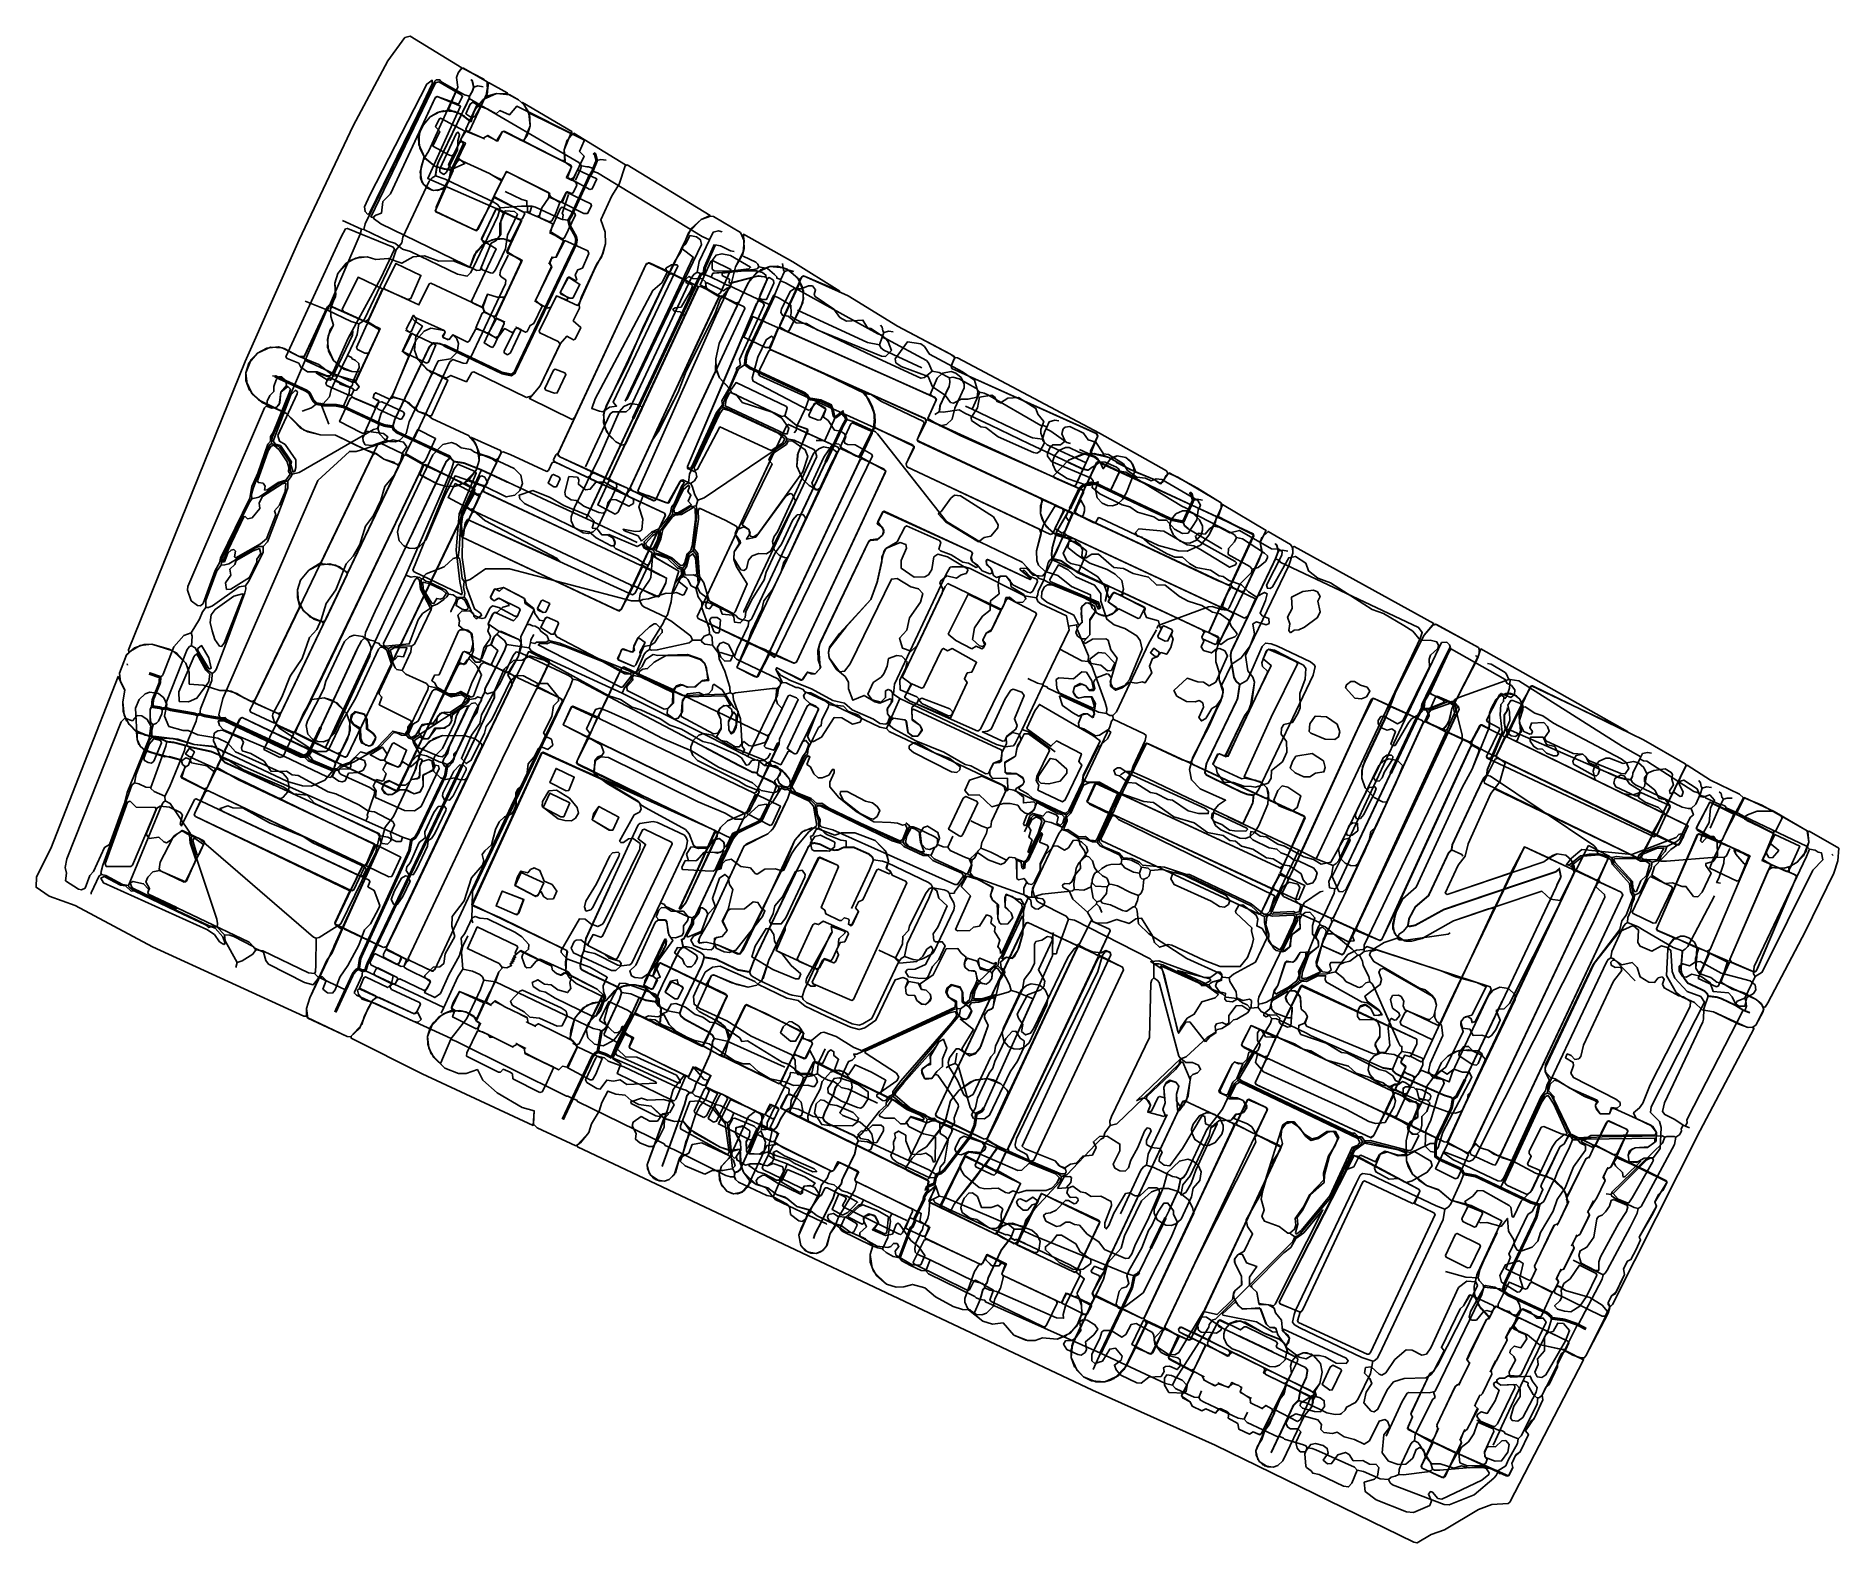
# Model space of a CAD drawing. Extents: x 1765 to 2708, y -3066 to -2278.
import ezdxf

# ---------------------------------------------------------------- set-up
doc = ezdxf.new("R2010")
doc.units = 0
for name, color, linetype in [('AN_AVTO_NIZKAYA', 2, 'CONTINUOUS'), ('AN_AVTO_ODIN', 4, 'CONTINUOUS'), ('AN_AVTO_VYSOKAYA', 1, 'CONTINUOUS'), ('AN_FASAD_BEZ_PODEZDA', 2, 'CONTINUOUS'), ('AN_FASAD_S_PODEZDOM', 3, 'CONTINUOUS'), ('AN_FASAD_TOREC', 40, 'CONTINUOUS'), ('AN_KONKURENCIYA', 6, 'CONTINUOUS'), ('AN_KONTROL_CHAST', 2, 'CONTINUOUS'), ('AN_KONTROL_DA', 3, 'CONTINUOUS'), ('AN_KONTROL_NET', 1, 'CONTINUOUS'), ('AN_OSI_DOROZHKA', 1, 'CONTINUOUS'), ('AN_OSI_LESTNICA', 6, 'CONTINUOUS'), ('AN_OSI_PEREHOD', 4, 'CONTINUOUS'), ('AN_OSI_PROEZD', 8, 'CONTINUOUS'), ('AN_OSI_TROPA', 42, 'CONTINUOUS'), ('AN_OSI_TROTUAR', 30, 'CONTINUOUS'), ('AN_PESH_NIZKAYA', 2, 'CONTINUOUS'), ('AN_PESH_ODIN', 4, 'CONTINUOUS'), ('AN_PESH_VYSOKAYA', 1, 'CONTINUOUS'), ('AN_ZONA_AP', 5, 'CONTINUOUS'), ('AN_ZONA_AZH', 3, 'CONTINUOUS'), ('AN_ZONA_PP', 4, 'CONTINUOUS'), ('AN_ZONA_PZH', 2, 'CONTINUOUS'), ('AN_ZONA_PZH_TORCY', 40, 'CONTINUOUS'), ('ZEL_DEREVYA_ISPR', 94, 'CONTINUOUS'), ('ZEL_TRAVA_ISPR', 82, 'CONTINUOUS')]:
    doc.layers.add(name, color=color, linetype=linetype)

msp = doc.modelspace()

# ---------------------------------------------------------------- linework, layer by layer
at = {"layer": 'AN_AVTO_NIZKAYA', "const_width": 1}
for points in [[(1992.135, -2300.544), (1992.748, -2301.131), (1993.522, -2304.516)], [(1973.512, -2350.873), (1974.304, -2345.853), (1975.059, -2343.736), (1991.149, -2310.471)], [(1991.149, -2310.471), (1991.323, -2309.266)], [(1991.323, -2309.266), (1992.865, -2306.532), (1993.522, -2304.516)], [(1951.135, -2482.125), (1952.253, -2478.298), (1970.342, -2440.288), (1972.301, -2438.345), (1975.709, -2438.671), (1977.929, -2439.524)], [(1951.135, -2482.125), (1951.665, -2483.514), (1953.5, -2485.075), (1961.989, -2488.994)], [(1961.989, -2488.994), (1978.363, -2496.644)], [(1978.363, -2496.644), (1980.687, -2497.695), (1981.3, -2498.282)], [(1981.3, -2498.282), (1983.145, -2500.343)], [(2298.32, -2537.856), (2298.503, -2537.052), (2305.061, -2525.704)], [(2305.061, -2525.704), (2305.446, -2524.995)], [(2298.32, -2537.856), (2296.28, -2545.304), (2295.853, -2548.715), (2296.105, -2551.111)], [(2412.897, -2543.284), (2413.719, -2544.267), (2414.484, -2547.252)], [(2296.105, -2551.111), (2300.933, -2552.307), (2309.772, -2558.519)], [(2412.683, -2551.893), (2389.899, -2599.51), (2389.543, -2601.519), (2389.694, -2603.917), (2391.298, -2613.287), (2392.341, -2615.266), (2394.278, -2616.925)], [(2412.683, -2551.893), (2412.97, -2551.287)], [(2412.97, -2551.287), (2414.484, -2547.252)], [(2309.772, -2558.519), (2321.694, -2563.865), (2325.544, -2566.083), (2323.997, -2573.22)], [(2000.67, -2616.825), (2009.692, -2599.121), (2010.728, -2596.097)], [(1997.725, -2624.093), (1999.261, -2621.058)], [(1999.261, -2621.058), (1999.517, -2619.051), (2000.67, -2616.825)], [(2393.14, -2624.454), (2394.278, -2616.925)], [(1979.668, -2658.901), (1981.346, -2657.864), (1982.714, -2656.334), (1994.661, -2630.462), (1997.451, -2625.299), (1997.725, -2624.093)], [(2376.863, -2658.323), (2391.896, -2627.082)], [(2391.896, -2627.082), (2393.14, -2624.454)], [(2376.863, -2658.323), (2376.066, -2663.142), (2376.892, -2664.325), (2394.892, -2673.141), (2398.323, -2674.468), (2401.534, -2674.899)], [(2395.953, -2689.827), (2401.12, -2678.91), (2401.534, -2674.899)], [(2137.892, -2767.34), (2140.067, -2761.49), (2161.698, -2716.1), (2168.691, -2701.741), (2170.061, -2700.311), (2170.559, -2700.2)], [(2170.559, -2700.2), (2171.653, -2699.876), (2174.668, -2700.511), (2179.927, -2703.099), (2182.14, -2703.652), (2184.138, -2703.508), (2187.11, -2702.143), (2188.31, -2702.118)], [(2188.31, -2702.118), (2192.312, -2702.131), (2200.293, -2705.661), (2202.129, -2707.322), (2202.66, -2708.711)], [(2051.108, -2756.309), (2052.27, -2749.88), (2064.785, -2722.496)], [(2051.108, -2756.309), (2050.256, -2758.528), (2049.27, -2763.852), (2049.507, -2765.548), (2050.324, -2766.331), (2054.068, -2768.251), (2068.32, -2774.947), (2070.255, -2776.506), (2070.889, -2778.093)], [(2101.339, -2788.941), (2102.94, -2784.304), (2112.9, -2763.678), (2114.114, -2759.65)], [(2114.114, -2759.65), (2120.34, -2760.716), (2131.866, -2766.27), (2137.892, -2767.34)], [(2625.909, -2756.296), (2625.112, -2765.718), (2625.459, -2767.912), (2626.716, -2770.486), (2628.674, -2773.145), (2637.467, -2777.257), (2638.9, -2778.727), (2639.326, -2779.918)], [(2060.321, -2798.332), (2061.899, -2797.297), (2063.265, -2795.667), (2069.863, -2781.517), (2070.889, -2778.093)], [(2639.326, -2779.918), (2643.941, -2780.519), (2646.259, -2781.269), (2653.537, -2784.714)], [(2101.339, -2788.941), (2101.87, -2790.33), (2103.909, -2792.087), (2116.258, -2798.724), (2118.497, -2800.477), (2119.332, -2802.059)], [(2653.537, -2784.714), (2657.695, -2787.326)], [(2657.695, -2787.326), (2658.502, -2787.608)], [(2658.502, -2787.608), (2661.126, -2788.652)], [(2107.741, -2830.525), (2108.902, -2828.699), (2109.741, -2825.879), (2111.862, -2822.131), (2117.113, -2810.512)], [(2117.113, -2810.512), (2118.314, -2805.883)], [(2118.314, -2805.883), (2118.471, -2803.879), (2119.332, -2802.059)], [(2474.268, -2818.303), (2474.486, -2819.099), (2475.916, -2820.468), (2478.344, -2821.717), (2501.477, -2831.922), (2504.699, -2832.853), (2505.918, -2833.727)], [(2176.26, -2843.652), (2177.293, -2840.528), (2181.701, -2831.528), (2182.723, -2827.904), (2183.889, -2826.278)], [(2095.847, -2858.896), (2103.872, -2836.711), (2105.073, -2832.083), (2106.339, -2830.455)], [(2106.339, -2830.455), (2107.741, -2830.525)], [(2502.534, -2843.806), (2505.117, -2838.347), (2505.918, -2833.727)], [(2176.26, -2843.652), (2176.892, -2845.139), (2178.927, -2846.696), (2189.234, -2851.376)], [(2496.719, -2857.138), (2497.267, -2854.725), (2502.534, -2843.806)], [(2184.256, -2880.298), (2185.908, -2878.061), (2186.265, -2876.053), (2192.876, -2862.503), (2193.868, -2857.479), (2194.729, -2855.659)], [(2189.234, -2851.376), (2192.468, -2852.907), (2193.894, -2854.076)], [(2193.894, -2854.076), (2194.729, -2855.659)], [(2511.468, -2872.928), (2510.733, -2871.343), (2509.305, -2870.073), (2498.696, -2865.3), (2496.661, -2863.743), (2496.719, -2857.138)], [(2092.065, -2869.083), (2095.654, -2859.201)], [(2095.654, -2859.201), (2095.847, -2858.896)], [(2175.529, -2897.796), (2181.666, -2885.457), (2182.69, -2881.933), (2183.856, -2880.307)], [(2183.856, -2880.307), (2184.256, -2880.298)], [(2171.319, -2906.691), (2172.071, -2904.474), (2175.529, -2897.796)], [(2414.879, -3010.086), (2422.338, -2994.116), (2425.082, -2991.456)], [(2410.667, -3018.881), (2414.59, -3010.592)], [(2414.59, -3010.592), (2414.879, -3010.086)]]:
    msp.add_lwpolyline(points, dxfattribs=at)
at = {"layer": 'AN_AVTO_ODIN', "const_width": 0.5}
for points in [[(1954.498, -2387.703), (1955.859, -2385.872), (1956.498, -2383.057), (1970.273, -2353.744), (1971.734, -2351.912), (1973.512, -2350.873)], [(1973.512, -2350.873), (1978.654, -2352.663), (1989.975, -2358.021)], [(2110.474, -2401.341), (2111.453, -2395.717), (2116.909, -2384.293)], [(2116.909, -2384.293), (2118.727, -2380.452), (2121.512, -2379.692), (2123.523, -2380.148)], [(1933.463, -2428.278), (1935.144, -2427.341), (1936.313, -2425.915), (1951.338, -2394.274), (1952.936, -2389.537), (1954.302, -2387.907)], [(1954.298, -2387.707), (1954.498, -2387.703)], [(1954.302, -2387.907), (1954.298, -2387.707)], [(2056.815, -2492.548), (2064.851, -2475.465), (2066.327, -2474.333), (2073.329, -2474.282), (2075.293, -2472.538), (2107.34, -2404.511), (2108.697, -2402.48), (2110.474, -2401.341)], [(2154.093, -2405.802), (2154.28, -2405.197)], [(2154.28, -2405.197), (2156.087, -2400.856)], [(2155.096, -2396.675), (2155.674, -2400.265), (2156.087, -2400.856)], [(2148.463, -2418.43), (2150.661, -2413.68)], [(2150.661, -2413.68), (2150.852, -2413.276)], [(2150.852, -2413.276), (2154.093, -2405.802)], [(2135.527, -2449.525), (2135.945, -2445.714), (2136.693, -2443.297), (2148.463, -2418.43)], [(1931.727, -2435.92), (1932.484, -2433.902), (1933.463, -2428.278)], [(1929.048, -2441.58), (1931.727, -2435.92)], [(2123.904, -2471.888), (2124.344, -2469.077), (2132.077, -2451.901), (2135.527, -2449.525)], [(2123.904, -2471.888), (2125.919, -2472.545), (2154.728, -2486.13), (2156.55, -2487.091), (2157.48, -2488.472)], [(2157.48, -2488.472), (2161.095, -2489.094), (2171.508, -2494.072), (2172.125, -2494.859), (2173.088, -2497.739)], [(2134.93, -2579.306), (2134.917, -2578.706), (2173.088, -2497.739)], [(1958.014, -2559.717), (1978.693, -2511.945), (1981.929, -2504.271), (1983.145, -2500.343)], [(1983.145, -2500.343), (1988.465, -2501.128), (1997.548, -2504.734)], [(1997.548, -2504.734), (2011.293, -2511.141)], [(2011.293, -2511.141), (2032.215, -2520.894)], [(2032.215, -2520.894), (2052.325, -2530.164)], [(2052.325, -2530.164), (2073.047, -2539.922)], [(2291.743, -2562.211), (2294.05, -2553.256), (2294.727, -2552.141), (2296.105, -2551.111)], [(1941.955, -2594.381), (1958.014, -2559.717)], [(2287.945, -2571.698), (2288.707, -2569.88), (2288.872, -2568.276), (2291.743, -2562.211)], [(2287.945, -2571.698), (2288.684, -2573.483), (2290.313, -2574.748), (2303.656, -2581.063), (2304.775, -2586.542)], [(2323.904, -2573.522), (2323.997, -2573.22)], [(2006.93, -2591.677), (2009.884, -2594.114), (2010.728, -2596.097)], [(2300.232, -2598.546), (2305.114, -2588.336), (2304.775, -2586.542)], [(1919.575, -2642.19), (1941.865, -2594.884)], [(1941.865, -2594.884), (1941.955, -2594.381)], [(2010.728, -2596.097), (2022.469, -2597.744)], [(2022.469, -2597.744), (2023.504, -2599.323), (2026.339, -2600.863), (2071.208, -2621.504)], [(2291.516, -2616.544), (2300.232, -2598.546)], [(2071.208, -2621.504), (2117.531, -2644.616), (2134.226, -2653.26)], [(2443.15, -2711.719), (2444.729, -2710.685), (2446.094, -2709.054), (2477.566, -2642.14)], [(2543.747, -2644.311), (2566.069, -2654.034)], [(1870.503, -2658.558), (1937.081, -2688.336)], [(1960.536, -2657.913), (1963.465, -2654.548), (1965.544, -2653.503)], [(1965.544, -2653.503), (1968.863, -2654.332), (1975.535, -2657.489), (1978.15, -2658.133), (1979.668, -2658.901)], [(2134.226, -2653.26), (2135.34, -2653.836)], [(2566.069, -2654.034), (2587.078, -2663.186)], [(2599.726, -2665.113), (2599.887, -2663.309), (2603.629, -2655.924)], [(2603.629, -2655.924), (2604.206, -2654.811)], [(2604.206, -2654.811), (2605.069, -2653.092), (2607.658, -2652.536), (2609.667, -2652.892)], [(2346.321, -2666.387), (2367.145, -2676.242)], [(2587.078, -2663.186), (2592.33, -2665.473), (2596.054, -2666.493), (2598.86, -2666.733)], [(2598.86, -2666.733), (2599.726, -2665.113)], [(2367.145, -2676.242), (2388.068, -2686.095)], [(1937.081, -2688.336), (1956.274, -2696.826)], [(2388.068, -2686.095), (2395.953, -2689.827)], [(1956.274, -2696.826), (1960.909, -2698.326)], [(2395.953, -2689.827), (2408.488, -2695.759)], [(2408.488, -2695.759), (2425.166, -2703.603)], [(2064.785, -2722.496), (2075.965, -2698.142)], [(2425.166, -2703.603), (2434.27, -2708.209)], [(2191.101, -2734.074), (2200.67, -2713.857), (2202.66, -2708.711)], [(2202.66, -2708.711), (2207.475, -2709.307), (2210.097, -2710.251), (2231.529, -2720.494)], [(2434.27, -2708.209), (2443.15, -2711.719)], [(2531.531, -2782.748), (2559.753, -2722.907)], [(2628.659, -2753.935), (2642.696, -2727.518)], [(1990.508, -2748.513), (1987.923, -2753.872), (1987.088, -2756.892), (1987.882, -2765.879)], [(2605.87, -2745.723), (2621.067, -2754.499), (2625.909, -2756.296)], [(2625.909, -2756.296), (2627.292, -2755.465), (2628.659, -2753.935)], [(2286.172, -2781.346), (2295.817, -2760.026)], [(1981.762, -2802.13), (1989.942, -2791.748), (1997.116, -2776.485), (1998.91, -2771.544)], [(1987.882, -2765.879), (1992.906, -2766.871), (1996.747, -2768.689), (1998.073, -2769.861), (1998.91, -2771.544)], [(2070.889, -2778.093), (2075.705, -2778.689), (2080.15, -2780.694)], [(2080.15, -2780.694), (2083.483, -2782.123), (2088.703, -2782.911)], [(2088.703, -2782.911), (2090.495, -2777.869)], [(2090.495, -2777.869), (2092.313, -2774.028)], [(2277.867, -2799.835), (2286.172, -2781.346)], [(2521.675, -2803.571), (2531.531, -2782.748)], [(2041.43, -2789.935), (2056.088, -2796.922), (2059.306, -2797.653), (2060.321, -2798.332)], [(2260.493, -2838.53), (2277.867, -2799.835)], [(2431.262, -2800.522), (2449.347, -2808.636)], [(1976.334, -2814.854), (1981.57, -2802.535)], [(1981.57, -2802.535), (1981.762, -2802.13)], [(2119.332, -2802.059), (2126.067, -2803.515), (2145.567, -2812.298)], [(2173.463, -2820.7), (2173.481, -2816.898), (2173.938, -2814.887), (2176.138, -2810.237)], [(2449.347, -2808.636), (2469.149, -2817.513)], [(2474.268, -2818.303), (2477.115, -2811.138), (2479.068, -2808.894)], [(2479.068, -2808.894), (2483.287, -2809.704), (2485.509, -2810.656)], [(2512.202, -2823.586), (2521.675, -2803.571)], [(2145.567, -2812.298), (2155.871, -2816.878)], [(2184.085, -2826.074), (2185.452, -2824.543), (2186.092, -2821.728), (2189.532, -2814.25), (2191.517, -2813.506)], [(2469.149, -2817.513), (2474.268, -2818.303)], [(2173.463, -2820.7), (2175.498, -2822.257), (2178.935, -2823.884), (2182.054, -2824.717), (2183.884, -2826.078)], [(2183.889, -2826.278), (2183.884, -2826.078)], [(2183.889, -2826.278), (2184.089, -2826.274)], [(2184.089, -2826.274), (2184.085, -2826.074)], [(2505.918, -2833.727), (2507.692, -2832.489), (2512.202, -2823.586)], [(2256.456, -2841.519), (2259.326, -2840.056), (2260.2, -2838.836)], [(2260.2, -2838.836), (2260.493, -2838.53)], [(2253.306, -2853.193), (2255.681, -2847.339), (2256.456, -2841.519)], [(2194.729, -2855.659), (2199.544, -2856.255), (2203.683, -2857.967)], [(2203.683, -2857.967), (2221.066, -2865.996)], [(2235.531, -2873.287), (2237.916, -2872.535), (2239.686, -2871.096), (2253.213, -2853.495)], [(2253.213, -2853.495), (2253.306, -2853.193)], [(2366.29, -2872.863), (2376.237, -2851.637)], [(2221.066, -2865.996), (2231.677, -2870.869), (2235.531, -2873.287)], [(2357.3, -2892.067), (2362.078, -2881.659), (2363.351, -2875.728)], [(2363.351, -2875.728), (2364.929, -2874.694), (2366.29, -2872.863)], [(2504.509, -2888.887), (2509.865, -2877.465), (2511.468, -2872.928)], [(2550.937, -2889.084), (2553.3, -2887.332), (2557.317, -2878.741)], [(2347.723, -2911.885), (2355.482, -2895.909)], [(2355.482, -2895.909), (2357.3, -2892.067)], [(2341.689, -2924.321), (2347.723, -2911.885)], [(2463.858, -2970.908), (2458.113, -2968.931), (2425.663, -2953.523), (2422.926, -2951.882), (2421.896, -2950.503), (2422.71, -2946.483), (2423.466, -2944.466), (2438.969, -2911.814)], [(2518.946, -2927.295), (2519.855, -2923.073), (2522.053, -2918.323)], [(2321.493, -2966.68), (2337.863, -2932.508)], [(2337.863, -2932.508), (2339.129, -2926.278)], [(2339.129, -2926.278), (2340.91, -2925.339), (2341.689, -2924.321)], [(2518.946, -2927.295), (2519.476, -2928.684), (2521.726, -2930.937), (2522.052, -2932.131)], [(2522.052, -2932.131), (2532.082, -2933.315)], [(2544.921, -2976.46), (2555.744, -2954.114), (2557.523, -2948.473)], [(2391.209, -2956.469), (2393.635, -2957.617)], [(2393.635, -2957.617), (2411.628, -2966.133)], [(2317.676, -2975.267), (2321.493, -2966.68)], [(2411.628, -2966.133), (2428.713, -2974.268)], [(2425.082, -2991.456), (2429.515, -2992.861), (2439.93, -2997.938), (2444.149, -2998.748), (2446.75, -2998.692), (2447.541, -2998.274), (2449.504, -2996.531), (2450.07, -2994.918), (2454.92, -2992.512), (2456.282, -2990.682), (2462.697, -2977.336), (2463.858, -2970.908)], [(2425.082, -2991.456), (2426.063, -2985.932), (2429.125, -2979.462), (2429.741, -2975.547), (2428.713, -2974.268)], [(2542.62, -2981.112), (2544.921, -2976.46)], [(2531.429, -3004.966), (2542.62, -2981.112)]]:
    msp.add_lwpolyline(points, dxfattribs=at)
at = {"layer": 'AN_AVTO_VYSOKAYA', "const_width": 1.6}
for points in [[(2056.296, -2338.879), (2057.118, -2339.861), (2057.885, -2342.947)], [(2043.15, -2374.081), (2044.696, -2371.546), (2053.869, -2351.538), (2055.704, -2348.497)], [(2055.704, -2348.497), (2056.174, -2347.086)], [(2056.174, -2347.086), (2057.885, -2342.947)], [(2034.96, -2411.778), (2046.924, -2386.706), (2047.277, -2384.497), (2046.938, -2382.704), (2043.919, -2377.266), (2043.15, -2374.081)], [(2030.271, -2421.684), (2034.96, -2411.778)], [(1991.779, -2446.128), (2008.459, -2454.072), (2013.283, -2455.068), (2014.86, -2453.934), (2030.271, -2421.684)], [(1977.929, -2439.524), (1991.172, -2445.841)], [(1991.172, -2445.841), (1991.779, -2446.128)], [(2305.446, -2524.995), (2310.522, -2514.48)], [(2310.522, -2514.48), (2311.896, -2513.25), (2315.463, -2511.672), (2316.661, -2511.546), (2319.275, -2512.09), (2326.655, -2515.632)], [(2326.655, -2515.632), (2342.829, -2523.287)], [(2368.096, -2516.538), (2369.118, -2517.516), (2369.887, -2520.701)], [(2342.829, -2523.287), (2358.496, -2530.653), (2364.726, -2531.919)], [(2364.726, -2531.919), (2367.401, -2526.058)], [(2367.401, -2526.058), (2367.786, -2525.349)], [(2367.786, -2525.349), (2369.887, -2520.701)], [(1960.909, -2698.326), (1962.883, -2697.083), (1964.332, -2694.651), (1978.689, -2664.525), (1979.668, -2658.901)], [(1933.349, -2765.657), (1934.134, -2760.337), (1959.928, -2703.85), (1960.909, -2698.326)], [(1926.484, -2776.711), (1930.501, -2768.12), (1932.062, -2766.285), (1933.349, -2765.657)], [(1921.132, -2788.332), (1926.484, -2776.711)], [(2058.452, -2809.078), (2060.321, -2798.332)], [(2045.272, -2833.475), (2055.508, -2811.743), (2057.069, -2809.908), (2058.452, -2809.078)], [(2040.107, -2844.492), (2045.272, -2833.475)], [(2511.468, -2872.928), (2517.696, -2874.094), (2530.635, -2880.218)], [(2530.635, -2880.218), (2546.709, -2887.875), (2550.937, -2889.084)], [(2533.3, -2929.486), (2549.475, -2895.519)], [(2549.475, -2895.519), (2550.937, -2889.084)], [(2532.082, -2933.315), (2533.3, -2929.486)], [(2532.082, -2933.315), (2532.713, -2934.702), (2534.747, -2936.259), (2555.062, -2945.725), (2557.101, -2947.482), (2557.523, -2948.473)], [(2557.523, -2948.473), (2564.145, -2949.331)], [(2564.145, -2949.331), (2570.999, -2951.684)], [(2570.999, -2951.684), (2571.304, -2951.877)], [(2571.304, -2951.877), (2575.454, -2954.089)]]:
    msp.add_lwpolyline(points, dxfattribs=at)
at = {"layer": 'AN_FASAD_BEZ_PODEZDA', "const_width": 0.6}
for points in [[(1999.338, -2331.725), (1989.163, -2327.241)], [(2006.11, -2332.878), (2000.212, -2329.919)], [(2014.603, -2330.535), (2008.757, -2327.602)], [(1986.589, -2332.393), (1989.474, -2333.799)], [(2044.9, -2345.733), (2014.603, -2330.535)], [(2010.515, -2348.425), (2033.632, -2360.12)], [(2044.954, -2353.435), (2041.824, -2351.864)], [(2032.919, -2361.529), (2039.26, -2364.736)], [(2018.909, -2374.127), (2010.907, -2391.237)], [(2036.171, -2393.806), (2040.625, -2384.284)], [(2019.098, -2395.068), (2005.081, -2425.035)], [(2032.694, -2397.041), (2034.559, -2393.052)], [(2025.374, -2416.807), (2034.275, -2397.78)], [(1946.302, -2409.908), (1938.1, -2427.69)], [(2074.829, -2514.765), (2122.004, -2413.466)], [(1955.918, -2443), (1960.509, -2433.048)], [(2148.228, -2441.445), (2230.592, -2478.524)], [(1929.454, -2466.278), (1942.282, -2472.194)], [(1944.055, -2468.451), (1940.58, -2466.827)], [(2225.605, -2489.199), (2302.461, -2525.101)], [(1957.414, -2496.789), (1889.793, -2637.515)], [(2148.255, -2599.881), (2195.823, -2498.558)], [(1993.257, -2526.123), (2000, -2529.386)], [(2000, -2529.386), (2076.6, -2565.179)], [(2302.487, -2538.195), (2384.252, -2576.314)], [(2000, -2673.56), (2026.853, -2618.386)], [(2053.542, -2644.789), (2135.861, -2684.45)], [(2454.611, -2744.947), (2502.193, -2641.624)], [(2528.381, -2654.942), (2610.418, -2694.905)], [(1853.508, -2672.113), (1936.794, -2711.772)], [(1976.2, -2724.224), (2000, -2673.56)], [(2327.712, -2685.007), (2411.383, -2723.749)], [(2646.149, -2699.477), (2654.357, -2703.286)], [(2654.357, -2703.286), (2661.458, -2706.582)], [(2650.353, -2761.655), (2672.056, -2711.135)], [(1958.967, -2760.91), (1976.2, -2724.224)], [(2514.374, -2862.261), (2581.486, -2719.854)], [(2272.427, -2860.456), (2320.309, -2758.858)], [(1995.647, -2797.573), (2000, -2799.668)], [(2000, -2799.668), (2014.258, -2806.874)], [(2072.508, -2799.322), (2077.412, -2801.697)], [(2015.456, -2804.503), (2020.991, -2807.3)], [(2019.951, -2809.359), (2035.762, -2817.345)], [(2074.837, -2807.013), (2098.336, -2818.393)], [(2098.336, -2818.393), (2105.039, -2821.639)], [(2408.528, -2812.284), (2469.954, -2840.912)], [(2114.992, -2827.317), (2121.347, -2830.395)], [(2122.585, -2830.995), (2126.577, -2832.928)], [(2127.815, -2833.528), (2133.666, -2836.362)], [(2133.666, -2836.362), (2138.817, -2838.857)], [(2138.817, -2838.857), (2145.718, -2842.2)], [(2150.732, -2856.849), (2164.215, -2863.4)], [(2354.642, -2953.886), (2402.575, -2852.217)], [(2164.215, -2863.4), (2169.363, -2865.902)], [(2169.363, -2865.902), (2181.331, -2871.717)], [(2183.934, -2866.359), (2195.133, -2871.857)], [(2183.934, -2866.359), (2195.133, -2871.857)], [(2575.889, -2864.392), (2570.41, -2875.6)], [(2580.141, -2858.264), (2576.901, -2864.887)], [(2192.882, -2876.53), (2200.306, -2880.137)], [(2570.41, -2875.6), (2567.848, -2880.841)], [(2200.306, -2880.137), (2205.455, -2882.639)], [(2205.455, -2882.639), (2223.757, -2891.531)], [(2567.848, -2880.841), (2565.086, -2886.49)], [(2566.661, -2887.26), (2560.414, -2900.045)], [(2559.229, -2899.466), (2555.999, -2906.077)], [(2229.667, -2906.337), (2242.553, -2912.577)], [(2242.553, -2912.577), (2247.705, -2915.072)], [(2553.858, -2910.458), (2548.278, -2921.879)], [(2555.999, -2906.077), (2553.858, -2910.458)], [(2247.705, -2915.072), (2259.152, -2920.615)], [(2261.919, -2914.901), (2272.407, -2919.981)], [(2549.729, -2922.588), (2546.546, -2929.104)], [(2269.707, -2925.553), (2293.975, -2937.311)], [(2293.975, -2937.311), (2299.127, -2939.807)], [(2527.93, -2942.255), (2524.599, -2949.166)], [(2523.765, -2948.764), (2518.251, -2960.205)], [(2518.251, -2960.205), (2515.609, -2965.688)], [(2388.592, -2968.444), (2376.755, -2962.611)], [(2395.508, -2968.809), (2389.799, -2965.995)], [(2402.223, -2972.118), (2395.508, -2968.809)], [(2515.609, -2965.688), (2513.199, -2970.688)], [(2370.052, -2976.214), (2375.906, -2979.099)], [(2375.196, -2980.54), (2381.895, -2983.843)], [(2407.623, -2974.779), (2402.223, -2972.118)], [(2411.266, -2979.397), (2406.504, -2977.05)], [(2418.471, -2982.947), (2411.266, -2979.397)], [(2514.834, -2971.476), (2508.947, -2983.691)], [(2382.782, -2982.044), (2388.52, -2984.874)], [(2389.997, -2981.879), (2395.629, -2984.657)], [(2394.351, -2987.248), (2400.53, -2990.295)], [(2505.978, -2986.872), (2503.603, -2991.803)], [(2507.781, -2983.129), (2505.978, -2986.872)], [(2399.462, -2992.461), (2406.485, -2995.924)], [(2407.446, -2993.975), (2411.944, -2996.192)], [(2503.603, -2991.803), (2499.655, -2999.999)], [(2498.498, -3005.997), (2495.268, -3012.876)], [(2499.655, -2999.999), (2497.138, -3005.359)]]:
    msp.add_lwpolyline(points, dxfattribs=at)
at = {"layer": 'AN_FASAD_S_PODEZDOM', "const_width": 0.6}
for points in [[(1985.263, -2342.23), (1992.729, -2345.597)], [(1992.729, -2345.597), (1995.426, -2346.814)], [(1995.426, -2346.814), (1998.123, -2348.03)], [(1998.123, -2348.03), (2000, -2348.877)], [(2000, -2348.877), (2006.378, -2351.97)], [(2006.378, -2351.97), (2008.281, -2352.883)], [(2109.024, -2413.839), (2107.601, -2416.894)], [(2111.48, -2408.565), (2109.024, -2413.839)], [(2106.178, -2419.949), (2099.347, -2434.618)], [(2107.601, -2416.894), (2106.178, -2419.949)], [(1944.795, -2430.778), (1939.225, -2442.854)], [(2158.461, -2432.664), (2153.24, -2430.313)], [(2163.813, -2435.073), (2158.461, -2432.664)], [(1939.225, -2442.854), (1936.975, -2447.731)], [(2096.502, -2440.728), (2090.004, -2454.68)], [(2097.925, -2437.672), (2096.502, -2440.728)], [(2099.347, -2434.618), (2097.925, -2437.672)], [(2179.359, -2442.073), (2163.813, -2435.073)], [(2184.64, -2444.451), (2179.359, -2442.073)], [(1936.088, -2449.655), (1931.579, -2459.429)], [(1936.975, -2447.731), (1936.088, -2449.655)], [(2199.807, -2451.28), (2184.64, -2444.451)], [(2205.159, -2453.689), (2199.807, -2451.28)], [(2087.159, -2460.79), (2080.392, -2475.321)], [(2088.605, -2457.685), (2087.159, -2460.79)], [(2090.004, -2454.68), (2088.605, -2457.685)], [(2220.059, -2460.398), (2205.159, -2453.689)], [(2225.435, -2462.818), (2220.059, -2460.398)], [(2235.602, -2467.396), (2225.435, -2462.818)], [(2079.015, -2478.277), (2077.546, -2481.431)], [(2080.392, -2475.321), (2079.015, -2478.277)], [(2240.41, -2482.944), (2230.592, -2478.524)], [(2077.546, -2481.431), (2071.222, -2495.012)], [(2257.285, -2490.541), (2240.41, -2482.944)], [(2069.829, -2498.002), (2068.376, -2501.122)], [(2071.222, -2495.012), (2069.829, -2498.002)], [(2182.445, -2498.49), (2180.968, -2501.638)], [(2184.835, -2493.4), (2182.445, -2498.49)], [(2261.166, -2492.289), (2257.285, -2490.541)], [(2270.025, -2496.277), (2261.166, -2492.289)], [(2278.024, -2499.922), (2270.025, -2496.277)], [(1963.196, -2510.199), (1967.346, -2501.562)], [(2068.376, -2501.122), (2064.305, -2509.864)], [(2179.456, -2504.857), (2172.471, -2519.736)], [(2180.968, -2501.638), (2179.456, -2504.857)], [(2281.509, -2501.51), (2278.024, -2499.922)], [(2298.35, -2509.184), (2281.509, -2501.51)], [(2302.148, -2510.915), (2298.35, -2509.184)], [(1953.679, -2530.004), (1960.289, -2516.249)], [(1960.289, -2516.249), (1961.742, -2513.224)], [(1961.742, -2513.224), (1963.196, -2510.199)], [(2000, -2516.935), (1998.138, -2516.034)], [(2004.485, -2519.03), (2000, -2516.935)], [(2307.934, -2513.552), (2302.148, -2510.915)], [(2009.871, -2521.547), (2004.485, -2519.03)], [(2025.441, -2528.82), (2009.871, -2521.547)], [(2169.482, -2526.103), (2162.716, -2540.515)], [(2170.977, -2522.919), (2169.482, -2526.103)], [(2172.471, -2519.736), (2170.977, -2522.919)], [(2312.1, -2529.6), (2307.151, -2527.293)], [(1943.915, -2550.325), (1950.772, -2536.054)], [(1950.772, -2536.054), (1952.225, -2533.029)], [(1952.225, -2533.029), (1953.679, -2530.004)], [(2030.827, -2531.336), (2025.441, -2528.82)], [(2045.363, -2538.127), (2030.827, -2531.336)], [(2316.186, -2531.505), (2312.47, -2529.773)], [(2332.844, -2539.272), (2316.186, -2531.505)], [(2050.749, -2540.643), (2045.363, -2538.127)], [(2066.232, -2547.876), (2050.749, -2540.643)], [(2159.727, -2546.882), (2153.609, -2559.915)], [(2161.179, -2543.79), (2159.727, -2546.882)], [(2162.716, -2540.515), (2161.179, -2543.79)], [(2337.041, -2541.228), (2332.844, -2539.272)], [(2353.7, -2548.995), (2337.041, -2541.228)], [(1934.148, -2570.652), (1941.008, -2556.375)], [(1941.008, -2556.375), (1942.461, -2553.35)], [(1942.461, -2553.35), (1943.915, -2550.325)], [(2071.618, -2550.393), (2066.232, -2547.876)], [(2081.378, -2554.952), (2071.618, -2550.393)], [(2357.802, -2550.908), (2353.7, -2548.995)], [(2374.46, -2558.674), (2357.802, -2550.908)], [(2152.114, -2563.099), (2150.62, -2566.282)], [(2153.609, -2559.915), (2152.114, -2563.099)], [(2377.829, -2560.245), (2374.46, -2558.674)], [(2389.259, -2565.574), (2377.829, -2560.245)], [(1931.24, -2576.702), (1932.693, -2573.677)], [(1932.693, -2573.677), (1934.148, -2570.652)], [(2150.62, -2566.282), (2144.201, -2579.955)], [(1924.506, -2590.718), (1931.24, -2576.702)], [(2142.706, -2583.139), (2141.212, -2586.322)], [(2144.201, -2579.955), (2142.706, -2583.139)], [(1921.599, -2596.768), (1923.052, -2593.743)], [(1923.052, -2593.743), (1924.506, -2590.718)], [(2141.212, -2586.322), (2137.268, -2594.723)], [(1914.757, -2611.006), (1921.599, -2596.768)], [(1913.303, -2614.031), (1914.757, -2611.006)], [(2015.605, -2612.981), (2012.671, -2619.086)], [(1905.109, -2631.085), (1911.85, -2617.056)], [(1911.85, -2617.056), (1913.303, -2614.031)], [(2011.395, -2621.742), (2009.936, -2624.779)], [(2012.671, -2619.086), (2011.395, -2621.742)], [(1903.655, -2634.11), (1905.109, -2631.085)], [(2009.936, -2624.779), (2003.257, -2638.678)], [(1899.726, -2642.288), (1902.202, -2637.135)], [(1902.202, -2637.135), (1903.655, -2634.11)], [(2003.257, -2638.678), (2001.971, -2641.356)], [(2064.288, -2637.234), (2058.521, -2634.455)], [(2071.063, -2640.498), (2064.288, -2637.234)], [(2084.829, -2647.131), (2071.063, -2640.498)], [(2490.814, -2636.383), (2487.808, -2642.911)], [(2000, -2645.48), (1993.75, -2658.611)], [(2000.905, -2643.579), (2000, -2645.48)], [(2001.161, -2643.041), (2000.905, -2643.579)], [(2001.971, -2641.356), (2001.161, -2643.041)], [(2091.682, -2650.433), (2084.829, -2647.131)], [(2107.549, -2658.078), (2091.682, -2650.433)], [(2485.246, -2648.474), (2478.986, -2662.065)], [(2486.511, -2645.727), (2485.246, -2648.474)], [(2487.808, -2642.911), (2486.511, -2645.727)], [(2538.741, -2646.812), (2533.569, -2644.293)], [(2545.457, -2650.084), (2538.741, -2646.812)], [(2560.051, -2657.193), (2545.457, -2650.084)], [(1993.75, -2658.611), (1992.583, -2661.062)], [(2113.06, -2660.734), (2107.549, -2658.078)], [(2567.872, -2661.003), (2560.051, -2657.193)], [(1863.416, -2663.182), (1858.806, -2660.987)], [(1863.925, -2663.425), (1863.416, -2663.182)], [(1871.269, -2666.922), (1863.925, -2663.425)], [(1883.515, -2672.753), (1871.269, -2666.922)], [(1991.416, -2663.513), (1983.538, -2680.064)], [(1992.583, -2661.062), (1991.416, -2663.513)], [(2125.663, -2666.806), (2113.06, -2660.734)], [(2131.181, -2669.465), (2125.663, -2666.806)], [(2140.839, -2674.118), (2131.181, -2669.465)], [(2476.424, -2667.628), (2469.423, -2682.83)], [(2477.657, -2664.951), (2476.424, -2667.628)], [(2478.986, -2662.065), (2477.657, -2664.951)], [(2580.677, -2667.24), (2567.872, -2661.003)], [(2588.557, -2671.079), (2580.677, -2667.24)], [(1890.859, -2676.25), (1883.515, -2672.753)], [(1904.181, -2682.594), (1890.859, -2676.25)], [(2338.051, -2677.246), (2332.496, -2674.674)], [(2343.411, -2679.728), (2338.051, -2677.246)], [(2601.363, -2677.317), (2588.557, -2671.079)], [(2604.224, -2678.711), (2601.363, -2677.317)], [(2615.606, -2684.255), (2604.224, -2678.711)], [(1911.525, -2686.091), (1904.181, -2682.594)], [(1924.822, -2692.422), (1911.525, -2686.091)], [(1981.203, -2684.97), (1974.47, -2699.114)], [(1982.37, -2682.517), (1981.203, -2684.97)], [(1983.538, -2680.064), (1982.37, -2682.517)], [(2358.948, -2686.922), (2343.411, -2679.728)], [(2364.308, -2689.404), (2358.948, -2686.922)], [(2466.861, -2688.392), (2460.164, -2702.935)], [(2468.156, -2685.581), (2466.861, -2688.392)], [(2469.423, -2682.83), (2468.156, -2685.581)], [(2660.716, -2688.422), (2653.6, -2684.854)], [(2663.001, -2689.568), (2660.716, -2688.422)], [(1932.164, -2695.918), (1924.822, -2692.422)], [(1942.092, -2700.646), (1932.164, -2695.918)], [(2379.921, -2696.634), (2364.308, -2689.404)], [(2385.281, -2699.115), (2379.921, -2696.634)], [(2664.997, -2690.569), (2663.001, -2689.568)], [(2673.911, -2695.039), (2664.997, -2690.569)], [(1972.136, -2704.018), (1964.668, -2719.706)], [(1973.303, -2701.566), (1972.136, -2704.018)], [(1974.47, -2699.114), (1973.303, -2701.566)], [(2400.482, -2706.154), (2385.281, -2699.115)], [(2405.842, -2708.636), (2400.482, -2706.154)], [(2458.825, -2705.841), (2457.602, -2708.497)], [(2460.164, -2702.935), (2458.825, -2705.841)], [(2661.458, -2706.582), (2657.921, -2714.817)], [(2416.167, -2713.417), (2405.842, -2708.636)], [(2457.602, -2708.497), (2450.405, -2724.124)], [(2569.998, -2714.44), (2566.86, -2721.099)], [(2657.199, -2716.496), (2655.816, -2719.716)], [(2657.921, -2714.817), (2657.199, -2716.496)], [(1962.333, -2724.611), (1955.277, -2739.436)], [(1963.5, -2722.16), (1962.333, -2724.611)], [(1964.668, -2719.706), (1963.5, -2722.16)], [(2450.405, -2724.124), (2449.124, -2726.905)], [(2565.465, -2724.059), (2564.017, -2727.132)], [(2566.86, -2721.099), (2565.465, -2724.059)], [(2654.487, -2722.81), (2646.701, -2740.937)], [(2655.816, -2719.716), (2654.487, -2722.81)], [(2447.843, -2729.686), (2443.229, -2739.705)], [(2449.124, -2726.905), (2447.843, -2729.686)], [(2564.017, -2727.132), (2557.443, -2741.081)], [(1952.942, -2744.34), (1947.732, -2755.286)], [(1954.11, -2741.888), (1952.942, -2744.34)], [(1955.277, -2739.436), (1954.11, -2741.888)], [(2555.874, -2744.41), (2554.6, -2747.114)], [(2557.443, -2741.081), (2555.874, -2744.41)], [(2645.345, -2744.094), (2643.989, -2747.251)], [(2646.701, -2740.937), (2645.345, -2744.094)], [(2309.886, -2753.946), (2306.855, -2760.377)], [(2554.6, -2747.114), (2547.862, -2761.413)], [(2643.989, -2747.251), (2639.757, -2757.103)], [(2305.578, -2763.086), (2304.3, -2765.798)], [(2306.855, -2760.377), (2305.578, -2763.086)], [(2547.862, -2761.413), (2546.441, -2764.427)], [(2304.3, -2765.798), (2297.509, -2780.205)], [(2545.018, -2767.446), (2538.35, -2781.596)], [(2546.441, -2764.427), (2545.018, -2767.446)], [(2009.968, -2785.619), (2004.012, -2782.607)], [(2297.509, -2780.205), (2296.232, -2782.914)], [(2538.35, -2781.596), (2536.889, -2784.696)], [(2000, -2783.654), (1999.434, -2783.406)], [(2002.803, -2784.998), (2000, -2783.654)], [(2012.891, -2787.098), (2009.968, -2785.619)], [(2016.207, -2788.775), (2012.891, -2787.098)], [(2021.7, -2791.553), (2016.207, -2788.775)], [(2081.199, -2790.908), (2077.481, -2789.099)], [(2085.423, -2792.963), (2081.199, -2790.908)], [(2294.954, -2785.626), (2287.943, -2800.5)], [(2296.232, -2782.914), (2294.954, -2785.626)], [(2535.507, -2787.629), (2528.605, -2802.275)], [(2536.889, -2784.696), (2535.507, -2787.629)], [(2026.084, -2796.065), (2020.775, -2793.382)], [(2033.932, -2797.686), (2027.028, -2794.197)], [(2037.106, -2799.29), (2033.932, -2797.686)], [(2040.173, -2800.84), (2037.106, -2799.29)], [(2045.698, -2803.632), (2040.173, -2800.84)], [(2110.557, -2805.19), (2085.423, -2792.963)], [(2287.943, -2800.5), (2286.672, -2803.196)], [(2422.285, -2805.451), (2413.599, -2801.403)], [(2047.945, -2806.058), (2045.178, -2804.661)], [(2113.272, -2806.511), (2110.557, -2805.19)], [(2285.388, -2805.921), (2278.364, -2820.823)], [(2286.672, -2803.196), (2285.388, -2805.921)], [(2425.466, -2806.933), (2422.285, -2805.451)], [(2428.759, -2808.468), (2425.466, -2806.933)], [(2442.725, -2814.976), (2428.759, -2808.468)], [(2525.762, -2808.308), (2519.024, -2822.605)], [(2527.078, -2805.515), (2525.762, -2808.308)], [(2528.605, -2802.275), (2527.078, -2805.515)], [(2126.043, -2812.724), (2122.821, -2811.156)], [(2140.858, -2819.931), (2126.043, -2812.724)], [(2143.157, -2821.05), (2140.858, -2819.931)], [(2445.922, -2816.466), (2442.725, -2814.976)], [(2449.199, -2817.993), (2445.922, -2816.466)], [(2463.203, -2824.519), (2449.199, -2817.993)], [(2150.767, -2824.752), (2143.157, -2821.05)], [(2153.52, -2826.094), (2150.767, -2824.752)], [(2275.809, -2826.244), (2268.807, -2841.099)], [(2277.087, -2823.533), (2275.809, -2826.244)], [(2278.364, -2820.823), (2277.087, -2823.533)], [(2466.552, -2826.08), (2463.203, -2824.519)], [(2469.678, -2827.537), (2466.552, -2826.08)], [(2475.026, -2830.029), (2469.678, -2827.537)], [(2516.181, -2828.638), (2509.474, -2842.869)], [(2517.619, -2825.586), (2516.181, -2828.638)], [(2519.024, -2822.605), (2517.619, -2825.586)], [(2161.973, -2842.666), (2158.454, -2840.956)], [(2171.621, -2847.354), (2161.973, -2842.666)], [(2173.844, -2848.434), (2171.621, -2847.354)], [(2186.208, -2854.442), (2173.844, -2848.434)], [(2266.252, -2846.52), (2262, -2855.541)], [(2267.53, -2843.808), (2266.252, -2846.52)], [(2268.807, -2841.099), (2267.53, -2843.808)], [(2391.996, -2847.229), (2389.55, -2852.418)], [(2508.05, -2845.892), (2506.631, -2848.902)], [(2509.474, -2842.869), (2508.05, -2845.892)], [(2189.06, -2855.827), (2186.208, -2854.442)], [(2194.055, -2858.255), (2189.06, -2855.827)], [(2200.281, -2861.28), (2194.055, -2858.255)], [(2387.981, -2855.746), (2386.54, -2858.803)], [(2389.55, -2852.418), (2387.981, -2855.746)], [(2506.631, -2848.902), (2502.887, -2856.847)], [(2203.547, -2862.867), (2200.281, -2861.28)], [(2228.291, -2874.89), (2203.547, -2862.867)], [(2386.54, -2858.803), (2379.825, -2873.045)], [(2587.968, -2869.938), (2591.065, -2863.608)], [(2231.165, -2876.286), (2228.291, -2874.89)], [(2378.325, -2876.228), (2376.815, -2879.43)], [(2379.825, -2873.045), (2378.325, -2876.228)], [(2583.134, -2880.886), (2585.577, -2875.895)], [(2584.116, -2875.18), (2586.93, -2869.43)], [(2376.815, -2879.43), (2370.198, -2893.466)], [(2580.022, -2887.246), (2580.511, -2886.248)], [(2580.511, -2886.248), (2583.134, -2880.886)], [(2245.122, -2894.174), (2237.375, -2890.422)], [(2260.278, -2901.514), (2245.122, -2894.174)], [(2370.198, -2893.466), (2368.652, -2896.746)], [(2571.722, -2905.319), (2577.303, -2893.895)], [(2576.083, -2893.299), (2579.23, -2886.859)], [(2266.86, -2904.702), (2260.278, -2901.514)], [(2367.188, -2899.851), (2360.655, -2913.709)], [(2368.652, -2896.746), (2367.188, -2899.851)], [(2568.044, -2909.949), (2570.577, -2904.76)], [(2285.096, -2913.533), (2277.348, -2909.781)], [(2300.613, -2921.048), (2285.096, -2913.533)], [(2360.655, -2913.709), (2359.15, -2916.902)], [(2566.795, -2916.198), (2569.142, -2911.395)], [(2567.685, -2910.683), (2568.044, -2909.949)], [(2308.361, -2924.8), (2300.613, -2921.048)], [(2357.645, -2920.094), (2351.294, -2933.566)], [(2359.15, -2916.902), (2357.645, -2920.094)], [(2559.573, -2928.197), (2562.301, -2922.62)], [(2563.395, -2923.155), (2566.795, -2916.198)], [(2351.294, -2933.566), (2349.727, -2936.89)], [(2558.281, -2934.841), (2561.152, -2928.969)], [(2348.284, -2939.951), (2344.065, -2948.9)], [(2349.727, -2936.89), (2348.284, -2939.951)], [(2536.769, -2953.7), (2539.579, -2947.87)], [(2531.049, -2966.03), (2534.205, -2959.484)], [(2533.116, -2958.959), (2535.863, -2953.263)], [(2389.799, -2965.995), (2388.592, -2968.444)], [(2527.196, -2972.268), (2527.969, -2970.663)], [(2528.656, -2970.994), (2531.049, -2966.03)], [(2406.504, -2977.05), (2407.623, -2974.779)], [(2520.684, -2988.864), (2526.315, -2977.174)], [(2525.111, -2976.594), (2527.196, -2972.268)], [(2517.001, -2994.424), (2519.871, -2988.472)], [(2516.362, -2999.999), (2518.449, -2995.671)], [(2509.231, -3012.362), (2511.952, -3006.569)], [(2513.037, -3007.079), (2515.895, -3000.994)], [(2515.895, -3000.994), (2516.362, -2999.999)], [(2507.596, -3018.665), (2510.317, -3012.872)]]:
    msp.add_lwpolyline(points, dxfattribs=at)
at = {"layer": 'AN_FASAD_TOREC', "const_width": 0.6}
for points in [[(1989.163, -2327.241), (1986.589, -2332.393)], [(2008.757, -2327.602), (2006.11, -2332.878)], [(1989.474, -2333.799), (1985.263, -2342.23)], [(2008.281, -2352.883), (2010.515, -2348.425)], [(2041.824, -2351.864), (2044.9, -2345.733)], [(2039.26, -2364.736), (2042.159, -2359.005)], [(2040.625, -2384.284), (2032.973, -2380.705)], [(2010.907, -2391.237), (2019.098, -2395.068)], [(1959.975, -2416.272), (1946.302, -2409.908)], [(2122.004, -2413.466), (2111.48, -2408.565)], [(1938.1, -2427.69), (1944.795, -2430.778)], [(1960.509, -2433.048), (1957.702, -2431.753)], [(2005.081, -2425.035), (2009.998, -2427.335)], [(2015.388, -2429.856), (2018.573, -2431.346)], [(2153.24, -2430.313), (2148.228, -2441.445)], [(1931.188, -2462.517), (1929.454, -2466.278)], [(1941.82, -2464.153), (1945.4, -2465.804)], [(1942.282, -2472.194), (1944.055, -2468.451)], [(2230.592, -2478.524), (2225.605, -2489.199)], [(1967.346, -2501.562), (1957.414, -2496.789)], [(2195.823, -2498.558), (2184.835, -2493.4)], [(1997.057, -2518.268), (1993.257, -2526.123)], [(2064.305, -2509.864), (2074.829, -2514.765)], [(2307.151, -2527.293), (2302.487, -2538.195)], [(2076.6, -2565.179), (2081.378, -2554.952)], [(2384.252, -2576.314), (2389.259, -2565.574)], [(2137.268, -2594.723), (2148.255, -2599.881)], [(2026.853, -2618.386), (2015.605, -2612.981)], [(1889.793, -2637.515), (1899.726, -2642.288)], [(2058.521, -2634.455), (2053.542, -2644.789)], [(2502.193, -2641.624), (2490.814, -2636.383)], [(2533.569, -2644.293), (2528.381, -2654.942)], [(1858.806, -2660.987), (1853.508, -2672.113)], [(2135.861, -2684.45), (2140.839, -2674.118)], [(2332.496, -2674.674), (2327.712, -2685.007)], [(2610.418, -2694.905), (2615.606, -2684.255)], [(2653.6, -2684.854), (2646.149, -2699.477)], [(2670.712, -2701.89), (2673.911, -2695.039)], [(1936.794, -2711.772), (1942.092, -2700.646)], [(2667.341, -2709.109), (2668.771, -2706.047)], [(2668.771, -2706.047), (2670.712, -2701.89)], [(2411.383, -2723.749), (2415.044, -2715.843)], [(2581.486, -2719.854), (2569.998, -2714.44)], [(2672.056, -2711.135), (2667.341, -2709.109)], [(2443.229, -2739.705), (2454.611, -2744.947)], [(2320.309, -2758.858), (2309.886, -2753.946)], [(1947.732, -2755.286), (1958.967, -2760.91)], [(2639.757, -2757.103), (2650.353, -2761.655)], [(1999.434, -2783.406), (1995.084, -2792.879)], [(2077.481, -2789.099), (2074.239, -2795.763)], [(1997.346, -2794.05), (1995.647, -2797.573)], [(2074.239, -2795.763), (2072.508, -2799.322)], [(2413.599, -2801.403), (2408.528, -2812.284)], [(2042.16, -2817.516), (2047.945, -2806.058)], [(2077.412, -2801.697), (2074.837, -2807.013)], [(2105.772, -2821.994), (2108.346, -2816.68)], [(2117.903, -2821.309), (2114.992, -2827.317)], [(2145.718, -2842.2), (2148.626, -2836.188)], [(2469.954, -2840.912), (2475.026, -2830.029)], [(2402.575, -2852.217), (2391.996, -2847.229)], [(2153.304, -2851.532), (2150.732, -2856.849)], [(2262, -2855.541), (2272.427, -2860.456)], [(2502.887, -2856.847), (2514.374, -2862.261)], [(2181.331, -2871.717), (2183.934, -2866.359)], [(2591.065, -2863.608), (2580.141, -2858.264)], [(2195.133, -2871.857), (2192.882, -2876.53)], [(2232.435, -2900.62), (2229.667, -2906.337)], [(2259.152, -2920.615), (2261.919, -2914.901)], [(2272.407, -2919.981), (2269.707, -2925.553)], [(2546.546, -2929.104), (2558.281, -2934.841)], [(2300.718, -2940.578), (2303.419, -2935.003)], [(2539.579, -2947.87), (2528.765, -2942.658)], [(2344.065, -2948.9), (2354.642, -2953.886)], [(2376.755, -2962.611), (2370.052, -2976.214)], [(2388.52, -2984.874), (2389.997, -2981.879)], [(2411.944, -2996.192), (2418.471, -2982.947)], [(2495.268, -3012.876), (2507.596, -3018.665)]]:
    msp.add_lwpolyline(points, dxfattribs=at)
at = {"layer": 'AN_KONKURENCIYA'}
for points in [[(2071.226, -2491.757), (2072.882, -2491.221), (2110.957, -2408.856), (2097.046, -2401.736), (2095.649, -2402.683), (2091.811, -2410.27), (2061.837, -2473.95), (2061.467, -2479.962), (2063.241, -2484.926), (2067.938, -2490.077)], [(2157.489, -2432.363), (2158.645, -2431.838), (2165.665, -2417.178), (2166.036, -2411.167), (2164.191, -2406.83), (2153.435, -2429.949)], [(1929.822, -2453.291), (1933.577, -2453.46), (1934.478, -2452.69), (1944.191, -2431.469), (1940.045, -2428.64), (1919.335, -2419.416), (1918.608, -2420.516), (1918.695, -2424.516), (1920.125, -2428.987), (1918.513, -2431.523), (1916.954, -2436.56), (1917.584, -2442.549), (1920.192, -2447.496), (1923.512, -2450.676)], [(2173.283, -2515.065), (2174.928, -2514.029), (2184.663, -2493.808), (2184.06, -2492.904), (2168.397, -2485.739), (2167.531, -2486.174), (2163.195, -2495.773), (2162.512, -2502.791), (2165.664, -2509.727), (2168.984, -2512.907)], [(2307.312, -2513.17), (2308.468, -2512.644), (2309.425, -2510.623), (2315.634, -2496.981), (2315.203, -2496.365), (2311.211, -2496.827), (2304.769, -2499.634), (2296.859, -2507.893), (2297.463, -2508.797)], [(1978.643, -2513.268), (1983.398, -2513.415), (1986.38, -2512.517), (1987.355, -2511.328), (1967.519, -2502.002), (1965.335, -2507.052), (1974.362, -2511.943)], [(2362.072, -2547.005), (2366.827, -2547.152), (2373.763, -2544.001), (2378.233, -2538.651), (2381.593, -2532.075), (2382.07, -2529.063), (2319.795, -2500.477), (2313.168, -2514.044), (2307.948, -2527.163), (2317.982, -2532.366), (2318.976, -2532.053), (2320.425, -2529.645), (2321.432, -2529.957), (2351.758, -2544.309)], [(1922.132, -2653.061), (1923.788, -2652.525), (1928.416, -2642.92), (1928.787, -2636.909), (1927.012, -2631.945), (1920.286, -2625.503), (1915.25, -2623.944), (1908.764, -2624.752), (1904.5, -2631.931), (1900.049, -2642.032)], [(2468.962, -2678.265), (2470.718, -2678.477), (2471.618, -2677.707), (2490.411, -2636.78), (2489.808, -2635.876), (2473.137, -2628.399), (2459.664, -2656.955), (2458.105, -2661.991), (2458.191, -2665.991), (2459.966, -2670.955), (2464.663, -2676.107)], [(1903.988, -2669.962), (1908.743, -2670.109), (1915.679, -2666.958), (1920.149, -2661.608), (1921.251, -2658.583), (1920.896, -2657.59), (1872.449, -2634.207), (1871.455, -2634.521), (1863.397, -2651.328), (1863.711, -2652.322), (1896.185, -2667.712)], [(1946.337, -2754.591), (1947.993, -2754.055), (1953.267, -2743.436), (1997.76, -2649.426), (1997.561, -2647.929), (1994.255, -2645.416), (1989.218, -2643.857), (1977.207, -2643.617), (1970.271, -2646.768), (1965.801, -2652.117), (1962.528, -2662.694), (1951.524, -2685.943), (1947.143, -2691.541), (1944.837, -2700.595), (1925.265, -2744.041), (1925.868, -2744.945)], [(2672.917, -2694.369), (2674.573, -2693.833), (2678.088, -2686.753), (2677.478, -2685.516), (2673.931, -2683.425), (2664.923, -2683.286), (2659.959, -2685.061), (2658.076, -2686.685), (2659.524, -2688.072)], [(2658.262, -2710.694), (2659.514, -2710.792), (2660.842, -2706.636), (2653.352, -2703.421), (2653.82, -2705.787)], [(2088.774, -2794.536), (2090.033, -2794.926), (2090.93, -2793.989), (2091.612, -2786.971), (2088.461, -2780.035), (2084.13, -2776.377), (2077.811, -2788.77)], [(2047.113, -2805.441), (2048.644, -2804.908), (2059.191, -2783.669), (2058.761, -2783.053), (2052.794, -2784.725), (2046.352, -2791.451), (2043.912, -2802.009)], [(2501.321, -2856.159), (2502.576, -2856.382), (2503.466, -2855.112), (2522.592, -2814.178), (2522.726, -2812.674), (2521.105, -2810.958), (2517.058, -2808.878), (2514.04, -2808.109), (2508.05, -2808.739), (2503.104, -2811.347), (2499.924, -2814.668), (2497.209, -2820.229), (2492.35, -2826.838), (2490.657, -2833.378), (2483.948, -2847.03), (2484.895, -2848.427)], [(2260.667, -2854.856), (2262.323, -2854.32), (2273.326, -2831.07), (2272.616, -2829.084), (2269.296, -2825.904), (2262.231, -2823.055), (2255.248, -2824.04), (2247.36, -2829.38), (2242.889, -2834.729), (2240.439, -2844.787)], [(2229.597, -2875.537), (2230.856, -2875.927), (2231.753, -2874.99), (2243.735, -2850.719), (2244.047, -2849.712), (2243.277, -2848.811), (2240.245, -2847.376), (2238.837, -2847.823), (2230.485, -2858.759), (2226.039, -2861.357), (2222.859, -2864.677), (2219.467, -2869.753), (2220.248, -2871.154)], [(2241.465, -2892.29), (2243.09, -2892.255), (2244.89, -2888.714), (2256.099, -2874.965), (2260.147, -2869.374), (2259.699, -2867.967), (2251.102, -2863.65), (2250.236, -2864.086), (2237.733, -2889.369), (2238.181, -2890.777)], [(2343.235, -2948.622), (2344.391, -2948.096), (2370.225, -2893.51), (2369.661, -2890.52), (2367.407, -2886.567), (2362.058, -2882.097), (2357.022, -2880.538), (2353.022, -2880.625), (2348.057, -2882.399), (2342.906, -2887.096), (2333.961, -2905.299), (2332.268, -2911.839), (2325.263, -2919.494), (2322.947, -2928.049), (2318.963, -2936.639)], [(2583.835, -2947.425), (2585.46, -2947.39), (2586.614, -2944.864), (2583.961, -2941.669), (2577.37, -2937.643), (2564.783, -2933.913), (2561.736, -2931.811), (2559.863, -2931.935), (2558.708, -2934.461), (2559.312, -2935.365)], [(2563.201, -2964.88), (2564.826, -2964.845), (2566.459, -2961.308), (2565.856, -2960.404), (2540.581, -2948.276), (2539.176, -2948.89), (2537.263, -2952.934), (2537.576, -2953.927), (2544.775, -2957.19), (2550.887, -2962.228)]]:
    msp.add_lwpolyline(points, close=True, dxfattribs=at)
at = {"layer": 'AN_KONTROL_CHAST'}
for points in [[(1991.527, -2322.39), (1992.402, -2322.371), (1993.274, -2318.35), (1995.354, -2314.303), (1999.924, -2309.702), (2001.106, -2302.672), (1998.804, -2300.304), (1987.674, -2294.542), (1985.309, -2297.011), (1984.53, -2299.529), (1985.305, -2304.515), (1980.219, -2316.131), (1986.689, -2318.409)], [(2039.494, -2342.864), (2041.328, -2342.825), (2040.876, -2337.332), (2044.359, -2328.752), (2022.701, -2318.089), (2023.094, -2324.709), (2019.766, -2332.785)], [(1971.793, -2358.335), (1974.549, -2358.525), (1978.016, -2356.949), (1980.831, -2352.136), (1981.744, -2348.114), (1973.275, -2345.879), (1968.185, -2341.821), (1967.28, -2342.424), (1966.033, -2346.453), (1965.652, -2351.964), (1967.228, -2355.432)], [(2026.62, -2372.158), (2027.943, -2371.629), (2029.19, -2367.6), (2032.582, -2362.524), (2033.028, -2360.013), (2011.363, -2349.059), (2010.37, -2349.372), (2004.204, -2361.136), (2004.517, -2362.13), (2019.314, -2369.731), (2021.318, -2369.854)], [(1998.389, -2385.274), (2000.148, -2385.653), (2005.112, -2383.878), (2009.112, -2383.792), (2013.138, -2384.872), (2018.33, -2374.338), (2005.274, -2368.2), (1997.69, -2383.789)], [(2003.232, -2424.19), (2004.985, -2424.277), (2009.371, -2415.053), (2008.771, -2414.315), (2005.771, -2414.38), (2000.735, -2412.821), (1998.457, -2419.291), (1998.844, -2421.784)], [(2086.854, -2520.434), (2088.113, -2520.824), (2089.01, -2519.888), (2120.086, -2453.182), (2120.278, -2446.674), (2121.939, -2438.634), (2131.507, -2418.417), (2124.839, -2414.642), (2123.335, -2414.508), (2122.442, -2415.611), (2119.604, -2423.176), (2104.741, -2453.013), (2100.478, -2464.111), (2090.41, -2484.339), (2087.007, -2488.915), (2075.338, -2514.18), (2076.494, -2515.572)], [(1962.245, -2472.1), (1963.37, -2472.076), (1971.701, -2454.387), (1964.372, -2447.041), (1962.597, -2442.077), (1963.268, -2434.559), (1961.155, -2433.228), (1956.43, -2442.21), (1956.743, -2443.204), (1959.661, -2445.142), (1950.948, -2466.341), (1957.917, -2468.609)], [(2004.98, -2435.658), (2006.625, -2434.622), (2009.485, -2428.057), (2009.05, -2427.191), (2005.512, -2425.558), (2001.259, -2433.237)], [(2376.491, -2589.215), (2377.75, -2589.605), (2378.647, -2588.669), (2383.898, -2577.049), (2383.463, -2576.183), (2307.658, -2540.76), (2303.651, -2540.513), (2298.615, -2538.954), (2293.265, -2534.484), (2291.012, -2530.531), (2290.114, -2527.549), (2290.796, -2520.53), (2290.193, -2519.626), (2226.015, -2489.788), (2225.579, -2488.922), (2230.208, -2479.317), (2229.76, -2477.909), (2199.956, -2464.546), (2197.949, -2464.256), (2202.91, -2473.904), (2203.346, -2482.524), (2223.988, -2492.458), (2219.849, -2501.552), (2220.173, -2503.046), (2289.538, -2535.649), (2290.341, -2538.049), (2288.035, -2547.104), (2288.143, -2552.104), (2289.03, -2554.586), (2292.521, -2557.929), (2299.068, -2559.955), (2306.195, -2565.638), (2316.169, -2570.008), (2316.142, -2574.511), (2317.029, -2576.993), (2319.505, -2579.691), (2323.038, -2581.116), (2325.038, -2581.072), (2328.506, -2579.497), (2330.207, -2577.209), (2325.465, -2573.809), (2327.378, -2569.766), (2328.775, -2568.819), (2331.808, -2570.254), (2333.786, -2569.21)], [(1926.58, -2557.915), (1927.339, -2558.316), (1928.236, -2557.379), (1954.237, -2502.789), (1952.112, -2500.917), (1946.569, -2499.036), (1942, -2495.967), (1940.607, -2497.081), (1913.638, -2553.192), (1914.237, -2553.93), (1921.256, -2554.612)], [(1998.144, -2512.846), (1999.769, -2512.811), (2005.552, -2500.68), (2001.572, -2497.848), (1997.046, -2496.778), (1996.309, -2497.378), (1996.363, -2499.878), (1994.804, -2504.914), (1990.912, -2510.001)], [(2140.377, -2612.827), (2142.13, -2612.914), (2148.855, -2600.012), (2160.986, -2605.795), (2162.394, -2605.347), (2208.779, -2506.294), (2209.091, -2505.287), (2208.321, -2504.386), (2197.201, -2499.124), (2196.197, -2498.937), (2195.304, -2500.082), (2148.711, -2599.14), (2147.849, -2599.784), (2137.747, -2595.291), (2136.354, -2596.405), (2131.269, -2608.021)], [(2338.152, -2504.999), (2339.141, -2504.478), (2338.243, -2501.496), (2334.752, -2498.152), (2330.234, -2497.416), (2327.511, -2498.726), (2329.806, -2500.761)], [(2071.777, -2517.258), (2073.53, -2517.346), (2074.609, -2515.196), (2073.965, -2514.293), (2056.28, -2506.171), (2054.883, -2507.118), (2054.249, -2508.632), (2054.852, -2509.536)], [(1991.913, -2525.487), (1992.672, -2525.846), (1993.569, -2524.951), (1996.44, -2518.886), (1996.127, -2517.892), (1993.978, -2516.855), (1989.881, -2524.03)], [(2069.095, -2578.348), (2070.751, -2577.812), (2076.451, -2565.683), (2075.556, -2564.785), (1994.187, -2526.522), (1992.779, -2526.969), (1987.038, -2539.1), (1987.474, -2539.966)], [(2407.894, -2676.583), (2409.216, -2676.054), (2409.329, -2673.55), (2408.442, -2671.068), (2405.966, -2668.37), (2402.433, -2666.946), (2396.907, -2665.898), (2395.414, -2666.264), (2381.773, -2660.055), (2380.326, -2658.669), (2382.76, -2653.614), (2383.626, -2653.178), (2386.151, -2654.291), (2387.052, -2653.521), (2396.787, -2633.3), (2399.055, -2630.25), (2400.781, -2625.21), (2402.076, -2615.677), (2401.188, -2613.195), (2398.446, -2609.752), (2397.273, -2601.773), (2419.936, -2554.759), (2422.129, -2548.208), (2422.075, -2545.708), (2420.907, -2543.732), (2409.128, -2536.9), (2405.778, -2540.057), (2404.998, -2542.575), (2405.784, -2548.061), (2396.674, -2568.269), (2395.808, -2568.704), (2390.246, -2565.99), (2389.253, -2566.303), (2384.835, -2576.028), (2390.661, -2579.404), (2390.975, -2580.398), (2382.976, -2596.079), (2381.729, -2600.108), (2381.837, -2605.108), (2383.456, -2610.576), (2383.542, -2614.576), (2385.683, -2621.034), (2384.446, -2625.563), (2368.96, -2657.414), (2369.74, -2658.814)], [(2088.945, -2570.916), (2090.57, -2570.88), (2093.961, -2563.804), (2094.407, -2561.293), (2081.854, -2555.311), (2077.148, -2565.167)], [(2254.124, -2598.363), (2256.344, -2596.897), (2259.376, -2598.333), (2260.28, -2597.729), (2261.237, -2595.708), (2259.861, -2593.736), (2261.699, -2590.07), (2264.097, -2589.143), (2269.36, -2578.023), (2252.253, -2569.638), (2241.784, -2590.625), (2245.774, -2593.916)], [(1891.166, -2632.219), (1892.822, -2631.683), (1914.996, -2585.18), (1914.393, -2584.276), (1907.831, -2581.582), (1903.223, -2576.679), (1902.353, -2576.948), (1900.387, -2580.493), (1878.691, -2625.985), (1879.295, -2626.889)], [(2010.762, -2610.625), (2012.004, -2610.223), (2016.756, -2602.491), (2018.427, -2594.951), (2017.143, -2593.395), (2007.049, -2589.277), (2003.706, -2592.768), (2002.615, -2596.293), (2006.18, -2599.218), (2002.831, -2606.294), (2003.434, -2607.198)], [(2025.925, -2617.801), (2026.68, -2618.035), (2027.57, -2616.765), (2033.155, -2605.138), (2022.284, -2599.787), (2015.972, -2612.513), (2016.575, -2613.417)], [(2242.901, -2634.624), (2251.669, -2615.925), (2250.292, -2613.954), (2251.769, -2610.92), (2254.136, -2610.494), (2256.609, -2605.313), (2243.865, -2598.168), (2241.39, -2599.388), (2239.361, -2598.098), (2238.457, -2598.701), (2228.797, -2618.545), (2227.803, -2618.859), (2222.752, -2616.633), (2218.985, -2623.635), (2221.443, -2625.499)], [(1971.109, -2766.563), (1972.368, -2766.952), (1973.265, -2766.016), (2013.108, -2680.611), (2039.776, -2626.006), (2039.921, -2625.003), (2038.818, -2624.109), (2027.194, -2618.649), (2026.291, -2619.294), (2008.567, -2655.696), (1959.301, -2760.314), (1959.737, -2761.18)], [(2480.54, -2751.053), (2484.296, -2751.222), (2489.767, -2749.77), (2506.077, -2740.579), (2527.434, -2733.448), (2528.331, -2732.511), (2535.986, -2716.337), (2535.556, -2715.721), (2502.778, -2726.81), (2501.845, -2726.08), (2508.532, -2711.428), (2512.269, -2706.845), (2513.795, -2700.308), (2525.734, -2674.037), (2527.598, -2671.579), (2603.427, -2708.127), (2610.647, -2694.964), (2623.785, -2701.017), (2628.817, -2690.819), (2615.928, -2684.678), (2610.147, -2694.975), (2528.748, -2655.337), (2528.313, -2654.471), (2541.897, -2627.163), (2540.843, -2624.685), (2538.04, -2622.327), (2535.522, -2621.548), (2531.04, -2622.479), (2528.342, -2624.955), (2525.772, -2629.513), (2524.993, -2632.031), (2524.897, -2639.162), (2523.907, -2639.642), (2520.871, -2638.04), (2519.878, -2638.395), (2515.192, -2647.25), (2503.449, -2642.085), (2502.052, -2643.032), (2455.21, -2744.096), (2455.657, -2745.504), (2461.722, -2748.375), (2467.78, -2750.912), (2468.684, -2750.309), (2509.93, -2660.371), (2515.235, -2649.251), (2516.101, -2648.815), (2519.267, -2650.664), (2519.581, -2651.658), (2515.952, -2661.241), (2510.657, -2670.861), (2486.602, -2722.907), (2479.565, -2729.063), (2475.852, -2736.647), (2474.399, -2744.682), (2475.975, -2748.15)], [(2052.51, -2644.241), (2053.268, -2644.6), (2054.166, -2643.705), (2058.138, -2634.614), (2044.915, -2628.48), (2040.369, -2638)], [(2501.675, -2641.039), (2502.831, -2640.514), (2508.083, -2628.894), (2507.636, -2627.487), (2506.509, -2627.428), (2505.26, -2629.456), (2503.589, -2636.996), (2501.154, -2640.05)], [(1852.496, -2671.574), (1853.254, -2671.933), (1854.152, -2671.038), (1862.763, -2652.843), (1862.45, -2651.849), (1856.765, -2649.221), (1847.243, -2648.426), (1838.678, -2645.609), (1829.155, -2644.815), (1817.47, -2642.316), (1817.421, -2645.818), (1818.308, -2648.301), (1821.799, -2651.644), (1840.919, -2656.733), (1842.89, -2655.357), (1845.285, -2656.222), (1844.35, -2659.244), (1842.58, -2660.283), (1840.354, -2665.333)], [(1844.88, -2654.814), (1842.762, -2653.275), (1844.782, -2650.313), (1847.407, -2652.174), (1846.253, -2654.7)], [(2061.628, -2782.616), (2062.747, -2782.342), (2067.14, -2777.244), (2071.093, -2774.991), (2078.075, -2774.006), (2082.597, -2774.909), (2083.121, -2772.146), (2093.568, -2750.159), (2094.335, -2750.893), (2094.211, -2752.897), (2089.884, -2760.995), (2089.36, -2763.757), (2091.335, -2762.547), (2115.095, -2774.04), (2117.994, -2769.267), (2118.984, -2768.787), (2131.1, -2773.861), (2137.133, -2775.232), (2141.615, -2774.301), (2144.958, -2770.81), (2147.92, -2761.241), (2173.817, -2707.654), (2174.684, -2707.219), (2183.781, -2711.524), (2184.384, -2712.428), (2175.338, -2733.635), (2177.204, -2735.095), (2177.828, -2737), (2184.904, -2740.348), (2185.908, -2740.494), (2187.376, -2738.961), (2189.39, -2739.585), (2189.99, -2740.322), (2189.533, -2742.333), (2190.97, -2743.219), (2194.893, -2735.714), (2193.35, -2733.746), (2194.826, -2730.713), (2197.097, -2729.663), (2204.47, -2713.996), (2205.337, -2713.56), (2210.891, -2715.941), (2211.795, -2715.338), (2209.241, -2712.892), (2210.499, -2709.363), (2209.046, -2703.891), (2203.512, -2698.591), (2192.918, -2694.485), (2185.918, -2694.636), (2182.439, -2695.712), (2172.352, -2691.928), (2166.381, -2693.391), (2161.57, -2698.414), (2156.651, -2710.026), (2133.166, -2757.558), (2131.758, -2758.005), (2121.146, -2753.065), (2115.113, -2751.695), (2111.624, -2752.271), (2111.024, -2751.533), (2111.647, -2749.519), (2117.276, -2739.892), (2135.036, -2701.363), (2147.408, -2695.135), (2150.751, -2691.644), (2157.928, -2676.481), (2159.642, -2670.941), (2158.712, -2666.459), (2156.48, -2663.506), (2153.678, -2661.148), (2148.134, -2659.267), (2142.464, -2670.812), (2142.851, -2673.305), (2140.561, -2675.355), (2136.567, -2683.446), (2135.17, -2684.393), (2054.279, -2645.078), (2053.209, -2645.726), (2050.005, -2651.799), (2047.613, -2656.853), (2047.645, -2658.353), (2080.423, -2674.279), (2081.447, -2675.382), (2029.426, -2652.494), (1992.542, -2732.082), (2042.171, -2756.147), (2042.607, -2757.014), (2041.548, -2762.039), (2041.645, -2766.539), (2042.43, -2768.148), (2058.114, -2776.272), (2061.605, -2779.615)], [(2041.866, -2672.569), (2033.35, -2668.167), (2036.61, -2660.843), (2046.13, -2665.39), (2043.239, -2672.456)], [(2326.519, -2684.344), (2327.277, -2684.703), (2328.175, -2683.808), (2331.981, -2674.721), (2318.928, -2668.75), (2314.555, -2678.6)], [(1927.666, -2723.978), (1928.926, -2724.368), (1929.822, -2723.432), (1935.085, -2712.312), (1934.638, -2710.904), (1854.769, -2672.609), (1853.762, -2672.297), (1853.275, -2672.933), (1847.599, -2684.187), (1847.287, -2685.194), (1848.057, -2686.095)], [(2039.157, -2686.134), (2029.797, -2681.251), (2033.387, -2673.752), (2043.755, -2678.948), (2040.658, -2686.144)], [(2645.002, -2698.974), (2645.76, -2699.333), (2646.657, -2698.438), (2652.866, -2684.797), (2640.306, -2678.481), (2633.016, -2692.229)], [(2064.821, -2693.084), (2055.45, -2687.7), (2059.05, -2680.702), (2069.429, -2686.397), (2066.322, -2693.093)], [(2403.69, -2736.705), (2405.315, -2736.67), (2411.665, -2723.776), (2415.712, -2725.857), (2416.706, -2725.543), (2419.023, -2720.866), (2419.646, -2718.851), (2419.166, -2717.861), (2415.01, -2716.533), (2411.165, -2723.787), (2328.792, -2685.379), (2327.385, -2685.826), (2321.644, -2697.957), (2322.079, -2698.823)], [(2067.279, -2760.566), (2053.623, -2753.649), (2053.187, -2752.783), (2055.998, -2747.803), (2060.031, -2749.216), (2060.935, -2748.613), (2083.41, -2700.603), (2079.511, -2697.686), (2081.828, -2693.008), (2082.822, -2692.695), (2096.975, -2699.434), (2097.41, -2700.3), (2069.173, -2759.441), (2068.283, -2760.711)], [(2101.234, -2734.486), (2119.47, -2694.821), (2120.868, -2693.915), (2120.836, -2696.292), (2104.581, -2731.162)], [(2568.278, -2713.639), (2569.267, -2713.117), (2568.358, -2709.635), (2564.868, -2706.292), (2560.349, -2705.556), (2556.637, -2707.387), (2556.906, -2708.256)], [(2580.908, -2719.369), (2582.064, -2718.844), (2587.639, -2706.717), (2576.764, -2701.199), (2570.289, -2714.096)], [(2025.543, -2727.45), (2015.171, -2722.088), (2018.276, -2715.267), (2030.151, -2720.764), (2027.044, -2727.459)], [(2662.983, -2767.122), (2664.231, -2767.011), (2665.117, -2765.575), (2685.592, -2717.607), (2685.156, -2716.741), (2681.704, -2715.19), (2681.559, -2712.317), (2679.072, -2712.996), (2673.061, -2712.625), (2671.085, -2713.794), (2650.675, -2760.884), (2651.622, -2762.281)], [(2015.247, -2737.177), (2005.231, -2732.808), (2008.48, -2724.984), (2019.5, -2729.498), (2016.621, -2737.064)], [(2529.495, -2863.555), (2530.651, -2863.029), (2594.749, -2727.074), (2593.801, -2725.677), (2582.177, -2720.217), (2581.274, -2720.862), (2517.166, -2856.317), (2520.149, -2859.338), (2524.178, -2860.585)], [(2172.696, -2765.709), (2174.352, -2765.173), (2176.84, -2760.7), (2181.883, -2762.592), (2182.787, -2761.989), (2184.378, -2758.453), (2183.324, -2755.974), (2185.28, -2751.93), (2187.647, -2751.503), (2189.641, -2747.333), (2189.038, -2746.429), (2176.407, -2740.699), (2173.947, -2742.586), (2171.932, -2741.963), (2170.946, -2742.609), (2162.743, -2760.421), (2163.857, -2761.814)], [(2319.617, -2758.532), (2320.773, -2758.007), (2326.514, -2745.877), (2326.079, -2745.011), (2316.48, -2740.674), (2310.165, -2753.234)], [(2447.679, -2758.266), (2448.835, -2757.741), (2454.284, -2745.617), (2453.639, -2744.714), (2443.538, -2740.263), (2442.634, -2740.866), (2437.226, -2752.989), (2437.829, -2753.894)], [(2659.609, -2796.21), (2662.365, -2796.4), (2664.254, -2795.109), (2668.103, -2788.022), (2668.393, -2786.015), (2667.35, -2784.036), (2664.548, -2781.679), (2645.975, -2772.992), (2649.53, -2761.909), (2640.013, -2757.529), (2635.626, -2766.712), (2634.229, -2767.659), (2632.927, -2765.27), (2633.447, -2754.628), (2623.343, -2750.052), (2621.347, -2750.262), (2618.989, -2753.064), (2618.21, -2755.582), (2617.502, -2769.105), (2622.696, -2777.997), (2625.499, -2780.355), (2632.191, -2783.295), (2636.151, -2787.128), (2642.176, -2788.165)], [(2284.927, -2866.338), (2286.583, -2865.802), (2333.458, -2766.237), (2333.01, -2764.83), (2321.891, -2759.567), (2320.886, -2759.38), (2319.994, -2760.525), (2272.911, -2860.094), (2273.556, -2860.997)], [(1994.15, -2791.078), (1994.909, -2791.478), (1995.806, -2790.542), (1998.822, -2783.473), (1986.103, -2777.494), (1981.875, -2786.34), (1983.819, -2787.549), (1989.337, -2788.264)], [(2122.143, -2810.824), (2123.299, -2810.299), (2126.648, -2803.223), (2126.928, -2800.715), (2124.82, -2795.758), (2120.503, -2792.767), (2119.599, -2793.37), (2113.535, -2806.007)], [(2407.311, -2811.666), (2408.069, -2812.025), (2408.967, -2811.13), (2413.095, -2801.536), (2400.206, -2795.394), (2395.481, -2804.418), (2395.347, -2805.922)], [(2462.754, -2853.991), (2464.399, -2852.955), (2469.662, -2841.835), (2469.473, -2840.839), (2409.584, -2812.701), (2408.177, -2813.148), (2402.435, -2825.279), (2402.871, -2826.145)], [(2480.269, -2831.101), (2482.011, -2830.688), (2485.763, -2822.978), (2484.815, -2821.581), (2480.273, -2819.72), (2475.87, -2828.194), (2476.35, -2829.184)], [(2144.123, -2849.87), (2147.743, -2849.541), (2148.643, -2848.772), (2153.147, -2839.169), (2152.502, -2838.266), (2148.966, -2836.675), (2148.062, -2837.278), (2145.95, -2841.826), (2144.461, -2842.359)], [(2157.804, -2840.569), (2158.96, -2840.044), (2162.143, -2832.972), (2158.855, -2831.292), (2157.368, -2831.949), (2154.084, -2838.149)], [(2401.675, -2851.809), (2403.32, -2850.773), (2408.738, -2839.15), (2408.135, -2838.246), (2399.037, -2833.94), (2398.171, -2834.375), (2392.389, -2846.507), (2392.824, -2847.373)], [(2475.028, -2843.22), (2476.673, -2842.184), (2480.656, -2833.594), (2479.542, -2832.2), (2475.502, -2830.453), (2470.296, -2840.321), (2470.731, -2841.187)], [(2090.546, -2876.541), (2093.302, -2876.731), (2095.784, -2875.844), (2099.127, -2872.353), (2101.132, -2864.806), (2102.911, -2862.266), (2106.652, -2850.179), (2103.129, -2845.336), (2098.632, -2845.6), (2093.6, -2844.208), (2092.231, -2846.489), (2084.362, -2868.17), (2084.405, -2870.17), (2085.981, -2873.638)], [(2589.509, -2862.758), (2591.51, -2862.715), (2597.417, -2850.581), (2595.97, -2849.195), (2586.879, -2845.223), (2580.276, -2857.955)], [(2368.83, -2975.583), (2369.589, -2975.942), (2370.486, -2975.047), (2376.227, -2962.917), (2375.792, -2962.05), (2362.646, -2955.623), (2362.199, -2954.215), (2363.592, -2953.101), (2369.661, -2956.138), (2370.565, -2955.535), (2415.838, -2859.007), (2403.445, -2852.688), (2402.051, -2853.802), (2354.968, -2953.371), (2362.108, -2957.719), (2357.012, -2968.835), (2357.325, -2969.828)], [(2565.118, -2883.796), (2566.076, -2883.775), (2575.427, -2865.064), (2577.197, -2864.025), (2579.589, -2858.971), (2578.642, -2857.574), (2567.015, -2851.988), (2564.045, -2857.305), (2561.744, -2858.856), (2554.724, -2873.515), (2554.992, -2874.385), (2559.544, -2876.663), (2562.864, -2879.843)], [(2128.71, -2883.22), (2131.466, -2883.411), (2134.934, -2881.835), (2137.291, -2879.033), (2138.07, -2876.514), (2134.64, -2872.086), (2133.408, -2869.111), (2132.961, -2859.991), (2128.982, -2861.078), (2127.063, -2864.871), (2123.23, -2868.831), (2121.983, -2872.86), (2122.048, -2875.86), (2123.457, -2879.331), (2125.933, -2882.029)], [(2266.524, -2871.238), (2267.68, -2870.712), (2272.183, -2861.11), (2268.505, -2858.772), (2267.512, -2859.085), (2261.292, -2868.349)], [(2425.196, -2944.85), (2426.452, -2945.073), (2427.341, -2943.803), (2458.625, -2877.092), (2459.492, -2876.657), (2484.759, -2888.45), (2485.625, -2888.015), (2488.538, -2881.949), (2488.102, -2881.083), (2455.71, -2863.732), (2453.706, -2863.566), (2414.921, -2940.069), (2415.609, -2941.055)], [(2169.904, -2914.347), (2172.66, -2914.537), (2175.142, -2913.65), (2177.84, -2911.174), (2180.022, -2904.123), (2182.602, -2900.065), (2181.322, -2898.675), (2173.235, -2894.848), (2170.184, -2892.579), (2168.305, -2894.371), (2163.698, -2904.976), (2164.651, -2910.458), (2167.127, -2913.156)], [(2276.356, -2909.545), (2278.001, -2908.509), (2281.173, -2900.937), (2275.374, -2898.811), (2270.891, -2899.742), (2268.193, -2902.218), (2267.237, -2904.239)], [(2264.218, -2920.813), (2268.349, -2920.974), (2269.561, -2919.197), (2262.226, -2915.437), (2261.184, -2917.377)], [(2312.668, -2946.28), (2314.293, -2946.245), (2316.238, -2941.701), (2311.259, -2938.932), (2311.647, -2945.302)], [(2494.191, -3012.395), (2494.944, -3012.504), (2496.315, -3010.348), (2497.895, -3006.312), (2497.352, -3004.323), (2506.92, -2984.105), (2509.221, -2982.555), (2514.495, -2971.935), (2513.118, -2969.964), (2514.553, -2966.931), (2523.217, -2949.235), (2524.821, -2948.2), (2520.379, -2943.293), (2517.249, -2937.358), (2514.805, -2936.16), (2511.304, -2941.989), (2509.545, -2943.527), (2499.81, -2963.748), (2501.009, -2965.223), (2500.864, -2966.227), (2495.747, -2976.343), (2493.768, -2977.386), (2483.888, -2998.61), (2484.754, -3000.092), (2482.362, -3005.147), (2482.394, -3006.647)], [(2347.135, -2967.047), (2348.791, -2966.511), (2354.49, -2954.381), (2346.026, -2950.479), (2339.881, -2963.202)], [(2432.74, -2987.209), (2436.185, -2982.632), (2437.388, -2976.603), (2436.458, -2972.121), (2432.949, -2967.944), (2429.416, -2966.52), (2427.416, -2966.563), (2422.956, -2968.494), (2419.494, -2966.484), (2418.241, -2962.509), (2415.764, -2959.811), (2406.681, -2956.172), (2397.054, -2950.544), (2392.536, -2949.807), (2388.072, -2951.571), (2384.021, -2949.324), (2383.155, -2949.76), (2378.319, -2959.369), (2378.632, -2960.363)], [(2404.578, -3009.329), (2405.734, -3008.803), (2408.615, -3003.238), (2411.683, -2996.669), (2411.038, -2995.765), (2408.002, -2994.163), (2406.034, -2995.707), (2399.968, -2992.794), (2399.834, -2990.421), (2394.591, -2987.033), (2395.215, -2985.018), (2393.767, -2983.632), (2390.742, -2982.53), (2388.285, -2984.584), (2383.241, -2982.692), (2381.263, -2983.735), (2375.698, -2980.854), (2374.647, -2978.542), (2370.599, -2976.42), (2369.696, -2977.065), (2363.944, -2988.695), (2364.392, -2990.103), (2368.439, -2992.183), (2369.489, -2994.495), (2374.543, -2996.887), (2376.522, -2995.844), (2381.573, -2998.069), (2384.022, -2995.682), (2387.559, -2997.273), (2388.662, -2998.166), (2388.216, -3000.677), (2393.323, -3003.569), (2393.761, -3006.477), (2399.319, -3009.025), (2401.293, -3007.815)], [(2408.945, -3026.243), (2411.701, -3026.434), (2414.183, -3025.546), (2416.881, -3023.07), (2428.207, -2999.313), (2431.621, -2995.237), (2432.723, -2992.212), (2432.044, -2989.725), (2418.772, -2983.258), (2412.609, -2995.148), (2412.507, -2998.151), (2407.368, -3007.267), (2402.761, -3017.872), (2402.805, -3019.872), (2404.38, -3023.34)], [(2500.113, -3031.777), (2501.769, -3031.241), (2507.343, -3019.114), (2495.46, -3013.243), (2489.149, -3026.011), (2489.752, -3026.915)]]:
    msp.add_lwpolyline(points, close=True, dxfattribs=at)
at = {"layer": 'AN_KONTROL_DA'}
for points in [[(1994.259, -2379.36), (1995.915, -2378.824), (2008.042, -2353.549), (2001.874, -2349.764), (1985.706, -2342.401), (1985.271, -2341.535), (1988.953, -2334.452), (1986.565, -2332.002), (1988.893, -2327.824), (1989.887, -2327.511), (1998.47, -2331.161), (2000.942, -2329.774), (2005.507, -2332.676), (2008.405, -2327.903), (2009.399, -2327.59), (2018.507, -2332.396), (2020, -2332.03), (2021.535, -2329.745), (2023.094, -2324.709), (2022.287, -2318.223), (2019.856, -2313.773), (2017.046, -2311.083), (2011.481, -2308.201), (2005.47, -2307.831), (1998.534, -2310.982), (1994.064, -2316.332), (1991.783, -2322.634), (1988.718, -2319.699), (1983.663, -2317.307), (1977.652, -2316.936), (1974.67, -2317.835), (1970.717, -2320.088), (1967.537, -2323.408), (1965.145, -2328.463), (1964.774, -2334.474), (1967.926, -2341.409), (1973.275, -2345.879), (1978.311, -2347.438), (1982.314, -2347.477), (1982.744, -2348.093), (1973.364, -2369.306)], [(2021.162, -2466.825), (2023.896, -2466.016), (2028.366, -2460.666), (2038.735, -2438.931), (2037.788, -2437.534), (2028.186, -2433.031), (2027.75, -2432.165), (2036.773, -2413.71), (2047.885, -2418.639), (2048.782, -2417.703), (2057.049, -2399.015), (2061.221, -2391.421), (2062.446, -2386.391), (2062.317, -2380.391), (2060.009, -2373.938), (2065.74, -2361.307), (2069.61, -2355.22), (2072.894, -2345.144), (2045.94, -2328.634), (2042.434, -2332.295), (2040.876, -2337.332), (2040.962, -2341.332), (2041.349, -2343.825), (2044.737, -2346.253), (2042.522, -2351.804), (2046.995, -2354.292), (2047.442, -2355.699), (2045.487, -2359.744), (2044.621, -2360.179), (2042.599, -2359.223), (2041.695, -2359.826), (2039.214, -2364.632), (2033.03, -2362.014), (2029.19, -2367.6), (2027.787, -2372.133), (2028.39, -2373.037), (2034.874, -2375.982), (2033.638, -2380.511), (2040.735, -2384.86), (2036.71, -2393.451), (2034.837, -2393.575), (2033.94, -2394.511), (2033.327, -2397.026), (2034.36, -2398.504), (2025.904, -2416.196), (2029.303, -2419.124), (2024.955, -2428.223), (2023.099, -2429.139), (2021.541, -2432.299), (2020.675, -2432.734), (2016.121, -2430.332), (2013.675, -2432.886), (2009.628, -2430.805), (2005.739, -2436.059), (1998.653, -2432.21), (1994.624, -2430.963), (1991.137, -2437.458), (1990.271, -2437.894), (1982.684, -2434.056), (1980.734, -2436.432), (1977.968, -2435.742), (1977.28, -2434.756), (1978.57, -2432.727), (1978.134, -2431.861), (1962.978, -2424.976), (1961.952, -2423.831), (1961.229, -2425.098), (1962.517, -2426.821), (1966.66, -2429.483), (1963.279, -2435.059), (1962.597, -2442.077), (1964.372, -2447.041), (1969.069, -2452.192), (1979.174, -2456.81), (1981.641, -2455.256), (1989.717, -2458.583), (1992.616, -2453.81), (1993.61, -2453.496)], [(2062.593, -2508.952), (2063.852, -2509.342), (2064.749, -2508.405), (2111.204, -2408.725), (2113.209, -2408.89), (2121.91, -2414.122), (2089.399, -2483.86), (2088.484, -2485.881), (2088.872, -2486.498), (2100.478, -2464.111), (2104.741, -2453.013), (2119.604, -2423.176), (2122.442, -2415.611), (2127.802, -2408.992), (2130.575, -2398.426), (2134.58, -2390.836), (2134.95, -2384.825), (2133.108, -2380.612), (2118.92, -2372.248), (2117.413, -2371.947), (2112.449, -2373.722), (2107.298, -2378.419), (2096.525, -2400.788), (2095.531, -2401.101), (2085.426, -2396.484), (2083.933, -2396.808), (2037.634, -2495.985), (2037.488, -2496.988), (2038.592, -2497.882)], [(1927.33, -2801.026), (1929.086, -2801.238), (1933.744, -2796.885), (1938.351, -2786.28), (1940.678, -2782.103), (1942.566, -2780.686), (1942.129, -2779.779), (1933.79, -2775.873), (1936.047, -2770.322), (1936.913, -2769.886), (1948.539, -2775.471), (1950.581, -2773.509), (1951.409, -2769.364), (1939.78, -2763.654), (1939.332, -2762.246), (1941.288, -2758.202), (1942.154, -2757.767), (1953.28, -2763.363), (1954.677, -2762.415), (1955.613, -2759.393), (1948.106, -2755.428), (1947.671, -2754.562), (2015.16, -2613.531), (2014.046, -2612.138), (1991.811, -2601.779), (1989.278, -2606.086), (1985.777, -2606.162), (1953.321, -2672.648), (1921.729, -2657.572), (1923.402, -2653.951), (1926.427, -2655.053), (1927.331, -2654.449), (1992.918, -2517.962), (1994.187, -2514.933), (1988.944, -2511.544), (1994.804, -2504.914), (1996.363, -2499.878), (1995.378, -2492.896), (1993.125, -2488.942), (1990.826, -2486.741), (1971.623, -2477.817), (1968.569, -2475.382), (1964.54, -2474.135), (1957.917, -2468.609), (1952.881, -2467.05), (1950.877, -2466.926), (1949.395, -2467.792), (1942.319, -2464.443), (1941.415, -2465.046), (1940.958, -2467.057), (1944.002, -2468.993), (1941.981, -2471.954), (1930.873, -2467.192), (1929.425, -2465.806), (1930.785, -2463.15), (1932.283, -2462.993), (1933.662, -2461.212), (1931.785, -2459.251), (1931.763, -2458.251), (1944.191, -2431.469), (1937.927, -2427.102), (1945.779, -2410.424), (1946.645, -2409.988), (1964.836, -2418.391), (1970.227, -2407.394), (1971.093, -2406.958), (1997.879, -2419.553), (2000.735, -2412.821), (2005.771, -2414.38), (2009.271, -2414.304), (2010.172, -2413.535), (2018.294, -2395.85), (2017.847, -2394.442), (2011.277, -2391.374), (2010.842, -2390.508), (2013.067, -2385.457), (2009.112, -2383.792), (2003.123, -2384.422), (1998.177, -2387.03), (1993.706, -2392.379), (1991.428, -2398.848), (1982.849, -2395.365), (1975.348, -2395.527), (1967.783, -2392.689), (1961.793, -2393.319), (1955.862, -2396.615), (1948.803, -2394.1), (1942.314, -2394.74), (1937.781, -2393.337), (1933.781, -2393.424), (1928.817, -2395.199), (1922.375, -2401.925), (1920.817, -2406.961), (1921.135, -2413.958), (1919.221, -2418.001), (1916.92, -2419.552), (1904.89, -2445.45), (1901.885, -2445.306), (1893.284, -2440.823), (1887.272, -2440.453), (1880.337, -2443.604), (1875.867, -2448.954), (1874.308, -2453.99), (1874.394, -2457.99), (1877.546, -2464.926), (1882.895, -2469.396), (1895.529, -2475.293), (1904.721, -2483.932), (1913.279, -2486.415), (1921.286, -2486.576), (1936.96, -2494.241), (1942.504, -2496.122), (1946.569, -2499.036), (1954.137, -2502.041), (1957.032, -2497.101), (1958.026, -2496.788), (1967.227, -2502.008), (1910.596, -2620.793), (1899.997, -2641.533), (1899.131, -2641.969), (1890.543, -2638.11), (1890.107, -2637.244), (1892.021, -2633.201), (1891.418, -2632.297), (1873.229, -2624.019), (1869.675, -2621.594), (1864.639, -2620.035), (1860.639, -2620.122), (1852.073, -2617.305), (1844.682, -2616.715), (1844.677, -2610.712), (1842.902, -2605.747), (1838.205, -2600.596), (1834.158, -2598.516), (1825.097, -2595.877), (1821.096, -2595.963), (1816.132, -2597.738), (1811.637, -2601.92), (1808.164, -2611), (1808.762, -2615.49), (1811.026, -2619.943), (1809.988, -2625.969), (1810.64, -2632.958), (1813.248, -2637.904), (1816.568, -2641.084), (1821.623, -2643.477), (1838.678, -2645.609), (1847.243, -2648.426), (1856.765, -2649.221), (1861.816, -2651.446), (1862.763, -2652.843), (1859.57, -2659.415), (1859.258, -2660.423), (1860.028, -2661.323), (1941.67, -2700.664), (1937.542, -2710.258), (1934.763, -2712.819), (1920.878, -2741.634), (1921.191, -2742.628), (1924.787, -2745.052), (1919.223, -2757.678), (1916.632, -2761.236), (1907.719, -2780.939), (1906.005, -2786.479), (1906.738, -2791.466)], [(2043.802, -2414.892), (2039.254, -2412.781), (2038.819, -2411.915), (2043.064, -2403.903), (2049.066, -2407.692), (2045.303, -2414.902)], [(2135.466, -2593.923), (2136.725, -2594.313), (2137.622, -2593.376), (2184.705, -2493.807), (2185.571, -2493.372), (2193.665, -2497.532), (2195.165, -2497.5), (2201.981, -2484.93), (2203.539, -2479.893), (2203.453, -2475.893), (2202.022, -2471.422), (2200.102, -2467.461), (2196.427, -2463.288), (2148.516, -2441.562), (2150.876, -2435.007), (2152.831, -2430.963), (2153.697, -2430.527), (2235.023, -2466.79), (2235.47, -2468.198), (2231.175, -2477.795), (2231.778, -2478.699), (2248.463, -2486.843), (2312.108, -2515.15), (2312.555, -2516.558), (2307.729, -2526.668), (2308.374, -2527.571), (2382.667, -2562.485), (2388.725, -2565.022), (2389.715, -2564.542), (2401.578, -2538.647), (2383.33, -2529.536), (2382.85, -2528.546), (2384.597, -2524.506), (2384.543, -2522.006), (2361.991, -2508.57), (2356.944, -2506.511), (2353.059, -2511.931), (2349.509, -2509.673), (2336.889, -2504.443), (2325.748, -2498.18), (2316.701, -2496.208), (2316.257, -2494.967), (2320.084, -2486.88), (2318.97, -2485.487), (2243.699, -2451.595), (2243.259, -2450.52), (2245.162, -2445.977), (2244.559, -2445.073), (2215.208, -2429.532), (2189.35, -2413.582), (2166.114, -2403.245), (2163.658, -2405.341), (2159.564, -2401.052), (2155.517, -2398.971), (2148.498, -2398.289), (2141.563, -2401.441), (2137.093, -2406.79), (2121.939, -2438.634), (2120.278, -2446.674), (2120.386, -2451.674), (2122.161, -2456.639), (2127.369, -2462.279), (2128.373, -2462.424), (2130.801, -2459.037), (2157.084, -2471.517), (2157.52, -2472.383), (2156.273, -2476.412), (2162.3, -2481.368), (2167.843, -2483.249), (2168.29, -2484.657), (2167.386, -2485.26), (2158.289, -2480.954), (2157.423, -2481.39), (2110.351, -2581.459), (2110.954, -2582.363)], [(2173.746, -2478.619), (2169.209, -2477.008), (2168.774, -2476.142), (2171.686, -2470.076), (2172.552, -2469.64), (2177.709, -2472.947), (2175.12, -2478.506)], [(2080.588, -2554.588), (2081.744, -2554.062), (2093.705, -2528.791), (2093.257, -2527.383), (2036.149, -2500.602), (2034.655, -2500.926), (2032.619, -2505.098), (2031.753, -2505.533), (2012.551, -2496.61), (2009.018, -2495.185), (2008.024, -2495.499), (1998.531, -2515.339), (1998.967, -2516.205)], [(2035.43, -2513.625), (2032.468, -2511.604), (2034.423, -2507.56), (2035.29, -2507.124), (2038.195, -2508.479), (2038.759, -2509.467), (2036.803, -2513.512)], [(2302.895, -2540.279), (2305.396, -2540.225), (2302.508, -2537.786), (2306.781, -2527.188), (2291.211, -2520.438), (2290.027, -2523.548), (2290.114, -2527.549), (2291.889, -2532.513), (2296.586, -2537.664)], [(1914.141, -2584.198), (1915.797, -2583.662), (1927.279, -2559.401), (1927.09, -2558.404), (1923.274, -2555.402), (1918.237, -2553.843), (1912.248, -2554.473), (1907.302, -2557.081), (1902.831, -2562.43), (1901.273, -2567.467), (1901.902, -2573.456), (1904.511, -2578.403), (1909.86, -2582.873)], [(2442.268, -2739.373), (2443.424, -2738.848), (2448.686, -2727.729), (2490.452, -2636.779), (2491.319, -2636.344), (2500.409, -2640.316), (2502.132, -2639.028), (2504.213, -2634.981), (2505.26, -2629.456), (2519.022, -2602.644), (2519.79, -2599.626), (2519.122, -2597.64), (2497.224, -2585.523), (2495.231, -2585.899), (2490.761, -2591.249), (2475.887, -2620.585), (2473.527, -2627.14), (2472.627, -2627.91), (2471.619, -2627.598), (2464.04, -2624.093), (2463.139, -2624.863), (2416.308, -2726.427), (2417.255, -2727.824)], [(2140.195, -2673.863), (2141.351, -2673.337), (2153.379, -2647.314), (2152.509, -2647.583), (2150.465, -2651.379), (2146.436, -2650.132), (2145.499, -2649.235), (2147.736, -2644.685), (2147.3, -2643.818), (2072.485, -2607.874), (2071.077, -2608.321), (2059.106, -2633.092), (2058.794, -2634.1), (2059.564, -2635)], [(2614.654, -2683.621), (2616.31, -2683.085), (2627.803, -2659.325), (2627.367, -2658.459), (2605.584, -2645.881), (2547.444, -2617.622), (2546.45, -2617.935), (2534.097, -2644.341)], [(2415.183, -2712.945), (2416.828, -2711.908), (2425.918, -2692.702), (2428.455, -2686.644), (2427.852, -2685.74), (2346.494, -2647.977), (2345.487, -2647.666), (2344.586, -2648.435), (2333.115, -2673.196), (2332.803, -2674.203), (2333.573, -2675.104)], [(2674.316, -2712.848), (2679.072, -2712.996), (2682.054, -2712.098), (2686.008, -2709.844), (2689.188, -2706.524), (2692.037, -2699.459), (2691.24, -2693.473), (2673.931, -2683.425), (2658.264, -2676.092), (2654.033, -2684.772), (2673.594, -2694.855), (2667.886, -2708.485), (2671.94, -2710.899), (2672.064, -2712.772)], [(2638.744, -2756.639), (2640.389, -2755.603), (2661.019, -2707.133), (2653.34, -2702.879), (2634.163, -2695.123), (2612.305, -2744.704), (2612.994, -2745.69)], [(2534.115, -3031.043), (2535.27, -3030.517), (2537.184, -3026.474), (2536.641, -3024.485), (2538.752, -3019.937), (2541.011, -3018.387), (2545.317, -3009.289), (2543.732, -3007.322), (2546.747, -3002.13), (2548.103, -3001.225), (2552.929, -2991.115), (2552.541, -2988.622), (2554.455, -2984.579), (2556.256, -2983.039), (2560.562, -2973.942), (2560.508, -2971.441), (2562.619, -2966.893), (2564.967, -2965.592), (2571.543, -2968.952), (2574.054, -2969.398), (2575.444, -2968.117), (2586.969, -2945.857), (2587.905, -2942.835), (2587.017, -2940.353), (2588.856, -2936.686), (2590.712, -2935.771), (2595.538, -2925.661), (2595.139, -2922.668), (2597.095, -2918.624), (2598.951, -2917.708), (2601.757, -2912.52), (2603.983, -2907.469), (2603.283, -2905.983), (2612.272, -2889.781), (2611.395, -2887.799), (2617.835, -2877.154), (2606.446, -2870.98), (2591.294, -2864.304), (2588.403, -2869.411), (2586.505, -2870.327), (2584.435, -2874.874), (2585.468, -2876.353), (2581.162, -2885.45), (2576.479, -2892.555), (2577.356, -2894.537), (2575.442, -2898.581), (2572.238, -2904.653), (2570.26, -2905.696), (2568.346, -2909.74), (2569.223, -2911.722), (2563.919, -2922.842), (2562.549, -2923.122), (2561.659, -2924.392), (2560.068, -2927.928), (2561.1, -2929.407), (2558.667, -2934.462), (2557.801, -2934.897), (2547.181, -2929.624), (2546.578, -2928.72), (2549.126, -2923.162), (2548.583, -2921.173), (2558.151, -2900.955), (2558.671, -2899.944), (2560.941, -2898.894), (2565.726, -2888.786), (2566.027, -2887.278), (2564.241, -2881.814), (2557.515, -2875.372), (2548.95, -2872.556), (2537.309, -2866.304), (2527.225, -2862.687), (2524.178, -2860.585), (2520.149, -2859.338), (2517.602, -2857.225), (2513.71, -2862.312), (2503.165, -2856.62), (2518.92, -2821.761), (2569.477, -2715.114), (2568.53, -2713.717), (2543.262, -2701.923), (2504.088, -2783.562), (2490.069, -2813.88), (2490.112, -2815.88), (2487.72, -2820.935), (2485.44, -2823.485), (2476.038, -2843.699), (2483.136, -2848.048), (2481.298, -2855.591), (2481.525, -2866.092), (2484.676, -2873.028), (2492.058, -2878.955), (2498.616, -2881.481), (2504.732, -2886.685), (2515.297, -2889.458), (2531.397, -2897.531), (2518.646, -2924.821), (2516.964, -2931.861), (2517.05, -2935.861), (2519.002, -2941.322), (2524.554, -2947.455), (2525.424, -2947.186), (2527.577, -2942.638), (2528.443, -2942.202), (2539.063, -2947.517), (2539.499, -2948.383), (2533.871, -2958.01), (2534.247, -2960.003), (2525.748, -2975.694), (2526.125, -2977.687), (2521.341, -2987.796), (2519.581, -2989.335), (2517.626, -2993.379), (2517.481, -2994.383), (2518.972, -2995.851), (2513.198, -3006.481), (2511.439, -3008.02), (2509.858, -3012.056), (2510.391, -3013.546), (2508.155, -3018.096), (2509.102, -3019.493)], [(2266.237, -2904.261), (2267.393, -2903.736), (2279.676, -2877.957), (2261.594, -2868.843), (2261.448, -2867.845), (2267.431, -2859.212), (2266.987, -2857.971), (2262.436, -2855.693), (2262, -2854.827), (2309.353, -2754.252), (2308.75, -2753.347), (2283.478, -2741.387), (2282.081, -2742.334), (2235.207, -2841.899), (2235.52, -2842.892), (2239.691, -2844.928), (2239.596, -2846.306), (2237.719, -2846.263), (2171.992, -2814.166), (2171.088, -2814.769), (2158.805, -2840.548), (2230.86, -2876.094), (2231.63, -2876.994), (2230.759, -2883.016), (2234.931, -2879.299), (2235.32, -2879.916), (2231.679, -2886.998), (2232.115, -2887.864)], [(2282.447, -2959.94), (2287.203, -2960.088), (2291.175, -2958.668), (2298.693, -2959.339), (2305.629, -2956.188), (2310.099, -2950.838), (2311.657, -2945.802), (2311.571, -2941.802), (2309.71, -2936.714), (2307.722, -2937.299), (2303.682, -2935.552), (2301.152, -2940.026), (2300.283, -2940.295), (2270.46, -2926.098), (2269.857, -2925.194), (2271.927, -2920.647), (2271.324, -2919.743), (2269.82, -2919.608), (2268.349, -2920.974), (2264.848, -2921.05), (2261.276, -2917.792), (2258.83, -2920.346), (2230.025, -2906.919), (2229.589, -2906.053), (2231.982, -2900.999), (2226.906, -2897.607), (2227.653, -2893.589), (2193.353, -2876.696), (2192.918, -2875.83), (2194.675, -2872.29), (2194.24, -2871.424), (2184.638, -2866.92), (2181.728, -2871.194), (2180.735, -2871.507), (2154.952, -2859.057), (2150.972, -2856.225), (2152.886, -2852.182), (2152.283, -2851.278), (2148.743, -2849.52), (2144.123, -2849.87), (2144.347, -2842.861), (2143.57, -2841.627), (2123.838, -2831.381), (2115.258, -2827.857), (2114.822, -2826.991), (2116.049, -2823.962), (2114.166, -2823.628), (2109.039, -2817.861), (2108.041, -2818.007), (2106.122, -2821.801), (2105.125, -2821.947), (2075.291, -2807.209), (2074.855, -2806.343), (2076.769, -2802.299), (2072.527, -2798.889), (2077.407, -2789.362), (2081.939, -2790.765), (2113.283, -2805.929), (2126.151, -2780.221), (2125.204, -2778.825), (2090.835, -2762.558), (2087.234, -2769.556), (2089.611, -2771.506), (2087.13, -2776.312), (2078.075, -2774.006), (2074.075, -2774.093), (2069.111, -2775.868), (2062.747, -2782.342), (2060.758, -2782.885), (2060.159, -2782.148), (2061.094, -2779.126), (2058.114, -2776.272), (2041.929, -2768.117), (2040.922, -2767.806), (2038.947, -2769.015), (2036.925, -2768.059), (2034.634, -2766.19), (2034.342, -2764.279), (2018.158, -2756.124), (2014.471, -2759.122), (2015.482, -2759.601), (2013.992, -2760.133), (2015.003, -2760.611), (2013.514, -2761.144), (2014.525, -2761.622), (2013.035, -2762.155), (2014.046, -2762.633), (2012.557, -2763.166), (2013.323, -2763.899), (2010.848, -2765.12), (2008.089, -2764.763), (2008.6, -2765.252), (2006.643, -2767.296), (1999.978, -2782.948), (2002.262, -2784.482), (2004.719, -2782.428), (2009.791, -2785.654), (2021.415, -2791.114), (2021.976, -2793.895), (2025.512, -2795.486), (2027.49, -2794.443), (2045.187, -2803.107), (2047.676, -2806.43), (2042.489, -2817.172), (2039.977, -2816.685), (2038.017, -2818.561), (2020.32, -2809.897), (2020.186, -2807.524), (2016.213, -2805.025), (2013.745, -2806.579), (2003.629, -2801.462), (2002.13, -2801.536), (2001.097, -2800.016), (1996.049, -2797.915), (1995.613, -2797.049), (1996.893, -2794.52), (1995.068, -2793.059), (1994.661, -2791.567), (1991.355, -2789.054), (1988.33, -2787.952), (1982.319, -2787.581), (1977.354, -2789.356), (1970.913, -2796.082), (1969.354, -2801.118), (1969.984, -2807.108), (1972.592, -2812.054), (1978.467, -2817.68), (1985.532, -2820.529), (1989.532, -2820.443), (1995.492, -2818.438), (1998.363, -2824.004), (2005.76, -2830.598), (2018.93, -2838.151), (2025.096, -2839.935), (2024.873, -2846.943), (2026.664, -2848.822), (2046.878, -2858.224), (2049.346, -2856.67), (2053.816, -2851.321), (2055.219, -2846.788), (2059.078, -2840.201), (2060.481, -2835.669), (2063.77, -2829.678), (2067.806, -2831.258), (2072.821, -2831.817), (2075.882, -2834.585), (2079.93, -2836.666), (2086.451, -2837.525), (2093.596, -2844.041), (2098.632, -2845.6), (2103.129, -2845.336), (2108.762, -2851.384), (2122.432, -2858.926), (2127.469, -2860.485), (2132.961, -2859.991), (2132.865, -2867.122), (2134.64, -2872.086), (2141.366, -2878.528), (2147.406, -2880.231), (2151.985, -2883.801), (2157.532, -2885.849), (2162.626, -2890.074), (2169.166, -2891.767), (2173.235, -2894.848), (2179.811, -2898.208), (2185.851, -2899.911), (2190.43, -2903.481), (2198.51, -2906.975), (2202.341, -2910.644), (2200.938, -2915.177), (2201.025, -2919.177), (2202.799, -2924.141), (2209.525, -2930.583), (2214.562, -2932.142), (2218.562, -2932.055), (2223.037, -2930.791), (2229.577, -2932.484), (2235.182, -2937.199), (2244.297, -2942.338), (2249.334, -2943.897), (2253.338, -2943.977), (2259.971, -2950.004), (2265.007, -2951.562), (2270.497, -2950.943), (2276.138, -2957.325)], [(2098.746, -2781.397), (2093.751, -2777.92), (2097.051, -2772.429), (2102.606, -2774.852), (2103.042, -2775.718), (2100.247, -2781.406)], [(2474.236, -2829.73), (2475.392, -2829.205), (2481.133, -2817.075), (2478.756, -2815.125), (2478.735, -2814.125), (2480.581, -2810.833), (2483.099, -2811.613), (2484.003, -2811.01), (2486.874, -2804.944), (2486.906, -2802.568), (2426.27, -2774.612), (2413.907, -2800.518), (2414.22, -2801.512)], [(2152.98, -2825.666), (2154.136, -2825.141), (2166.252, -2799.365), (2145.932, -2788.882), (2135.834, -2784.598), (2123.144, -2810.802)], [(2318.936, -2981.664), (2323.691, -2981.811), (2328.656, -2980.036), (2335.097, -2973.31), (2345.456, -2951.075), (2344.068, -2948.604), (2391.254, -2848.032), (2390.807, -2846.624), (2365.536, -2834.664), (2364.139, -2835.611), (2323.484, -2922.034), (2323.36, -2924.038), (2317.264, -2935.175), (2318.162, -2938.157), (2306.836, -2961.914), (2306.154, -2968.933), (2307.929, -2973.897), (2312.626, -2979.048)], [(2307.693, -2924.376), (2308.849, -2923.851), (2321.132, -2898.072), (2290.543, -2883.142), (2277.7, -2910.017)], [(2387.169, -2967.683), (2388.425, -2967.906), (2389.315, -2966.636), (2388.367, -2965.239), (2364.096, -2953.257), (2363.092, -2953.112), (2362.199, -2954.215), (2362.646, -2955.623), (2366.19, -2957.547)], [(2432.169, -2989.722), (2433.424, -2989.945), (2434.314, -2988.676), (2431.345, -2986.322), (2408.595, -2975.307), (2407.198, -2976.255), (2407.646, -2977.662)]]:
    msp.add_lwpolyline(points, close=True, dxfattribs=at)
at = {"layer": 'AN_KONTROL_NET'}
for points in [[(1877.525, -2626.01), (1879.17, -2624.974), (1902.634, -2576.442), (1901.359, -2571.467), (1901.273, -2567.467), (1902.831, -2562.43), (1907.302, -2557.081), (1913.638, -2553.192), (1941.085, -2496.07), (1921.286, -2486.576), (1913.279, -2486.415), (1904.721, -2483.932), (1895.529, -2475.293), (1880.866, -2468.106), (1876.169, -2462.954), (1874.394, -2457.99), (1874.308, -2453.99), (1875.867, -2448.954), (1880.337, -2443.604), (1887.272, -2440.453), (1893.284, -2440.823), (1901.885, -2445.306), (1904.89, -2445.45), (1916.92, -2419.552), (1919.221, -2418.001), (1921.135, -2413.958), (1920.817, -2406.961), (1922.375, -2401.925), (1928.817, -2395.199), (1933.781, -2393.424), (1937.781, -2393.337), (1942.314, -2394.74), (1948.803, -2394.1), (1955.862, -2396.615), (1961.793, -2393.319), (1967.783, -2392.689), (1975.348, -2395.527), (1982.849, -2395.365), (1991.428, -2398.848), (1993.706, -2392.379), (1999.077, -2386.26), (1997.69, -2383.789), (2005.274, -2368.2), (2017.9, -2373.764), (2018.894, -2373.45), (2020.254, -2370.795), (2019.819, -2369.928), (2004.144, -2362.221), (1995.014, -2379.594), (1973.667, -2369.8), (1973.821, -2367.295), (1978.158, -2357.697), (1972.549, -2358.568), (1969.016, -2357.144), (1966.54, -2354.446), (1965.587, -2348.964), (1967.581, -2340.916), (1965.317, -2336.463), (1964.688, -2330.474), (1966.246, -2325.437), (1970.717, -2320.088), (1974.67, -2317.835), (1979.649, -2316.727), (1980.542, -2315.623), (1985.305, -2304.515), (1984.53, -2299.529), (1985.309, -2297.011), (1987.255, -2294.467), (1960.298, -2277.791), (1957.564, -2278.6), (1948.656, -2290.799), (1930.379, -2324.711), (1902.152, -2384.352), (1874.012, -2447.993), (1812.905, -2598.892), (1813.18, -2600.011), (1819.107, -2596.506), (1825.097, -2595.877), (1836.176, -2599.306), (1842.902, -2605.747), (1844.677, -2610.712), (1844.682, -2616.715), (1852.073, -2617.305), (1860.639, -2620.122), (1866.65, -2620.492)], [(2000.372, -2309.192), (2005.47, -2307.831), (2010.978, -2308.087), (2011.09, -2307.459), (2001.343, -2302.042)], [(2043.681, -2328.266), (2044.937, -2328.489), (2044.796, -2327.742), (2019.079, -2312.54), (2022.187, -2317.475)], [(2045.047, -2478.315), (2046.557, -2476.782), (2083.933, -2396.808), (2085.426, -2396.484), (2095.531, -2401.101), (2096.525, -2400.788), (2107.298, -2378.419), (2112.449, -2373.722), (2117.283, -2371.7), (2073.813, -2345.208), (2072.738, -2345.648), (2069.61, -2355.22), (2065.74, -2361.307), (2060.009, -2373.938), (2062.317, -2380.391), (2062.446, -2386.391), (2060.431, -2393.439), (2058.006, -2396.993), (2049.873, -2414.178), (2048.626, -2418.207), (2048.836, -2420.203), (2045.643, -2426.775), (2049.552, -2430.193), (2046.64, -2436.259), (2045.774, -2436.694), (2042.231, -2434.77), (2038.816, -2438.804), (2028.366, -2460.666), (2022.673, -2467.293)], [(2130.652, -2417.435), (2132.308, -2416.899), (2138.383, -2404.761), (2143.534, -2400.064), (2148.498, -2398.289), (2155.517, -2398.971), (2159.564, -2401.052), (2163.658, -2405.341), (2166.114, -2403.245), (2185.047, -2411.257), (2160.452, -2395.863), (2134.627, -2381.455), (2135.037, -2388.825), (2134.268, -2391.843), (2130.575, -2398.426), (2127.802, -2408.992), (2124.066, -2413.575), (2124.335, -2414.445)], [(2000.426, -2433.255), (2001.582, -2432.73), (2004.764, -2425.658), (2003.484, -2424.268), (1998.936, -2422.198), (1998.032, -2422.802), (1994.694, -2430.378)], [(2035.871, -2464.59), (2031.335, -2463.02), (2030.732, -2462.116), (2035.235, -2452.514), (2036.101, -2452.078), (2041.145, -2453.97), (2041.748, -2454.874), (2037.245, -2464.477)], [(2352.429, -2511.694), (2353.96, -2511.161), (2356.696, -2506.6), (2355.916, -2505.199), (2320.971, -2485.443), (2246.581, -2446.029), (2245.577, -2445.884), (2244.684, -2446.988), (2243.259, -2450.52), (2243.699, -2451.595), (2319.477, -2485.768), (2320.084, -2486.88), (2316.32, -2495.966), (2322.723, -2497.078), (2326.759, -2498.659), (2330.234, -2497.416), (2334.752, -2498.152), (2338.243, -2501.496), (2339.922, -2505.878), (2349.509, -2509.673)], [(2485.336, -3065.614), (2487.095, -3065.993), (2494.501, -3061.497), (2501.455, -3059.179), (2519.233, -3048.456), (2526.183, -3045.972), (2534.672, -3045.288), (2535.659, -3044.641), (2574.154, -2970.146), (2564.967, -2965.592), (2562.619, -2966.893), (2560.508, -2971.441), (2560.562, -2973.942), (2556.256, -2983.039), (2554.455, -2984.579), (2552.541, -2988.622), (2552.929, -2991.115), (2548.103, -3001.225), (2546.747, -3002.13), (2543.732, -3007.322), (2545.317, -3009.289), (2541.011, -3018.387), (2538.232, -3020.948), (2536.641, -3024.485), (2537.184, -3026.474), (2534.863, -3030.943), (2508.091, -3019.015), (2500.868, -3032.011), (2489.752, -3026.915), (2489.305, -3025.507), (2495.046, -3013.377), (2482.05, -3006.154), (2484.754, -3000.092), (2483.888, -2998.61), (2484.2, -2997.603), (2493.768, -2977.386), (2495.747, -2976.343), (2500.864, -2966.227), (2501.009, -2965.223), (2499.81, -2963.748), (2509.545, -2943.527), (2511.304, -2941.989), (2514.313, -2936.504), (2517.186, -2936.359), (2516.964, -2931.861), (2518.646, -2924.821), (2531.397, -2897.531), (2520.355, -2892.017), (2521.31, -2893.747), (2518.036, -2900.446), (2517.042, -2900.76), (2510.977, -2897.889), (2510.53, -2896.482), (2513.442, -2890.415), (2514.308, -2889.98), (2518.344, -2891.56), (2518.078, -2890.816), (2504.732, -2886.685), (2498.616, -2881.481), (2492.058, -2878.955), (2484.676, -2873.028), (2481.525, -2866.092), (2481.298, -2855.591), (2483.147, -2848.548), (2482.366, -2847.147), (2470.232, -2841.239), (2464.399, -2852.955), (2463.006, -2854.069), (2403.883, -2826.665), (2402.435, -2825.279), (2408.332, -2812.645), (2396.45, -2806.815), (2395.17, -2805.425), (2400.206, -2795.394), (2413.459, -2801.028), (2426.764, -2774.31), (2486.906, -2802.568), (2486.874, -2804.944), (2483.847, -2811.513), (2489.161, -2814.317), (2490.149, -2813.753), (2495.164, -2802.764), (2478.739, -2795.032), (2478.292, -2793.624), (2480.684, -2788.57), (2482.081, -2787.622), (2497.751, -2795.121), (2499.159, -2794.674), (2527.322, -2734.034), (2524.452, -2734.346), (2506.077, -2740.579), (2489.767, -2749.77), (2484.296, -2751.222), (2481.296, -2751.287), (2477.763, -2749.862), (2475.287, -2747.164), (2474.345, -2742.182), (2475.852, -2736.647), (2479.2, -2729.571), (2486.602, -2722.907), (2510.657, -2670.861), (2515.952, -2661.241), (2519.581, -2651.658), (2519.267, -2650.664), (2516.101, -2648.815), (2514.715, -2650.262), (2468.684, -2750.309), (2467.277, -2750.756), (2454.657, -2745.526), (2448.835, -2757.741), (2447.93, -2758.344), (2437.829, -2753.894), (2437.226, -2752.989), (2442.478, -2741.37), (2442.143, -2739.376), (2417.255, -2727.824), (2415.839, -2725.937), (2412.172, -2724.099), (2410.775, -2725.046), (2405.315, -2736.67), (2404.449, -2737.106), (2322.079, -2698.823), (2321.644, -2697.957), (2327.541, -2685.323), (2315.658, -2679.493), (2314.378, -2678.103), (2318.559, -2669.008), (2319.425, -2668.573), (2331.051, -2674.158), (2332.551, -2674.125), (2345.487, -2647.666), (2364.186, -2656.433), (2368.718, -2657.794), (2385.226, -2623.044), (2385.65, -2619.533), (2383.542, -2614.576), (2383.456, -2610.576), (2381.837, -2605.108), (2381.729, -2600.108), (2382.976, -2596.079), (2390.975, -2580.398), (2390.661, -2579.404), (2384.976, -2576.776), (2383.576, -2577.556), (2378.324, -2589.176), (2378.637, -2590.17), (2383.233, -2592.572), (2382.256, -2595.594), (2381.39, -2596.03), (2374.824, -2593.128), (2374.389, -2592.262), (2375.668, -2589.733), (2374.721, -2588.336), (2333.786, -2569.21), (2332.556, -2570.154), (2333.326, -2571.055), (2344.708, -2576.895), (2342.069, -2582.08), (2341.075, -2582.393), (2330.963, -2577.442), (2327.52, -2580.185), (2325.038, -2581.072), (2320.52, -2580.336), (2317.029, -2576.993), (2316.142, -2574.511), (2316.169, -2570.008), (2306.195, -2565.638), (2299.068, -2559.955), (2292.521, -2557.929), (2289.03, -2554.586), (2288.143, -2552.104), (2288.035, -2547.104), (2290.341, -2538.049), (2289.538, -2535.649), (2220.173, -2503.046), (2219.849, -2501.552), (2223.999, -2492.958), (2223.052, -2491.561), (2203.856, -2482.971), (2202.448, -2483.419), (2196.095, -2498.064), (2209.091, -2505.287), (2196.829, -2532.065), (2162.394, -2605.347), (2160.986, -2605.795), (2148.363, -2600.398), (2141.636, -2613.216), (2131.269, -2608.021), (2136.735, -2594.771), (2110.954, -2582.363), (2110.351, -2581.459), (2157.423, -2481.39), (2158.289, -2480.954), (2167.386, -2485.26), (2168.29, -2484.657), (2168.269, -2483.657), (2162.3, -2481.368), (2156.191, -2476.497), (2154.698, -2476.863), (2128.415, -2464.383), (2127.625, -2462.524), (2122.161, -2456.639), (2120.666, -2453.044), (2119.763, -2453.689), (2088.607, -2520.522), (2087.613, -2520.835), (2075.483, -2515.094), (2073.611, -2517.219), (2074.558, -2518.616), (2093.257, -2527.383), (2093.86, -2528.287), (2081.588, -2554.566), (2094.407, -2561.293), (2093.961, -2563.804), (2090.201, -2571.139), (2077.07, -2565.419), (2070.751, -2577.812), (2069.851, -2578.582), (2068.844, -2578.27), (1987.474, -2539.966), (1987.038, -2539.1), (1992.935, -2526.466), (1990.144, -2524.608), (1989.278, -2525.044), (1927.331, -2654.449), (1926.427, -2655.053), (1923.402, -2653.951), (1921.729, -2657.572), (1952.314, -2672.336), (1953.321, -2672.648), (1954.222, -2671.878), (1987.898, -2600.113), (1988.764, -2599.677), (1996.358, -2603.849), (1997.766, -2603.402), (2000.334, -2596.843), (2002.573, -2596.294), (2003.706, -2592.768), (2006.797, -2589.199), (2001.044, -2585.321), (2003.839, -2579.633), (2004.833, -2579.32), (2014.431, -2583.615), (2016.302, -2581.49), (2017.893, -2577.954), (2017.29, -2577.05), (2006.671, -2571.776), (2004.199, -2573.164), (2002.677, -2572.154), (2002.241, -2571.288), (2004.566, -2566.986), (2007.092, -2568.098), (2009.052, -2566.222), (2016.639, -2570.06), (2020.183, -2572.026), (2020.318, -2574.399), (2025.227, -2577.795), (2018.196, -2591.954), (2018.471, -2596.951), (2016.756, -2602.491), (2012.563, -2609.085), (2012.106, -2611.096), (2015.057, -2612.616), (2016.047, -2612.136), (2022.284, -2599.787), (2032.385, -2604.238), (2033.155, -2605.138), (2032.843, -2606.146), (2027.102, -2618.276), (2038.818, -2624.109), (2039.932, -2625.503), (2013.108, -2680.611), (1973.265, -2766.016), (1971.868, -2766.963), (1959.738, -2761.222), (1958.5, -2761.832), (1957.377, -2763.858), (1957.231, -2764.861), (1958.335, -2765.755), (1970.469, -2771.704), (1970.905, -2772.57), (1968.981, -2776.113), (1967.584, -2777.061), (1954.946, -2770.997), (1953.705, -2771.441), (1952.501, -2773.593), (1950.507, -2773.928), (1949.614, -2775.031), (1950.561, -2776.428), (1965.218, -2783.323), (1965.653, -2784.19), (1963.74, -2788.233), (1962.343, -2789.18), (1944.151, -2780.735), (1942.651, -2780.768), (1940.598, -2782.23), (1936.437, -2790.324), (1935.034, -2794.856), (1929.455, -2800.98), (1929.477, -2801.98), (1966.523, -2820.606), (2024.636, -2847.574), (2025.096, -2839.935), (2018.93, -2838.151), (2005.76, -2830.598), (1998.363, -2824.004), (1995.492, -2818.438), (1989.532, -2820.443), (1985.532, -2820.529), (1978.467, -2817.68), (1971.215, -2810.083), (1969.441, -2805.119), (1969.354, -2801.118), (1972.203, -2794.053), (1977.354, -2789.356), (1982.188, -2787.334), (1981.864, -2785.84), (1982.81, -2783.319), (1986.103, -2777.494), (1999.353, -2782.961), (2005.115, -2771.831), (2006.643, -2767.296), (2008.6, -2765.252), (2006.798, -2762.873), (1990.205, -2755.144), (1995.379, -2743.776), (2016.105, -2753.709), (2016.54, -2754.575), (2015.261, -2757.104), (2015.705, -2758.345), (2018.158, -2756.124), (2034.342, -2764.279), (2034.634, -2766.19), (2036.925, -2768.059), (2039.447, -2769.005), (2041.792, -2767.537), (2042.171, -2756.147), (1992.542, -2732.082), (2029.056, -2652.752), (2029.922, -2652.316), (2074.386, -2672.7), (2082.203, -2675.616), (2048.071, -2658.761), (2047.301, -2657.86), (2047.613, -2656.853), (2053.187, -2644.726), (2040.369, -2638), (2044.508, -2628.906), (2045.412, -2628.302), (2058.542, -2634.022), (2071.077, -2608.321), (2071.981, -2607.718), (2147.299, -2643.777), (2148.693, -2642.663), (2157.98, -2622.952), (2158.846, -2622.516), (2162.379, -2623.941), (2163.315, -2624.838), (2153.424, -2645.562), (2153.312, -2648.066), (2148.527, -2658.174), (2149.641, -2659.568), (2154.692, -2661.793), (2158.712, -2666.459), (2159.642, -2670.941), (2157.928, -2676.481), (2150.106, -2692.658), (2147.408, -2695.135), (2136.019, -2700.55), (2134.633, -2701.997), (2117.276, -2739.892), (2111.647, -2749.519), (2111.243, -2752.029), (2115.113, -2751.695), (2121.146, -2753.065), (2132.758, -2757.984), (2134.622, -2755.526), (2144.68, -2734.798), (2161.57, -2698.414), (2165.395, -2694.079), (2170.352, -2691.971), (2172.856, -2692.083), (2182.439, -2695.712), (2185.918, -2694.636), (2192.918, -2694.485), (2203.512, -2698.591), (2209.568, -2704.881), (2210.499, -2709.363), (2209.418, -2713.388), (2211.359, -2714.472), (2212.409, -2716.742), (2219.478, -2719.758), (2220.081, -2720.662), (2192.178, -2781.796), (2191.312, -2782.232), (2171.116, -2773.622), (2170.68, -2772.756), (2173.551, -2766.691), (2172.947, -2765.787), (2151.812, -2756.155), (2156.496, -2745.298), (2156.464, -2743.798), (2147.92, -2761.241), (2144.958, -2770.81), (2141.615, -2774.301), (2137.133, -2775.232), (2128.582, -2773.082), (2119.488, -2768.943), (2117.994, -2769.267), (2116.155, -2772.934), (2116.188, -2774.434), (2126.141, -2779.721), (2120.496, -2792.475), (2124.82, -2795.758), (2127.683, -2800.949), (2135.427, -2785.024), (2136.331, -2784.42), (2165.908, -2798.873), (2165.806, -2801.876), (2170.269, -2803.906), (2170.705, -2804.772), (2166.955, -2812.607), (2161.912, -2810.715), (2160.511, -2811.496), (2154.292, -2824.637), (2153.98, -2825.644), (2154.75, -2826.545), (2158.545, -2828.547), (2158.352, -2831.178), (2161.88, -2832.394), (2162.746, -2831.958), (2171.088, -2814.769), (2171.992, -2814.166), (2176.021, -2815.413), (2178.969, -2809.096), (2180.366, -2808.149), (2182.011, -2809.03), (2182.013, -2811.031), (2184.389, -2812.981), (2182.216, -2818.531), (2187.115, -2819.509), (2189.651, -2821.122), (2193.04, -2815.879), (2201.627, -2819.695), (2209.139, -2823.952), (2206.488, -2830.513), (2207.383, -2831.411), (2238.73, -2846.742), (2239.96, -2845.798), (2239.691, -2844.928), (2235.52, -2842.892), (2235.207, -2841.899), (2282.485, -2741.7), (2283.478, -2741.387), (2309.253, -2753.503), (2310.643, -2752.223), (2316.48, -2740.674), (2326.079, -2745.011), (2326.514, -2745.877), (2320.617, -2758.511), (2333.01, -2764.83), (2333.458, -2766.237), (2286.583, -2865.802), (2285.683, -2866.571), (2284.676, -2866.26), (2273.052, -2860.841), (2271.663, -2862.122), (2267.524, -2871.216), (2279.676, -2877.957), (2269.161, -2900.696), (2273.374, -2898.854), (2281.537, -2900.429), (2290.543, -2883.142), (2320.362, -2897.172), (2321.132, -2898.072), (2320.82, -2899.08), (2308.693, -2924.355), (2312.935, -2927.765), (2309.264, -2935.348), (2309.452, -2936.345), (2310.62, -2938.32), (2316.309, -2941.116), (2318.318, -2937.654), (2317.264, -2935.175), (2321.092, -2927.088), (2320.612, -2926.098), (2316.951, -2924.552), (2316.516, -2923.685), (2318.38, -2921.227), (2322.42, -2922.974), (2323.286, -2922.539), (2364.542, -2834.977), (2365.536, -2834.664), (2391.311, -2846.78), (2392.711, -2845.999), (2398.541, -2834.117), (2408.135, -2838.246), (2408.582, -2839.653), (2402.841, -2851.784), (2403.445, -2852.688), (2415.068, -2858.106), (2415.838, -2859.007), (2415.526, -2860.014), (2370.409, -2956.039), (2377.744, -2959.799), (2383.525, -2949.502), (2388.072, -2951.571), (2394.536, -2949.764), (2407.692, -2956.65), (2415.764, -2959.811), (2418.241, -2962.509), (2419.494, -2966.484), (2422.956, -2968.494), (2427.416, -2966.563), (2431.935, -2967.299), (2436.458, -2972.121), (2437.388, -2976.603), (2436.185, -2982.632), (2433.604, -2986.69), (2434.314, -2988.676), (2432.816, -2990.709), (2431.944, -2994.73), (2428.207, -2999.313), (2416.881, -3023.07), (2414.183, -3025.546), (2411.701, -3026.434), (2407.183, -3025.698), (2403.692, -3022.355), (2402.761, -3017.872), (2407.368, -3007.267), (2412.507, -2998.151), (2412.561, -2996.775), (2411.163, -2997.68), (2405.734, -3008.803), (2404.83, -3009.406), (2401.293, -3007.815), (2399.319, -3009.025), (2393.761, -3006.477), (2393.323, -3003.569), (2388.216, -3000.677), (2388.576, -2998.043), (2384.526, -2995.838), (2383.399, -2995.779), (2381.573, -2998.069), (2376.522, -2995.844), (2374.543, -2996.887), (2369.489, -2994.495), (2368.439, -2992.183), (2363.788, -2989.199), (2369.852, -2976.561), (2357.325, -2969.828), (2357.012, -2968.835), (2362.108, -2957.719), (2356.117, -2954.43), (2355.11, -2954.118), (2354.209, -2954.888), (2347.89, -2967.281), (2339.81, -2963.787), (2335.097, -2973.31), (2330.627, -2978.659), (2323.691, -2981.811), (2316.673, -2981.129), (2312.626, -2979.048), (2309.305, -2975.868), (2306.154, -2968.933), (2306.524, -2962.922), (2313.378, -2948.266), (2313.69, -2947.259), (2312.92, -2946.358), (2311.346, -2946.809), (2308.808, -2952.867), (2303.657, -2957.564), (2298.693, -2959.339), (2291.175, -2958.668), (2287.203, -2960.088), (2283.203, -2960.174), (2276.138, -2957.325), (2270.497, -2950.943), (2265.007, -2951.562), (2259.971, -2950.004), (2252.337, -2943.999), (2249.334, -2943.897), (2244.297, -2942.338), (2235.182, -2937.199), (2229.577, -2932.484), (2223.037, -2930.791), (2218.562, -2932.055), (2214.562, -2932.142), (2209.525, -2930.583), (2204.176, -2926.113), (2201.923, -2922.159), (2200.938, -2915.177), (2202.341, -2910.644), (2201.819, -2909.655), (2197.495, -2906.33), (2190.43, -2903.481), (2185.851, -2899.911), (2182.844, -2899.685), (2180.022, -2904.123), (2178.485, -2910.159), (2176.127, -2912.962), (2172.66, -2914.537), (2168.141, -2913.801), (2164.651, -2910.458), (2163.698, -2904.976), (2169.171, -2891.976), (2162.626, -2890.074), (2156.518, -2885.204), (2151.985, -2883.801), (2147.406, -2880.231), (2141.366, -2878.528), (2138.826, -2876.748), (2133.948, -2882.523), (2129.466, -2883.454), (2125.933, -2882.029), (2122.935, -2878.342), (2121.983, -2872.86), (2123.23, -2868.831), (2127.063, -2864.871), (2128.902, -2861.204), (2122.432, -2858.926), (2107.234, -2850.083), (2104.448, -2856.23), (2102.911, -2862.266), (2101.132, -2864.806), (2098.482, -2873.368), (2095.784, -2875.844), (2093.302, -2876.731), (2088.783, -2875.995), (2085.293, -2872.652), (2084.362, -2868.17), (2093.011, -2843.97), (2086.451, -2837.525), (2079.93, -2836.666), (2075.882, -2834.585), (2072.821, -2831.817), (2067.806, -2831.258), (2063.77, -2829.678), (2060.481, -2835.669), (2059.078, -2840.201), (2055.219, -2846.788), (2053.816, -2851.321), (2047.622, -2857.958), (2047.891, -2858.828), (2317.281, -2986.118), (2381.436, -3014.915)], [(1970.218, -2476.43), (1971.468, -2476.403), (1979.943, -2457.71), (1972.608, -2453.95), (1971.222, -2455.398), (1963.256, -2472.579), (1964.54, -2474.135)], [(2004.863, -2499.694), (2006.508, -2498.658), (2007.944, -2495.626), (2007.63, -2494.632), (1992.348, -2487.708), (1994.501, -2490.913), (1996.62, -2496.371)], [(2053.082, -2508.658), (2054.727, -2507.622), (2054.892, -2505.617), (2038.592, -2497.882), (2037.056, -2496.247), (2036.566, -2496.758), (2035.209, -2499.539), (2035.645, -2500.405)], [(1995.241, -2517.411), (1996.994, -2517.498), (1998.854, -2514.832), (1998.821, -2513.332), (1990.837, -2510.419), (1989.225, -2511.038), (1989.247, -2512.038), (1993.843, -2514.44), (1993.886, -2516.44)], [(2395.049, -2568.304), (2396.674, -2568.269), (2404.37, -2552.094), (2405.94, -2547.558), (2404.998, -2542.575), (2408.202, -2536.503), (2385.31, -2522.74), (2382.947, -2529.17), (2401.578, -2538.647), (2389.64, -2564.919), (2390.754, -2566.312)], [(2419.291, -2717.858), (2420.447, -2717.333), (2428.102, -2701.159), (2463.139, -2624.863), (2464.04, -2624.093), (2465.047, -2624.405), (2472.627, -2627.91), (2473.527, -2627.14), (2475.887, -2620.585), (2490.761, -2591.249), (2495.798, -2585.137), (2422.805, -2544.775), (2421.939, -2545.211), (2422.129, -2548.208), (2419.936, -2554.759), (2397.273, -2601.773), (2398.446, -2609.752), (2401.188, -2613.195), (2402.076, -2615.677), (2399.633, -2629.987), (2410.726, -2606.985), (2406.483, -2603.575), (2408.594, -2599.027), (2409.46, -2598.592), (2418.047, -2602.408), (2424.113, -2605.32), (2424.549, -2606.186), (2410.809, -2633.998), (2396.645, -2665.32), (2405.966, -2668.37), (2408.442, -2671.068), (2409.664, -2677.462), (2428.278, -2686.148), (2415.404, -2715.441)], [(2257.305, -2641.4), (2221.443, -2625.499), (2218.985, -2623.635), (2222.334, -2616.559), (2217.758, -2613.156), (2240.244, -2565.645), (2241.63, -2564.198), (2268.93, -2577.449), (2269.924, -2577.135), (2272.322, -2572.331), (2273.315, -2572.018), (2287.479, -2579.257), (2287.915, -2580.124), (2258.699, -2640.286)], [(2029.845, -2579.28), (2026.883, -2577.259), (2028.838, -2573.215), (2029.705, -2572.779), (2033.329, -2574.619), (2031.218, -2579.167)], [(2034.094, -2590.694), (2028.599, -2587.227), (2031.033, -2582.172), (2031.899, -2581.737), (2037.454, -2584.16), (2037.89, -2585.026), (2035.467, -2590.581)], [(2076.474, -2607.287), (2069.405, -2604.272), (2068.802, -2603.368), (2071.283, -2598.561), (2076.819, -2600.109), (2077.675, -2599.174), (2077.34, -2597.18), (2079.295, -2593.136), (2080.161, -2592.7), (2083.297, -2595.05), (2080.446, -2600.114), (2080.77, -2601.608), (2078.378, -2606.662), (2077.481, -2607.599)], [(2355.339, -2594.258), (2351.801, -2592.625), (2351.366, -2591.759), (2353.8, -2586.704), (2354.666, -2586.269), (2358.71, -2588.224), (2359.146, -2589.09), (2356.712, -2594.145)], [(2350.011, -2602.377), (2347.549, -2600.346), (2349.414, -2597.888), (2352.383, -2600.242), (2351.384, -2602.264)], [(2514.317, -2647.269), (2515.962, -2646.233), (2519.878, -2638.395), (2520.871, -2638.04), (2523.907, -2639.642), (2524.897, -2639.162), (2524.993, -2632.031), (2525.772, -2629.513), (2530.054, -2623.167), (2533.522, -2621.591), (2535.522, -2621.548), (2539.055, -2622.972), (2542.127, -2626.241), (2546.944, -2617.633), (2597.235, -2641.476), (2520.514, -2598.36), (2518.232, -2604.662), (2506.862, -2626.419), (2508.239, -2628.391), (2502.675, -2641.017), (2503.956, -2642.407)], [(1904.591, -2790.511), (1905.966, -2790.482), (1906.005, -2786.479), (1907.719, -2780.939), (1924.787, -2745.052), (1921.191, -2742.628), (1920.878, -2741.634), (1928.688, -2724.957), (1848.057, -2686.095), (1847.287, -2685.194), (1847.599, -2684.187), (1853.173, -2672.06), (1840.699, -2665.826), (1842.569, -2659.783), (1841.089, -2658.814), (1840.412, -2656.411), (1834.372, -2654.707), (1831.872, -2654.761), (1821.799, -2651.644), (1818.997, -2649.286), (1817.421, -2645.818), (1817.168, -2641.822), (1813.248, -2637.904), (1810.64, -2632.958), (1809.988, -2625.969), (1811.026, -2619.943), (1807.452, -2612.767), (1772.295, -2702.823), (1764.775, -2717.493), (1764.56, -2723), (1771.417, -2727.771), (1785.029, -2732.647), (1825.514, -2754.117)], [(2161.005, -2652.986), (2157.533, -2650.476), (2168.058, -2628.237), (2169.455, -2627.29), (2173.499, -2629.245), (2173.935, -2630.111), (2162.909, -2652.361), (2162.012, -2653.297)], [(2386.907, -2654.525), (2388.24, -2654.496), (2399.144, -2630.498), (2396.787, -2633.3)], [(1953.548, -2659.969), (1947.49, -2657.432), (1946.887, -2656.528), (1950.911, -2647.937), (1951.777, -2647.501), (1958.446, -2651.276), (1954.921, -2659.856)], [(2588.227, -2942.328), (2589.372, -2941.302), (2635.097, -2850.267), (2663.297, -2797.13), (2662.862, -2796.264), (2660.364, -2796.443), (2655.325, -2794.718), (2642.176, -2788.165), (2636.151, -2787.128), (2632.191, -2783.295), (2625.499, -2780.355), (2622.696, -2777.997), (2617.502, -2769.105), (2618.21, -2755.582), (2618.989, -2753.064), (2621.581, -2749.506), (2612.741, -2745.57), (2612.305, -2744.704), (2633.673, -2695.592), (2634.663, -2695.112), (2643.491, -2698.507), (2633.619, -2693.134), (2633.172, -2691.726), (2640.306, -2678.481), (2653.44, -2684.368), (2657.849, -2676.185), (2655.725, -2674.313), (2640.558, -2666.97), (2628.384, -2659.229), (2627.48, -2659.832), (2615.987, -2683.593), (2616.935, -2684.99), (2628.817, -2690.819), (2624.678, -2699.914), (2623.785, -2701.017), (2622.781, -2700.872), (2610.654, -2695.297), (2603.427, -2708.127), (2527.598, -2671.579), (2525.734, -2674.037), (2513.795, -2700.308), (2512.269, -2706.845), (2508.532, -2711.428), (2501.845, -2726.08), (2502.778, -2726.81), (2536.05, -2715.419), (2543.262, -2701.923), (2555.892, -2707.653), (2560.349, -2705.556), (2564.868, -2706.292), (2568.358, -2709.635), (2569.536, -2713.987), (2570.445, -2713.592), (2576.764, -2701.199), (2587.639, -2706.717), (2581.908, -2719.347), (2583.189, -2720.737), (2593.801, -2725.677), (2594.749, -2727.074), (2530.495, -2863.533), (2531.265, -2864.434), (2537.309, -2866.304), (2548.95, -2872.556), (2553.982, -2873.948), (2555.369, -2872.501), (2561.744, -2858.856), (2564.045, -2857.305), (2566.522, -2852.333), (2568.022, -2852.3), (2579.653, -2858.052), (2580.557, -2857.449), (2585.986, -2846.326), (2587.379, -2845.212), (2596.982, -2849.715), (2597.417, -2850.581), (2591.531, -2863.715), (2617.491, -2876.661), (2617.679, -2877.658), (2615.599, -2881.705), (2613.309, -2883.755), (2611.395, -2887.799), (2612.272, -2889.781), (2610.358, -2893.824), (2603.283, -2905.983), (2603.983, -2907.469), (2601.757, -2912.52), (2598.951, -2917.708), (2597.095, -2918.624), (2595.139, -2922.668), (2595.538, -2925.661), (2591.232, -2934.759), (2588.856, -2936.686), (2587.017, -2940.353), (2587.039, -2941.353)], [(2247.482, -2696.141), (2241.988, -2692.674), (2249.643, -2676.5), (2251.04, -2675.553), (2256.594, -2677.934), (2257.197, -2678.838), (2249.387, -2695.516), (2248.49, -2696.452)], [(2101.104, -2734.238), (2101.734, -2734.475), (2104.581, -2731.162), (2120.836, -2696.292), (2120.868, -2693.915), (2119.47, -2694.821)], [(2668.258, -2785.517), (2669.138, -2785.748), (2670.506, -2783.468), (2690.208, -2746.023), (2705.061, -2715.686), (2707.254, -2709.135), (2707.78, -2702.62), (2692.162, -2693.703), (2691.543, -2693.966), (2692.037, -2699.459), (2690.478, -2704.495), (2686.008, -2709.844), (2682.92, -2711.662), (2681.672, -2713.69), (2681.704, -2715.19), (2685.156, -2716.741), (2685.592, -2717.607), (2664.639, -2766.585), (2663.738, -2767.355), (2662.731, -2767.044), (2650.615, -2761.969), (2645.756, -2772.496), (2651.925, -2776.282), (2656.961, -2777.841), (2664.548, -2781.679)], [(2610.659, -2741.822), (2600.046, -2736.84), (2599.61, -2735.974), (2607.743, -2718.789), (2609.129, -2717.342), (2620.25, -2722.646), (2620.685, -2723.512), (2612.032, -2741.709)], [(2086.234, -2769.578), (2087.39, -2769.053), (2089.884, -2760.995), (2094.055, -2753.401), (2094.069, -2750.149), (2085.035, -2768.103)], [(2634.481, -2767.737), (2635.626, -2766.712), (2639.599, -2757.622), (2638.995, -2756.717), (2634.452, -2754.815), (2632.819, -2760.269), (2632.927, -2765.27)], [(2460.947, -2967.173), (2425.074, -2950.772), (2424.471, -2949.868), (2425.874, -2945.335), (2415.357, -2940.935), (2414.921, -2940.069), (2454.2, -2863.264), (2488.102, -2881.083), (2488.538, -2881.949), (2485.678, -2888.514), (2495.872, -2893.38), (2496.475, -2894.284), (2462.84, -2966.048), (2461.951, -2967.318)], [(2513.499, -2922.014), (2502.375, -2916.543), (2501.94, -2915.677), (2507.244, -2904.557), (2508.11, -2904.121), (2519.741, -2909.915), (2520.177, -2910.781), (2514.873, -2921.901)], [(2441.346, -2986.106), (2437.362, -2983.107), (2441.668, -2974.009), (2443.065, -2973.062), (2447.109, -2975.017), (2447.545, -2975.883), (2442.719, -2985.993)]]:
    msp.add_lwpolyline(points, close=True, dxfattribs=at)
at = {"layer": 'AN_OSI_DOROZHKA'}
for points in [[(1936.098, -2378.895), (1936.737, -2376.08), (1973.145, -2301.455)], [(1979.288, -2303.323), (1988.706, -2308.523), (1991.323, -2309.266)], [(1991.149, -2310.471), (2048.5, -2343.85), (2049.941, -2345.72)], [(2049.941, -2345.72), (2052.854, -2346.257), (2053.652, -2346.14), (2056.174, -2347.086)], [(2055.704, -2348.497), (2058.323, -2349.34), (2113.072, -2382.675), (2116.909, -2384.293)], [(2009.909, -2359.091), (2018.704, -2363.303), (2021.32, -2363.947), (2021.28, -2366.75)], [(2023.88, -2366.693), (2022.854, -2370.117), (2021.741, -2369.541), (2021.68, -2366.741)], [(2040.041, -2373.748), (2040.289, -2371.341)], [(1917.1, -2421.128), (1934.15, -2381.339), (1934.893, -2378.721)], [(1991.779, -2446.128), (2010.15, -2407.311), (2010.307, -2405.307), (2007.87, -2403.658), (2007.148, -2402.673), (2007.505, -2400.665), (2011.53, -2392.473)], [(2113.895, -2402.268), (2114.326, -2399.057), (2119.667, -2386.935)], [(2119.667, -2386.935), (2122.68, -2387.47), (2127.939, -2390.058)], [(2134.504, -2392.918), (2141.076, -2396.078), (2142.098, -2397.056), (2142.73, -2398.543)], [(2105.7, -2416.552), (2112.491, -2402.098)], [(2117.832, -2403.884), (2118.689, -2401.864)], [(2119.289, -2401.851), (2120.687, -2401.721)], [(2121.687, -2401.699), (2140.058, -2399.902), (2141.749, -2399.465), (2142.73, -2398.543)], [(2142.73, -2398.543), (2147.15, -2399.348), (2150.919, -2402.468), (2152.147, -2403.743), (2152.06, -2404.345), (2154.28, -2405.197)], [(2122.887, -2406.276), (2126.128, -2408.107), (2126.728, -2408.094), (2148.463, -2418.43)], [(2150.661, -2413.68), (2153.289, -2414.924)], [(2154.093, -2405.802), (2156.719, -2406.946), (2204.918, -2433.519), (2207.54, -2434.462)], [(1899.74, -2460.423), (1916.696, -2420.936)], [(2095.942, -2437.274), (2105.7, -2416.552)], [(2086.569, -2457.287), (2095.942, -2437.274)], [(2207.159, -2435.371), (2209.681, -2436.317)], [(1927.419, -2444.917), (1929.541, -2445.872), (1929.858, -2446.666), (1931.473, -2447.331), (1933.512, -2449.088)], [(1928.682, -2461.699), (1930.056, -2460.469), (1930.317, -2458.662), (1933.656, -2451.086), (1933.512, -2449.088)], [(1961.989, -2488.994), (1981.119, -2448.259), (1982.691, -2446.925), (1987.937, -2448.912)], [(1987.937, -2448.912), (1989.741, -2449.074), (1991.172, -2445.841)], [(2123.904, -2471.888), (2124.344, -2469.077), (2132.077, -2451.901), (2135.527, -2449.525)], [(1887.691, -2490.899), (1888.122, -2487.688), (1899.74, -2460.423)], [(1921.1, -2458.061), (1923.324, -2459.113), (1923.741, -2459.905), (1928.682, -2461.699)], [(1925.296, -2471.677), (1928.343, -2464.508), (1928.682, -2461.699)], [(2076.907, -2477.806), (2086.569, -2457.287)], [(2233.456, -2453.112), (2237.071, -2453.735), (2242.534, -2456.518)], [(2242.534, -2456.518), (2244.13, -2456.284), (2247.55, -2457.11), (2256.258, -2461.925), (2258.306, -2464.082)], [(2258.306, -2464.082), (2260.517, -2464.534), (2262.538, -2465.491), (2290.299, -2481.5), (2291.294, -2481.278), (2293.418, -2482.333)], [(1898.542, -2506.873), (1902.127, -2506.096), (1941.06, -2483.543), (1943.252, -2483.095), (1944.196, -2480.474)], [(2067.628, -2497.517), (2076.907, -2477.806)], [(2105.95, -2511.497), (2106.451, -2506.883), (2121.469, -2474.942), (2122.334, -2473.323), (2123.904, -2471.888)], [(2123.904, -2471.888), (2125.919, -2472.545), (2154.728, -2486.13), (2156.55, -2487.091), (2157.48, -2488.472)], [(2182.652, -2477.322), (2186.494, -2474.538), (2186.924, -2475.929), (2187.946, -2476.908), (2188.476, -2478.297)], [(2188.476, -2478.297), (2192.1, -2479.319), (2203.726, -2484.871), (2204.748, -2485.85), (2240.857, -2531.694), (2258.7, -2542.514), (2280.537, -2552.948), (2285.864, -2558.736), (2288.299, -2560.284), (2289.325, -2561.463), (2291.743, -2562.211)], [(2234.744, -2475.696), (2237.116, -2474.344)], [(2110.747, -2520.498), (2114.124, -2519.324), (2155.54, -2491.315), (2156.523, -2490.493), (2157.48, -2488.472)], [(2157.48, -2488.472), (2161.095, -2489.094), (2171.508, -2494.072), (2172.125, -2494.859), (2173.088, -2497.739)], [(2292.938, -2483.244), (2295.466, -2484.49), (2303.896, -2490.311)], [(1887.691, -2490.899), (1886.709, -2491.721), (1885.939, -2493.138), (1878.097, -2514.519), (1877.261, -2517.538), (1877.513, -2519.934)], [(1887.691, -2490.899), (1891.528, -2492.517), (1892.654, -2493.694), (1897.308, -2500.697), (1897.503, -2505.095), (1898.542, -2506.873)], [(1979.143, -2500.329), (1981.3, -2498.282)], [(2052.325, -2530.164), (2067.628, -2497.517)], [(1896.32, -2510.523), (1898.068, -2508.084), (1898.542, -2506.873)], [(1985.326, -2550.322), (1985.944, -2546.506), (1986.933, -2527.475), (1997.548, -2504.734)], [(2317.084, -2503.333), (2318.071, -2502.711)], [(2320.724, -2500.453), (2323.931, -2500.683), (2329.889, -2503.256), (2331.113, -2504.33), (2331.535, -2505.322)], [(2331.535, -2505.322), (2334.748, -2505.852), (2363.949, -2523.731), (2367.786, -2525.349)], [(1877.513, -2519.934), (1881.096, -2519.056), (1892.143, -2511.714), (1896.32, -2510.523)], [(1883.452, -2544.719), (1885.7, -2542.269), (1893.272, -2522.295), (1896.298, -2514.126), (1896.32, -2510.523)], [(2097.504, -2528.088), (2097.465, -2526.288), (2098.118, -2524.072), (2103.287, -2513.255), (2104.463, -2512.129), (2105.95, -2511.497)], [(2105.95, -2511.497), (2107.063, -2512.073), (2107.889, -2513.256), (2109.287, -2517.728), (2110.747, -2520.498)], [(1861.451, -2554.499), (1861.682, -2551.293), (1876.054, -2521.867), (1877.513, -2519.934)], [(2097.504, -2528.088), (2101.294, -2527.505), (2106.723, -2524.086), (2109.912, -2523.517)], [(2108.32, -2547.064), (2110.137, -2529.315), (2110.342, -2524.909), (2109.912, -2523.517)], [(2109.912, -2523.517), (2110.747, -2520.498)], [(2367.401, -2526.058), (2389.864, -2537.679), (2391.488, -2538.744), (2392.518, -2540.123)], [(2087.701, -2546.709), (2084.682, -2545.874), (2082.66, -2544.917), (2082.704, -2542.315), (2087.502, -2537.509), (2091.083, -2536.531)], [(2087.701, -2546.709), (2090.865, -2540.337), (2091.326, -2538.526), (2091.083, -2536.531)], [(2091.083, -2536.531), (2097.504, -2528.088)], [(1861.451, -2554.499), (1863.251, -2554.46), (1865.341, -2553.915), (1879.071, -2545.714), (1881.054, -2544.871), (1883.452, -2544.719)], [(1874.092, -2565.332), (1875.744, -2563.095), (1883.321, -2547.923), (1883.452, -2544.719)], [(2298.32, -2537.856), (2301.14, -2538.695), (2311.683, -2545.071), (2314.128, -2547.119), (2313.863, -2548.726), (2309.772, -2558.519)], [(2400.88, -2556.651), (2399.549, -2555.279), (2388.306, -2548.918), (2388.341, -2545.916), (2391.466, -2542.347), (2392.518, -2540.123)], [(2392.518, -2540.123), (2395.736, -2540.854), (2407.303, -2548.308), (2408.733, -2549.678), (2408.855, -2550.676), (2407.698, -2552.702), (2403.86, -2555.686), (2400.88, -2556.651)], [(1853.326, -2576.686), (1853.348, -2573.084), (1859.114, -2557.451), (1861.451, -2554.499)], [(1966.862, -2561.727), (1967.723, -2559.907), (1968.706, -2559.085), (1978.133, -2555.48), (1982.741, -2551.078), (1985.326, -2550.322)], [(1985.326, -2550.322), (1986.147, -2551.305), (1986.478, -2552.698), (1987.468, -2561.481), (1988.502, -2563.06)], [(2080.071, -2573.288), (2080.689, -2569.472), (2085.54, -2562.464), (2086.11, -2561.051), (2087.075, -2550.124), (2087.931, -2548.105)], [(2087.701, -2546.709), (2087.931, -2548.105)], [(2087.931, -2548.105), (2091.651, -2548.925), (2096.705, -2551.317), (2100.694, -2555.333), (2102.912, -2556.085)], [(2102.912, -2556.085), (2104.277, -2554.455), (2105.858, -2548.918), (2106.541, -2548.103), (2108.32, -2547.064)], [(2102.912, -2556.085), (2103.107, -2560.484)], [(2108.32, -2547.064), (2109.861, -2548.932), (2110.33, -2552.123), (2110.894, -2564.317), (2109.741, -2566.543)], [(2412.97, -2551.287), (2415.09, -2552.142), (2415.507, -2552.933), (2487.882, -2587.088), (2489.743, -2589.849), (2488.708, -2592.873)], [(1853.326, -2576.686), (1854.726, -2576.656), (1856.911, -2575.908), (1870.902, -2565.901), (1874.092, -2565.332)], [(1856.672, -2611.132), (1857.855, -2610.306), (1858.729, -2609.086), (1864.316, -2594.458), (1873.87, -2568.939), (1874.326, -2566.928), (1874.092, -2565.332)], [(1958.014, -2559.717), (1960.74, -2560.858), (1962.334, -2560.524), (1965.347, -2561.059), (1966.062, -2561.744)], [(1971.672, -2575.93), (1970.335, -2574.258), (1966.053, -2565.946), (1966.062, -2561.744)], [(1966.062, -2561.744), (1966.862, -2561.727)], [(1966.862, -2561.727), (1968.488, -2562.892), (1970.097, -2563.257), (1978.897, -2567.67), (1980.342, -2569.74)], [(1988.48, -2571.265), (1988.941, -2569.454), (1988.267, -2566.067), (1988.502, -2563.06)], [(1988.502, -2563.06), (1991.683, -2562.091), (1999.667, -2556.515), (2012.274, -2556.543), (2076.069, -2573.274), (2080.071, -2573.288)], [(2097.294, -2569.314), (2098.66, -2567.683), (2101.724, -2561.314), (2103.107, -2560.484)], [(2103.107, -2560.484), (2104.52, -2561.053), (2105.544, -2562.132), (2107.313, -2565.295), (2109.741, -2566.543)], [(2291.743, -2562.211), (2295.086, -2564.14), (2306.682, -2568.291), (2320.331, -2574.9), (2320.67, -2576.694)], [(2350.714, -2587.25), (2351.116, -2587.342), (2351.69, -2586.129), (2377.891, -2576.258), (2379.889, -2576.114), (2384.726, -2577.711), (2387.535, -2578.05), (2388.711, -2576.924), (2394.541, -2564.292), (2400.518, -2558.46), (2400.88, -2556.651)], [(1971.672, -2575.93), (1974.45, -2574.87), (1977.901, -2572.494), (1979.47, -2571.059), (1980.342, -2569.74)], [(1980.342, -2569.74), (1982.851, -2570.086), (1984.684, -2571.547)], [(1984.684, -2571.547), (1984.125, -2573.46), (1981.537, -2578.718), (1981.746, -2579.114)], [(1984.684, -2571.547), (1988.48, -2571.265)], [(1988.48, -2571.265), (1989.712, -2572.739), (1992.663, -2579.679), (1993.889, -2580.853), (1996.518, -2582.097), (1997.926, -2582.466), (1999.52, -2582.132), (2001.912, -2577.078), (2003.284, -2575.747), (2006.706, -2576.674), (2015.11, -2581.295), (2016.11, -2581.273)], [(2080.071, -2573.288), (2080.471, -2573.279)], [(2080.471, -2573.279), (2082.056, -2572.544), (2084.948, -2572.082), (2094.292, -2569.279), (2097.294, -2569.314)], [(2080.471, -2573.279), (2081.519, -2575.458), (2082.538, -2576.336), (2094.06, -2581.69)], [(2094.06, -2581.69), (2094.934, -2580.47), (2096.889, -2573.725), (2097.294, -2569.314)], [(2109.741, -2566.543), (2110.94, -2571.12), (2112.901, -2573.879)], [(2116.866, -2590.702), (2116.697, -2587.504), (2112.866, -2576.881), (2112.901, -2573.879)], [(2112.901, -2573.879), (2115.103, -2573.932), (2117.316, -2574.484), (2130.662, -2580.899), (2131.892, -2582.273), (2134.116, -2583.326), (2134.912, -2583.109), (2137.529, -2583.852)], [(1845.707, -2589.858), (1850.058, -2582.86), (1851.674, -2578.923), (1853.326, -2576.686)], [(1960.918, -2596.873), (1962.499, -2595.939), (1971.31, -2577.739), (1971.672, -2575.93)], [(2085.522, -2598.683), (2086.345, -2595.064), (2092.729, -2584.92), (2093.29, -2583.107), (2094.073, -2582.29)], [(2094.073, -2582.29), (2094.06, -2581.69)], [(2094.073, -2582.29), (2096.705, -2583.734), (2106.062, -2590.736), (2107.083, -2591.714), (2107.926, -2593.697)], [(2129.92, -2602.126), (2131.338, -2598.294), (2137.081, -2586.263), (2137.529, -2583.852)], [(1845.854, -2596.658), (1846.146, -2591.649), (1845.707, -2589.858)], [(1932.443, -2598.689), (1934.746, -2594.137), (1936.511, -2592.498)], [(1936.511, -2592.498), (1939.339, -2593.738), (1941.955, -2594.381)], [(2021.908, -2585.65), (2022.906, -2585.529), (2024.323, -2586.298), (2025.727, -2586.468), (2027.856, -2587.723), (2028.686, -2589.106), (2031.94, -2591.537), (2032.892, -2593.917)], [(2085.522, -2598.683), (2086.531, -2599.062), (2089.529, -2598.897), (2096.699, -2597.341), (2106.257, -2595.134), (2107.926, -2593.697)], [(2107.926, -2593.697), (2112.529, -2593.697)], [(2112.529, -2593.697), (2114.086, -2591.663), (2116.866, -2590.702)], [(2112.529, -2593.697), (2112.85, -2594.691), (2114.476, -2595.856), (2118.492, -2596.47)], [(2116.866, -2590.702), (2117.679, -2591.285), (2118.305, -2592.472), (2118.492, -2596.47)], [(2304.775, -2586.542), (2309.06, -2585.749), (2309.307, -2587.945), (2315.112, -2601.927), (2315.077, -2604.929)], [(2327.896, -2633.267), (2329.855, -2631.324), (2346.687, -2595.341), (2350.74, -2588.45)], [(2434.27, -2708.209), (2488.708, -2592.873)], [(1832.251, -2629.269), (1832.882, -2626.054), (1843.697, -2598.706), (1844.862, -2597.08), (1845.854, -2596.658)], [(1845.854, -2596.658), (1847.877, -2597.715), (1854.335, -2609.482), (1856.672, -2611.132)], [(1922.979, -2619.104), (1932.443, -2598.689)], [(1941.865, -2594.884), (1944.081, -2595.536), (1944.498, -2596.328), (1948.939, -2598.133)], [(1948.939, -2598.133), (1950.326, -2597.502), (1956.712, -2596.664), (1960.918, -2596.873)], [(1948.939, -2598.133), (1949.304, -2601.126), (1952.46, -2608.262), (1953.279, -2609.145), (1956.092, -2609.684)], [(1956.092, -2609.684), (1960.683, -2599.88), (1960.918, -2596.873)], [(2023.209, -2594.927), (2025.522, -2595.477), (2026.309, -2594.86), (2031.509, -2594.748), (2032.892, -2593.917)], [(2032.892, -2593.917), (2038.525, -2595.296), (2076.473, -2610.485), (2077.286, -2611.068)], [(2078.288, -2611.146), (2082.674, -2601.146), (2083.748, -2599.922), (2085.522, -2598.683)], [(2118.492, -2596.47), (2121.681, -2600.503)], [(2121.681, -2600.503), (2122.876, -2600.277), (2127.713, -2601.874), (2129.92, -2602.126)], [(2121.681, -2600.503), (2121.945, -2603.499), (2124.886, -2609.939), (2127.468, -2618.288), (2127.733, -2621.284)], [(2129.92, -2602.126), (2130.137, -2602.922), (2131.055, -2603.703), (2152.687, -2613.941), (2154.13, -2615.911)], [(2300.232, -2598.546), (2311.666, -2604.503), (2315.077, -2604.929)], [(2499.858, -2594.933), (2502.658, -2594.873)], [(2517.721, -2602.051), (2518.323, -2602.138), (2518.532, -2602.534)], [(1812.14, -2606.091), (1812.457, -2606.885)], [(1823.655, -2611.145), (1829.501, -2613.12)], [(1850.329, -2632.48), (1850.669, -2629.671), (1856.454, -2614.939), (1856.672, -2611.132)], [(1956.092, -2609.684), (1957.934, -2611.545), (1968.747, -2616.514), (1969.877, -2617.891)], [(2077.286, -2611.068), (2078.288, -2611.146)], [(2078.288, -2611.146), (2079.914, -2612.311), (2102.751, -2622.724), (2125.145, -2621.94), (2127.733, -2621.284)], [(2315.077, -2604.929), (2316.929, -2607.29), (2323.947, -2626.449), (2324.714, -2629.534), (2324.67, -2632.136)], [(2523.908, -2605.92), (2525.917, -2606.277), (2533.116, -2610.723), (2533.934, -2611.506), (2535.094, -2614.283)], [(1913.51, -2639.319), (1922.979, -2619.104)], [(1958.327, -2643.654), (1959.939, -2639.517), (1969.511, -2619.499), (1969.877, -2617.891)], [(1969.877, -2617.891), (1973.092, -2618.522), (1981.483, -2622.543), (1982.883, -2622.512), (1986.664, -2621.53), (1989.69, -2622.665), (1990.914, -2623.739), (1991.336, -2624.731)], [(1999.261, -2621.058), (2000.68, -2621.928), (2004.257, -2620.75)], [(2127.733, -2621.284), (2129.146, -2621.853)], [(2129.146, -2621.853), (2130.535, -2621.323), (2149.697, -2619.108), (2152.899, -2619.139)], [(2136.957, -2654.602), (2152.473, -2622.55), (2152.899, -2619.139)], [(2152.899, -2619.139), (2153.865, -2617.517), (2154.13, -2615.911)], [(2154.13, -2615.911), (2156.935, -2616.05), (2162.091, -2618.54), (2163.291, -2618.514), (2165.917, -2619.658), (2166.537, -2620.545), (2177.654, -2625.708), (2179.284, -2627.073), (2179.293, -2627.473)], [(2283.455, -2613.917), (2288.509, -2616.309), (2291.427, -2617.046)], [(2291.337, -2617.548), (2293.45, -2618.103), (2293.868, -2618.894), (2320.454, -2631.527), (2324.67, -2632.136)], [(2506.326, -2625.71), (2506.909, -2624.897), (2508.887, -2623.854), (2535.094, -2614.283)], [(2535.094, -2614.283), (2535.694, -2614.27)], [(2535.694, -2614.27), (2540.314, -2615.07), (2594.482, -2649.318), (2604.206, -2654.811)], [(1825.738, -2638.114), (1824.717, -2637.136), (1824.286, -2635.744), (1824.265, -2630.142), (1824.739, -2628.931), (1825.331, -2628.518)], [(1825.331, -2628.518), (1829.546, -2629.127), (1830.659, -2629.703)], [(1825.738, -2638.114), (1827.521, -2637.275), (1828.697, -2636.149), (1830.315, -2632.312), (1830.659, -2629.703)], [(1830.659, -2629.703), (1832.251, -2629.269)], [(1832.251, -2629.269), (1834.67, -2630.117), (1847.525, -2632.341), (1848.938, -2632.91)], [(1961.468, -2645.487), (1989.49, -2627.272), (1990.666, -2626.146), (1991.336, -2624.731)], [(1991.336, -2624.731), (1994.527, -2624.262), (1995.508, -2623.34), (1997.725, -2624.093)], [(2158.934, -2671.536), (2166.478, -2654.864), (2168.146, -2653.327), (2168.485, -2650.519), (2171.069, -2645.06), (2173.95, -2639.495), (2175.328, -2638.465), (2175.664, -2635.456), (2178.928, -2629.082), (2179.293, -2627.473)], [(2179.293, -2627.473), (2182.708, -2628.1), (2206.063, -2639.301), (2209.478, -2639.928)], [(2209.478, -2639.928), (2216.543, -2624.267)], [(2489.72, -2630.471), (2492.718, -2630.306), (2502.537, -2626.292), (2506.326, -2625.71)], [(1825.077, -2644.532), (1825.094, -2640.729), (1825.738, -2638.114)], [(1843.281, -2648.941), (1844.308, -2645.517), (1848.307, -2636.126), (1848.938, -2632.91)], [(1848.938, -2632.91), (1850.329, -2632.48)], [(1850.329, -2632.48), (1852.749, -2633.328), (1863.093, -2635.106), (1902.923, -2654.056), (1906.338, -2654.682)], [(1906.338, -2654.682), (1913.51, -2639.319)], [(2209.478, -2639.928), (2210.913, -2641.498), (2268.934, -2668.859), (2271.262, -2670.109), (2272.492, -2671.484)], [(2280.527, -2640.494), (2283.856, -2641.723), (2297.687, -2652.129)], [(2303.503, -2685.121), (2305.077, -2683.886), (2305.943, -2682.267), (2326.321, -2639.104), (2327.256, -2636.082), (2328.135, -2635.063)], [(2324.67, -2632.136), (2326.292, -2633.102), (2327.896, -2633.267)], [(2327.896, -2633.267), (2328.135, -2635.063)], [(2523.472, -2664.46), (2523.905, -2661.349), (2531.323, -2643.479), (2532.306, -2642.658), (2533.252, -2640.136)], [(1816.086, -2668.338), (1816.891, -2663.919), (1823.718, -2646.462), (1825.077, -2644.532)], [(1824.545, -2670.857), (1832.483, -2649.274), (1832.931, -2646.863)], [(1825.077, -2644.532), (1831.109, -2645.902), (1832.931, -2646.863)], [(1831.945, -2675.299), (1834.348, -2670.745), (1842.135, -2651.467), (1842.679, -2648.854)], [(1832.931, -2646.863), (1836.742, -2647.281), (1842.679, -2648.854)], [(1842.679, -2648.854), (1843.281, -2648.941)], [(1922.703, -2661.932), (1923.869, -2660.306), (1930.911, -2657.453), (1944.65, -2649.652), (1951.69, -2642.096), (1953.699, -2642.453), (1955.723, -2643.51), (1958.327, -2643.654)], [(1958.327, -2643.654), (1959.66, -2645.126), (1961.468, -2645.487)], [(1961.468, -2645.487), (1962.12, -2647.874), (1965.544, -2653.503)], [(1906.338, -2654.682), (1907.673, -2656.254), (1917.884, -2661.136), (1922.703, -2661.932)], [(2141.743, -2663.103), (2142.483, -2660.285), (2142.909, -2656.874)], [(2603.629, -2655.924), (2605.451, -2656.885), (2607.258, -2657.147), (2631.911, -2672.922), (2635.435, -2673.947)], [(1816.086, -2668.338), (1814.714, -2669.669), (1813.105, -2673.906), (1799.51, -2711.519), (1798.496, -2715.543), (1798.714, -2716.338)], [(1816.086, -2668.338), (1818.299, -2668.891), (1821.94, -2670.713), (1824.545, -2670.857)], [(1922.703, -2661.932), (1923.334, -2663.32), (1924.251, -2664.1), (1939.105, -2670.883), (1941.746, -2672.727), (1941.49, -2674.733), (1937.716, -2685.32), (1938.134, -2686.112), (1937.081, -2688.336)], [(2141.743, -2663.103), (2142.269, -2664.292), (2150.46, -2668.317), (2151.895, -2669.887)], [(2331.291, -2674.615), (2335.696, -2665.516), (2336.484, -2664.898), (2336.532, -2662.496)], [(2505.105, -2703.477), (2505.544, -2700.666), (2517.881, -2674.286), (2521.902, -2665.894), (2523.472, -2664.46)], [(2523.472, -2664.46), (2525.483, -2664.917), (2579.496, -2701.269), (2580.724, -2702.543), (2581.685, -2705.324)], [(1812.946, -2722.134), (1830.253, -2680.339), (1831.118, -2678.719), (1832.101, -2677.897)], [(1824.545, -2670.857), (1824.658, -2671.455), (1826.29, -2672.92), (1831.945, -2675.299)], [(1831.945, -2675.299), (1832.101, -2677.897)], [(1832.101, -2677.897), (1834.729, -2679.141), (1844.858, -2694.13), (1845.901, -2696.109)], [(2107.866, -2739.074), (2109.542, -2737.937), (2129.053, -2696.294), (2130.132, -2695.27), (2143.683, -2688.074), (2150.86, -2672.911), (2151.895, -2669.887)], [(2151.895, -2669.887), (2153.901, -2670.144), (2156.523, -2671.088), (2158.934, -2671.536)], [(2158.934, -2671.536), (2160.064, -2672.912), (2169.869, -2677.503), (2172.321, -2679.851)], [(2262.332, -2692.114), (2264.12, -2691.475), (2264.459, -2688.666), (2272.492, -2671.484)], [(2272.492, -2671.484), (2276.112, -2672.306), (2299.266, -2683.512), (2303.503, -2685.121)], [(2319.722, -2699.478), (2331.291, -2674.615)], [(2635.055, -2674.856), (2637.27, -2675.508), (2637.887, -2676.295), (2645.87, -2679.925)], [(2174.091, -2692.319), (2173.9, -2688.121), (2172.29, -2683.054), (2172.321, -2679.851)], [(2172.321, -2679.851), (2175.127, -2680.091), (2177.347, -2680.943), (2213.136, -2698.079), (2215.46, -2699.13), (2218.068, -2699.474)], [(2281.685, -2694.097), (2285.128, -2686.719), (2286.498, -2685.288), (2289.113, -2685.932), (2291.135, -2686.889), (2292.269, -2688.465)], [(2301.343, -2691.671), (2302.122, -2690.654), (2303.068, -2688.132), (2303.503, -2685.121)], [(2617.726, -2701.744), (2622.677, -2699.336), (2624.347, -2697.899), (2629.903, -2686.473), (2631.675, -2685.134), (2630.504, -2681.858)], [(2645.963, -2679.622), (2648.287, -2680.673), (2648.705, -2681.464), (2655.07, -2684.328), (2658.109, -2686.064), (2690.859, -2701.464), (2692.295, -2703.134)], [(1859.341, -2743.944), (1859.498, -2741.939), (1859.151, -2739.746), (1845.883, -2699.911), (1845.901, -2696.109)], [(1845.901, -2696.109), (1849.73, -2697.327), (1909.678, -2749.059), (1911.093, -2749.729)], [(1911.093, -2749.729), (1912.685, -2749.294), (1923.936, -2742.148), (1942.338, -2704.731), (1943.887, -2697.694), (1944.652, -2696.076)], [(1955.524, -2699.143), (1956.274, -2696.826)], [(2174.091, -2692.319), (2172.702, -2692.85), (2170.866, -2695.891), (2169.679, -2696.517), (2170.559, -2700.2)], [(2174.091, -2692.319), (2175.504, -2692.889), (2177.143, -2694.655), (2178.662, -2695.522), (2185.53, -2698.476), (2188.336, -2698.715), (2188.31, -2702.118)], [(2218.068, -2699.474), (2221.493, -2691.295)], [(2219.55, -2689.336), (2221.28, -2690.7), (2221.493, -2691.295)], [(2221.493, -2691.295), (2223.498, -2691.452), (2225.717, -2692.305), (2234.717, -2696.713), (2236.139, -2697.682), (2236.104, -2700.685)], [(2241.537, -2702.068), (2244.114, -2696.309)], [(2253.546, -2688.302), (2259.309, -2691.079), (2262.332, -2692.114)], [(2258.855, -2702.494), (2259.294, -2699.683), (2261.889, -2694.725), (2262.332, -2692.114)], [(2281.522, -2709.709), (2282.901, -2708.678), (2292.269, -2688.465)], [(2285.522, -2728.132), (2285.466, -2725.532), (2286.501, -2722.508), (2299.712, -2694.908), (2301.269, -2692.873)], [(2301.269, -2692.873), (2301.343, -2691.671)], [(2301.269, -2692.873), (2304.089, -2693.713), (2309.873, -2697.49)], [(2218.068, -2699.474), (2219.301, -2700.948), (2229.309, -2705.734), (2232.923, -2706.256)], [(2232.923, -2706.256), (2234.538, -2702.319), (2236.104, -2700.685)], [(2250.944, -2716.072), (2249.118, -2714.911), (2234.464, -2708.124), (2232.931, -2706.656), (2232.923, -2706.256)], [(2236.104, -2700.685), (2239.132, -2701.92), (2241.537, -2702.068)], [(2241.537, -2702.068), (2242.873, -2703.74), (2250.858, -2707.47), (2254.286, -2708.696)], [(2254.286, -2708.696), (2255.665, -2707.666), (2257.289, -2704.129), (2258.855, -2702.494)], [(2258.855, -2702.494), (2264.105, -2704.682), (2272.3, -2708.907)], [(2313.875, -2706.708), (2310.15, -2710.291), (2308.71, -2713.123), (2307.485, -2721.254), (2307.65, -2724.252)], [(2319.722, -2699.478), (2321.263, -2701.346), (2330.867, -2705.941), (2331.684, -2706.724), (2332.523, -2708.507)], [(2410.674, -2736.734), (2410.922, -2734.327), (2411.674, -2732.11), (2425.166, -2703.603)], [(2482.253, -2743.291), (2482.871, -2739.476), (2486.139, -2733.302), (2493.114, -2727.348), (2503.539, -2705.112), (2505.105, -2703.477)], [(2505.105, -2703.477), (2510.459, -2705.863), (2511.079, -2706.75)], [(2565.705, -2711.272), (2566.903, -2711.146), (2572.506, -2706.523), (2577.091, -2705.723), (2580.693, -2705.746), (2581.685, -2705.324)], [(2581.685, -2705.324), (2588.935, -2707.469)], [(2588.935, -2707.469), (2591.324, -2706.917), (2596.14, -2707.513), (2602.738, -2707.27)], [(2602.738, -2707.27), (2603.312, -2706.057), (2605.084, -2704.718), (2613.724, -2701.73), (2617.726, -2701.744)], [(2613.88, -2708.931), (2614.728, -2706.511), (2616.88, -2704.263), (2617.726, -2701.744)], [(2647.666, -2707.5), (2648.949, -2706.672), (2650.665, -2702.733)], [(2663.918, -2769.682), (2663.087, -2768.299), (2663.505, -2764.488), (2690.875, -2706.867), (2692.295, -2703.134)], [(2692.295, -2703.134), (2695.309, -2703.669)], [(1793.316, -2725.86), (1797.529, -2717.064), (1798.714, -2716.338)], [(1798.714, -2716.338), (1801.127, -2716.887), (1809.731, -2721.503), (1812.946, -2722.134)], [(2242.46, -2726.261), (2245.058, -2726.105), (2245.145, -2725.502), (2249.709, -2719.1), (2250.944, -2716.072)], [(2250.944, -2716.072), (2251.944, -2716.051)], [(2251.944, -2716.051), (2253.851, -2711.707), (2254.286, -2708.696)], [(2251.944, -2716.051), (2253.668, -2717.114), (2282.907, -2727.488), (2283.724, -2728.271)], [(2281.522, -2709.709), (2281.066, -2711.719), (2281.287, -2712.715)], [(2317.079, -2720.746), (2317.145, -2719.144), (2317.889, -2716.527), (2318.863, -2715.305), (2319.854, -2714.883)], [(2319.854, -2714.883), (2320.254, -2714.875)], [(2320.254, -2714.875), (2322.118, -2713.134), (2324.688, -2711.677), (2326.877, -2711.13), (2331.475, -2710.93), (2332.266, -2710.513)], [(2320.254, -2714.875), (2322.504, -2717.127), (2324.526, -2718.084), (2325.143, -2718.871), (2325.899, -2721.456)], [(2332.266, -2710.513), (2332.523, -2708.507)], [(2332.266, -2710.513), (2334.118, -2712.874), (2338.668, -2715.077), (2341.884, -2715.708)], [(2332.523, -2708.507), (2334.719, -2708.259), (2337.534, -2708.898), (2341.276, -2710.719), (2342.915, -2712.484)], [(2341.884, -2715.708), (2342.915, -2712.484)], [(2341.884, -2715.708), (2342.331, -2717.9), (2343.149, -2718.682), (2344.053, -2718.863)], [(2342.915, -2712.484), (2346.33, -2713.111), (2347.656, -2714.283)], [(2344.053, -2718.863), (2345.938, -2718.122), (2346.916, -2717.1), (2347.656, -2714.283)], [(2347.656, -2714.283), (2353.745, -2713.651), (2367.933, -2717.346), (2400.28, -2732.656), (2405.488, -2737.546), (2407.306, -2738.307)], [(2482.253, -2743.291), (2483.257, -2743.47), (2486.146, -2742.907), (2501.077, -2734.68), (2559.68, -2714.904), (2561.45, -2713.465), (2562.339, -2717.548)], [(2588.935, -2707.469), (2589.902, -2710.549), (2598.912, -2720.06), (2599.727, -2725.345), (2600.866, -2727.121)], [(2600.866, -2727.121), (2603.144, -2726.072), (2604.118, -2724.85), (2609.464, -2712.928), (2610.099, -2709.913)], [(2602.738, -2707.27), (2604.27, -2708.738), (2608.686, -2709.343), (2610.099, -2709.913)], [(2610.099, -2709.913), (2613.88, -2708.931)], [(2613.88, -2708.931), (2614.688, -2709.313), (2617.493, -2709.453), (2643.46, -2707.291), (2647.666, -2707.5)], [(2645.856, -2720.946), (2643.745, -2720.492), (2644.897, -2718.266), (2647.531, -2710.505), (2647.666, -2707.5)], [(2663.918, -2769.682), (2667.673, -2767.5), (2694.133, -2714.1), (2699.319, -2708.685)], [(1812.946, -2722.134), (1813.059, -2722.732), (1814.689, -2724.098), (1855.122, -2743.134), (1859.341, -2743.944)], [(2287.327, -2728.293), (2288.11, -2727.476), (2290.895, -2726.715), (2305.667, -2725.095), (2306.863, -2724.869), (2307.65, -2724.252)], [(2316.525, -2722.86), (2316.682, -2720.855), (2317.079, -2720.746)], [(2316.525, -2722.86), (2317.652, -2728.738), (2319.496, -2730.699)], [(2317.079, -2720.746), (2318.918, -2722.508), (2324.93, -2722.878)], [(2321.483, -2730.056), (2324.503, -2726.289), (2324.93, -2722.878)], [(2324.93, -2722.878), (2325.899, -2721.456)], [(2325.899, -2721.456), (2327.502, -2721.522), (2330.319, -2722.261), (2337.097, -2725.717), (2341.334, -2727.326)], [(2341.334, -2727.326), (2342.708, -2726.096), (2343.665, -2724.074), (2344.053, -2718.863)], [(2425.885, -2736.905), (2426.908, -2733.281), (2428.26, -2731.051), (2436.344, -2725.473), (2437.938, -2725.139)], [(2440.93, -2720.071), (2441.299, -2723.265), (2444.114, -2723.905)], [(2443.662, -2726.116), (2444.114, -2723.905)], [(2091.186, -2731.13), (2093.307, -2732.085), (2093.725, -2732.876), (2105.348, -2738.328), (2107.866, -2739.074)], [(2267.691, -2764.136), (2268.513, -2760.516), (2269.683, -2759.09), (2283.724, -2728.271)], [(2283.724, -2728.271), (2285.522, -2728.132)], [(2285.522, -2728.132), (2287.327, -2728.293)], [(2287.327, -2728.293), (2288.27, -2730.274), (2289.287, -2731.052), (2303.548, -2738.148), (2304.683, -2739.724)], [(2319.317, -2731.704), (2320.852, -2733.272), (2322.115, -2736.146)], [(2321.483, -2730.056), (2322.511, -2731.335), (2326.731, -2732.144), (2332.898, -2735.112), (2334.507, -2735.478), (2335.307, -2735.46), (2338.462, -2733.291), (2339.462, -2733.27)], [(2339.462, -2733.27), (2340.89, -2729.937), (2341.334, -2727.326)], [(2339.462, -2733.27), (2340.279, -2734.052), (2340.711, -2735.544), (2341.254, -2742.136), (2346.669, -2747.321), (2366.659, -2760.296), (2383.533, -2767.936), (2384.655, -2768.912), (2385.281, -2770.099)], [(2436.09, -2741.487), (2437.927, -2738.546), (2443.662, -2726.116)], [(2597.074, -2741.511), (2597.318, -2738.904), (2598.749, -2735.671), (2599.661, -2731.55), (2600.709, -2729.126), (2600.866, -2727.121)], [(1859.341, -2743.944), (1863.128, -2747.864)], [(2107.866, -2739.074), (2107.526, -2741.883), (2103.497, -2749.874), (2102.31, -2750.5), (2103.088, -2754.085)], [(2304.683, -2739.724), (2307.896, -2740.255), (2347.454, -2760.511), (2348.476, -2761.49), (2349.31, -2763.073)], [(2388.688, -2770.326), (2390.949, -2768.476), (2402.518, -2762.123), (2408.452, -2749.688), (2408.509, -2747.686), (2407.275, -2741.509), (2407.306, -2738.307)], [(2424.094, -2737.344), (2423.656, -2740.255), (2404.315, -2780.494), (2403.854, -2782.305), (2404.093, -2784.1)], [(2407.306, -2738.307), (2410.674, -2736.734)], [(2410.674, -2736.734), (2411.682, -2737.112), (2422.079, -2736.687), (2424.094, -2737.344)], [(2424.094, -2737.344), (2425.885, -2736.905)], [(2425.537, -2771.731), (2425.946, -2767.52), (2435.533, -2743.5), (2436.116, -2742.687)], [(2425.885, -2736.905), (2436.09, -2741.487)], [(2436.116, -2742.687), (2436.09, -2741.487)], [(2436.116, -2742.687), (2438.939, -2743.727), (2453.097, -2755.327), (2456.067, -2758.465)], [(2476.689, -2749.715), (2477.741, -2747.491), (2479.909, -2745.943), (2482.253, -2743.291)], [(2588.467, -2759.906), (2588.898, -2756.695), (2594.92, -2743.658), (2596.087, -2742.132), (2597.074, -2741.511)], [(2597.074, -2741.511), (2602.724, -2743.69), (2605.87, -2745.723)], [(1863.128, -2747.864), (1863.497, -2751.058), (1869.744, -2762.329)], [(1863.128, -2747.864), (1865.935, -2748.103), (1868.052, -2748.858), (1878.067, -2753.944), (1879.506, -2755.714)], [(1910.289, -2768.056), (1910.674, -2767.347), (1910.891, -2763.541), (1911.093, -2749.729)], [(2459.33, -2756.693), (2463.315, -2755.907), (2469.931, -2751.862), (2476.689, -2749.715)], [(2476.689, -2749.715), (2477.706, -2750.493), (2481.113, -2750.72), (2503.255, -2747.54), (2504.343, -2746.916)], [(1869.744, -2762.329), (1872.327, -2761.472), (1878.053, -2757.947), (1879.506, -2755.714)], [(1879.506, -2755.714), (1883.121, -2756.337), (1907.08, -2767.725), (1910.289, -2768.056)], [(2205.48, -2755.875), (2213.667, -2759.7), (2216.308, -2761.544)], [(2296.271, -2757.915), (2298.471, -2757.868)], [(2349.27, -2770.477), (2349.31, -2763.073)], [(2349.31, -2763.073), (2351.913, -2763.116), (2354.126, -2763.669), (2374.549, -2773.533), (2378.063, -2774.057)], [(2444.452, -2767.32), (2446.67, -2763.47), (2448.946, -2762.32), (2451.933, -2761.656), (2456.067, -2758.465)], [(2456.067, -2758.465), (2456.869, -2758.547)], [(2456.869, -2758.547), (2459.33, -2756.693)], [(2456.869, -2758.547), (2458.538, -2761.713), (2458.886, -2763.907), (2461.913, -2769.744), (2462.274, -2772.538)], [(2555.278, -2830.66), (2555.693, -2826.749), (2586.117, -2762.258), (2587.084, -2760.736), (2588.467, -2759.906)], [(2588.467, -2759.906), (2590.08, -2760.472), (2601.134, -2771.939)], [(1910.289, -2768.056), (1911.93, -2769.921), (1926.484, -2776.711)], [(1981.762, -2802.13), (1932.147, -2779.49), (1931.125, -2778.511), (1931.112, -2777.911), (1935.125, -2769.12), (1935.368, -2766.514)], [(1936.873, -2766.681), (1937.708, -2763.662)], [(2254.077, -2782.339), (2254.503, -2778.928), (2257.274, -2772.865), (2265.51, -2765.083), (2267.691, -2764.136)], [(2267.691, -2764.136), (2269.943, -2766.488), (2273.905, -2773.907), (2274.674, -2777.092)], [(2349.27, -2770.477), (2348.292, -2771.499), (2347.726, -2773.112), (2347.14, -2801.54), (2327.123, -2842.893), (2326.274, -2845.313), (2326.526, -2847.709)], [(2349.27, -2770.477), (2351.298, -2771.734), (2352.124, -2772.917), (2361.92, -2809.524), (2362.459, -2811.314), (2363.489, -2812.692)], [(2378.063, -2774.057), (2378.943, -2773.138), (2380.13, -2772.512), (2384.111, -2771.525), (2385.281, -2770.099)], [(2385.281, -2770.099), (2388.688, -2770.326)], [(2388.688, -2770.326), (2389.131, -2772.317), (2392.348, -2777.651), (2392.723, -2781.144)], [(2404.093, -2784.1), (2406.089, -2783.857), (2408.274, -2783.11), (2422.891, -2774.289), (2425.537, -2771.731)], [(2425.537, -2771.731), (2429.129, -2771.253), (2435.473, -2768.515), (2439.871, -2768.32), (2444.452, -2767.32)], [(2444.452, -2767.32), (2448.319, -2770.338), (2449.862, -2772.306), (2456.13, -2775.272), (2456.934, -2775.455), (2458.323, -2774.925), (2460.285, -2773.081), (2462.274, -2772.538)], [(2462.274, -2772.538), (2463.496, -2773.512), (2464.747, -2775.886), (2477.26, -2803.931), (2478.303, -2805.909), (2479.112, -2806.292), (2479.068, -2808.894)], [(2658.462, -2781.106), (2663.918, -2769.682)], [(1964.668, -2779.688), (1977.912, -2786.005)], [(2076.329, -2789.081), (2080.15, -2780.694)], [(2248.267, -2786.667), (2254.077, -2782.339)], [(2254.077, -2782.339), (2257.877, -2782.257), (2273.091, -2777.926), (2274.674, -2777.092)], [(2274.674, -2777.092), (2277.289, -2777.736), (2286.172, -2781.346)], [(2378.063, -2774.057), (2379.508, -2776.127), (2385.471, -2778.9), (2387.106, -2780.465), (2392.723, -2781.144)], [(2392.723, -2781.144), (2395.675, -2783.482), (2398.099, -2784.53), (2399.738, -2786.296)], [(2653.537, -2784.714), (2654.494, -2782.692), (2658.462, -2781.106)], [(2658.502, -2787.608), (2659.452, -2785.287), (2659.092, -2782.493), (2658.462, -2781.106)], [(2065.721, -2812.122), (2068.475, -2805.259), (2076.329, -2789.081)], [(2248.267, -2786.667), (2246.663, -2786.501), (2244.471, -2786.949), (2193.948, -2810.252), (2192.348, -2810.287), (2193.083, -2811.872)], [(2212.937, -2832.454), (2213.692, -2830.336), (2215.053, -2828.506), (2246.858, -2790.9), (2247.732, -2789.68), (2248.267, -2786.667)], [(2363.489, -2812.692), (2366.27, -2811.732), (2377.259, -2801.689), (2380.909, -2799.309), (2382.671, -2797.47), (2384.86, -2796.923), (2389.106, -2794.329), (2391.063, -2792.286), (2392.857, -2791.947), (2398.29, -2788.728), (2399.073, -2787.911), (2399.738, -2786.296)], [(2393.25, -2824.056), (2393.892, -2821.34), (2410.312, -2794.071), (2411.06, -2791.654)], [(2399.738, -2786.296), (2403.932, -2785.905)], [(2403.932, -2785.905), (2404.093, -2784.1)], [(2403.932, -2785.905), (2405.48, -2788.073), (2409.521, -2789.886), (2411.06, -2791.654)], [(2411.06, -2791.654), (2413.466, -2791.902), (2415.08, -2792.468), (2429.64, -2799.557)], [(2627.49, -2848.01), (2628.349, -2846.09), (2628.123, -2844.894), (2628.697, -2843.681), (2657.695, -2787.326)], [(2429.64, -2799.557), (2431.262, -2800.522)], [(1981.57, -2802.535), (1984.496, -2803.672), (2042.146, -2832.342), (2042.746, -2832.329), (2045.272, -2833.475)], [(2155.907, -2827.783), (2158.877, -2821.716), (2159.338, -2819.905), (2162.949, -2820.327), (2165.075, -2821.482), (2166.097, -2822.46)], [(2326.526, -2847.709), (2329.907, -2846.735), (2362.545, -2815.314), (2363.489, -2812.692)], [(2146.564, -2849.196), (2147.136, -2847.883), (2147.102, -2846.283), (2155.907, -2827.783)], [(2159.336, -2838.314), (2159.654, -2834.506), (2160.515, -2832.686), (2165.258, -2825.28), (2166.097, -2822.46)], [(2166.097, -2822.46), (2170.482, -2821.665), (2173.463, -2820.7)], [(2377.681, -2849.005), (2385.272, -2839.136), (2391.485, -2825.694), (2393.25, -2824.056)], [(2393.25, -2824.056), (2454.1, -2852.656), (2457.541, -2854.483), (2458.48, -2856.264)], [(2045.272, -2833.475), (2047.491, -2834.328), (2047.909, -2835.119), (2093.11, -2857.254), (2093.73, -2858.142), (2095.847, -2858.896)], [(2126.292, -2846.332), (2124.468, -2845.271), (2119.51, -2838.074), (2120.28, -2836.657)], [(2193.894, -2854.076), (2196.745, -2851.714), (2205.899, -2840.11), (2209.332, -2836.934), (2209.306, -2835.734), (2211.65, -2833.082), (2212.937, -2832.454)], [(2212.937, -2832.454), (2220.476, -2838.694), (2229.267, -2842.707), (2230.702, -2844.276)], [(2530.635, -2880.218), (2552.729, -2833.116), (2553.891, -2831.29), (2555.278, -2830.66)], [(2555.278, -2830.66), (2556.693, -2831.33), (2557.723, -2832.708), (2568.312, -2855.091)], [(2126.292, -2846.332), (2128.062, -2844.893), (2129.68, -2841.056)], [(2126.292, -2846.332), (2128.906, -2870.088), (2130.054, -2872.264)], [(2130.054, -2872.264), (2131.743, -2871.728), (2132.922, -2870.702), (2143.523, -2847.361)], [(2221.066, -2865.996), (2228.34, -2850.731), (2230.341, -2846.085), (2230.702, -2844.276)], [(2301.087, -2874.272), (2303.872, -2873.512), (2318.933, -2857.478), (2321.675, -2854.717), (2323.062, -2854.087), (2323.706, -2851.472), (2326.526, -2847.709)], [(2622.511, -2853.72), (2624.481, -2852.277), (2625.342, -2850.457), (2625.32, -2849.457), (2626.279, -2847.535)], [(2253.213, -2853.495), (2299.256, -2872.911), (2301.087, -2874.272)], [(2376.905, -2850.122), (2377.681, -2849.005)], [(2423.132, -2905.853), (2424.722, -2905.318), (2425.9, -2904.292), (2441.899, -2885.337), (2454.051, -2859.661), (2457.319, -2858.09), (2458.48, -2856.264)], [(2458.48, -2856.264), (2462.487, -2856.477), (2483.511, -2861.726), (2486.49, -2860.661), (2493.917, -2857.099), (2496.719, -2857.138)], [(2557.317, -2878.741), (2559.148, -2875.5), (2560.47, -2871.869), (2566.894, -2858.924), (2568.312, -2855.091)], [(2568.312, -2855.091), (2571.314, -2855.126), (2578.091, -2853.879), (2583.889, -2853.654), (2615.293, -2853.076), (2616.708, -2853.745)], [(2588.54, -2883.669), (2589.11, -2882.256), (2615.475, -2856.874), (2616.708, -2853.745)], [(2602.707, -2891.067), (2604.283, -2889.933), (2621.693, -2857.54), (2622.511, -2853.72)], [(2616.708, -2853.745), (2617.7, -2853.324), (2621.502, -2853.342), (2622.511, -2853.72)], [(2095.654, -2859.201), (2098.275, -2860.144), (2125.486, -2873.864), (2127.901, -2874.512), (2129.901, -2874.469)], [(2129.901, -2874.469), (2130.054, -2872.264)], [(2129.901, -2874.469), (2130.532, -2875.856)], [(2130.532, -2875.856), (2132.064, -2877.324), (2146.923, -2884.306), (2150.138, -2884.937)], [(2150.138, -2884.937), (2156.529, -2870.492), (2157.469, -2867.67)], [(2287.147, -2891.282), (2300.343, -2876.889), (2301.087, -2874.272)], [(2150.138, -2884.937), (2151.268, -2886.314), (2175.529, -2897.796)], [(2229.083, -2885.133), (2230.532, -2882.7)], [(2230.28, -2880.304), (2231.506, -2881.478)], [(2233.91, -2886.229), (2234.746, -2887.912)], [(2585.931, -2883.326), (2588.54, -2883.669)], [(2588.54, -2883.669), (2588.857, -2884.463), (2590.485, -2885.728), (2600.694, -2890.511)], [(2197.397, -2886.518), (2196.344, -2888.742), (2194.855, -2889.274), (2187.499, -2896.136), (2185.114, -2901.491), (2186.344, -2902.865), (2201.713, -2910.337), (2204.944, -2911.668), (2207.455, -2912.114)], [(2207.455, -2912.114), (2210.13, -2906.253), (2211.55, -2897.918), (2211.307, -2895.922), (2212.357, -2893.598)], [(2584.345, -2925.682), (2585.528, -2924.856), (2586.495, -2923.334), (2598.516, -2900.863), (2602.259, -2893.478), (2602.707, -2891.067)], [(2600.694, -2890.511), (2602.707, -2891.067)], [(2216.263, -2916.926), (2222.129, -2901.291), (2223.111, -2900.47), (2224.258, -2897.944)], [(2272.529, -2904.705), (2274.848, -2905.555)], [(2420.898, -2904.3), (2423.132, -2905.853)], [(2207.455, -2912.114), (2207.668, -2912.71), (2209.298, -2914.075), (2212.944, -2916.097), (2216.263, -2916.926)], [(2274.468, -2906.464), (2276.492, -2907.521), (2277.487, -2907.299), (2282.137, -2909.5)], [(2282.137, -2909.5), (2305.487, -2920.501)], [(2359.075, -2983.477), (2360.513, -2980.544), (2378.128, -2953.05), (2378.3, -2951.745), (2380.148, -2949.304), (2381.54, -2948.874), (2422.084, -2908.277), (2423.132, -2905.853)], [(2216.263, -2916.926), (2217.498, -2918.5), (2222.052, -2920.903), (2227.711, -2923.482), (2230.117, -2923.73)], [(2230.117, -2923.73), (2232.294, -2917.98)], [(2230.117, -2923.73), (2231.452, -2925.302), (2255.719, -2937.085), (2256.337, -2937.872), (2258.456, -2938.726)], [(2298.483, -2948.267), (2302.09, -2948.489), (2301.947, -2946.491), (2303.334, -2941.259), (2310.524, -2926.696), (2311.059, -2923.683), (2305.487, -2920.501)], [(2568.673, -2918.116), (2584.345, -2925.682)], [(2571.304, -2951.877), (2583.897, -2928.093), (2584.345, -2925.682)], [(2258.456, -2938.726), (2260.865, -2939.075), (2261.282, -2939.866), (2321.493, -2966.68)], [(2550.317, -2990.05), (2551.115, -2989.933), (2552.489, -2988.703), (2570.999, -2951.684)], [(2321.493, -2966.68), (2355.455, -2982.655), (2359.075, -2983.477)], [(2359.075, -2983.477), (2360.712, -2985.142), (2366.879, -2988.111), (2370.516, -2989.733), (2372.921, -2989.881)], [(2372.921, -2989.881), (2374.347, -2986.449)], [(2372.921, -2989.881), (2373.851, -2991.262), (2375.675, -2992.323), (2393.466, -3000.743), (2396.679, -3001.274)], [(2485.672, -3012.658), (2486.1, -3009.347), (2495.108, -2990.943), (2496.486, -2989.913), (2495.721, -2986.928)], [(2542.62, -2981.112), (2545.146, -2982.258), (2545.072, -2983.46)], [(2545.072, -2983.46), (2547.878, -2988.302), (2549.513, -2989.868), (2550.317, -2990.05)], [(2396.679, -3001.274), (2398.299, -2997.537)], [(2539.875, -3011.487), (2541.544, -3010.05), (2549.891, -2993.461), (2550.317, -2990.05)], [(2396.679, -3001.274), (2398.116, -3002.944), (2414.59, -3010.592)], [(2518.253, -3001.749), (2530.379, -3007.29)], [(2530.57, -3006.886), (2532.694, -3007.94)], [(2532.694, -3007.94), (2533.112, -3008.732), (2539.875, -3011.487)], [(2414.879, -3010.086), (2417.103, -3011.138), (2417.716, -3011.725), (2427.686, -3014.712), (2428.899, -3015.286), (2429.52, -3016.273)], [(2429.52, -3016.273), (2428.285, -3019.301), (2428.928, -3025.891), (2429.141, -3026.486), (2431.682, -3028.332), (2432.508, -3029.515), (2435.923, -3030.142), (2448.662, -3036.27), (2451.273, -3036.714), (2452.93, -3034.677), (2455.685, -3027.914)], [(2429.52, -3016.273), (2432.127, -3016.517), (2434.144, -3017.273), (2454.351, -3026.342), (2455.685, -3027.914)], [(2477.545, -3030.143), (2477.689, -3027.539), (2478.924, -3024.51), (2483.71, -3014.502), (2484.484, -3013.284), (2485.672, -3012.658)], [(2485.672, -3012.658), (2487.491, -3013.519), (2488.313, -3014.502), (2494.327, -3024.278), (2495.096, -3027.463)], [(2534.714, -3022.705), (2539.526, -3013.896), (2539.875, -3011.487)], [(2477.545, -3030.143), (2479.949, -3030.291), (2492.322, -3028.723), (2494.509, -3028.076), (2495.096, -3027.463)], [(2495.096, -3027.463), (2496.107, -3027.941), (2498.907, -3027.88), (2512.888, -3026.678), (2520.089, -3026.522), (2525.904, -3027.097)], [(2455.685, -3027.914), (2459.101, -3028.54), (2467.69, -3032.457), (2472.101, -3032.862)], [(2472.101, -3032.862), (2473.473, -3031.532), (2475.664, -3031.084), (2477.545, -3030.143)], [(2472.101, -3032.862), (2472.937, -3034.545), (2474.259, -3035.517), (2501.298, -3045.938), (2503.903, -3046.082), (2516.898, -3040.899), (2527.312, -3032.069)]]:
    msp.add_lwpolyline(points, dxfattribs=at)
at = {"layer": 'AN_OSI_LESTNICA'}
for points in [[(2237.116, -2474.344), (2237.543, -2470.933), (2242.329, -2460.925)], [(2242.329, -2460.925), (2242.686, -2458.916), (2242.534, -2456.518)], [(2254.294, -2472.873), (2258.306, -2464.082)], [(2318.071, -2502.711), (2319.65, -2501.676), (2320.724, -2500.453)], [(2326.655, -2515.632), (2331.535, -2505.322)], [(1829.501, -2613.12), (1830.683, -2612.294), (1831.066, -2611.485), (1836.662, -2597.257), (1841.937, -2591.34), (1845.707, -2589.858)], [(2071.208, -2621.504), (2072.347, -2618.678), (2075.855, -2614.3), (2077.286, -2611.068)], [(1825.331, -2628.518), (1825.653, -2624.909), (1829.265, -2616.126), (1829.501, -2613.12)], [(2129.146, -2621.853), (2129.513, -2624.947), (2133.129, -2634.874), (2133.944, -2649.464), (2135.277, -2650.936), (2134.226, -2653.26)], [(2532.915, -2624.535), (2534.084, -2623.109), (2535.494, -2618.876), (2535.694, -2614.27)], [(2328.135, -2635.063), (2344.309, -2642.718), (2345.33, -2643.696), (2344.886, -2646.307), (2338.471, -2659.653), (2337.732, -2662.47)], [(2395.953, -2689.827), (2401.12, -2678.91), (2401.534, -2674.899)], [(2292.269, -2688.465), (2295.685, -2689.092), (2301.343, -2691.671)], [(2309.873, -2697.49), (2310.747, -2700.873), (2313.114, -2703.923), (2313.875, -2706.708)], [(2309.873, -2697.49), (2313.076, -2697.521), (2317.317, -2699.33), (2319.722, -2699.478)], [(2313.875, -2706.708), (2315.283, -2707.078), (2317.329, -2709.135), (2318.307, -2712.716), (2319.854, -2714.883)], [(2277.086, -2708.104), (2281.522, -2709.709)], [(2307.65, -2724.252), (2312.659, -2724.544), (2316.525, -2722.86)], [(2314.71, -2736.106), (2319.317, -2731.704)], [(2319.317, -2731.704), (2319.496, -2730.699)], [(2319.496, -2730.699), (2321.483, -2730.056)], [(2230.702, -2844.276), (2234.317, -2844.899), (2253.306, -2853.193)]]:
    msp.add_lwpolyline(points, dxfattribs=at)
at = {"layer": 'AN_OSI_PEREHOD'}
for points in [[(1973.145, -2301.455), (1973.93, -2300.738), (1975.73, -2300.699), (1976.347, -2301.486), (1979.288, -2303.323)], [(2127.939, -2390.058), (2129.75, -2390.519)], [(2303.896, -2490.311), (2305.709, -2490.872)], [(2695.309, -2703.669), (2696.932, -2704.735), (2698.741, -2705.096), (2699.319, -2708.685)], [(2704.057, -2705.682), (2704.674, -2706.469)], [(1793.334, -2726.66), (1793.316, -2725.86)], [(1869.1, -2764.944), (1869.744, -2762.329)], [(2175.529, -2897.796), (2178.059, -2899.142), (2177.864, -2899.346)], [(2525.904, -3027.097), (2529.333, -3028.324)], [(2529.333, -3028.324), (2533.479, -3025.733), (2534.714, -3022.705)], [(2527.312, -3032.069), (2528.484, -3030.743), (2529.346, -3028.924)], [(2529.346, -3028.924), (2529.333, -3028.324)], [(2529.346, -3028.924), (2530.263, -3029.704), (2531.467, -3029.878)]]:
    msp.add_lwpolyline(points, dxfattribs=at)
at = {"layer": 'AN_OSI_PROEZD'}
for points in [[(1992.135, -2300.544), (1992.748, -2301.131), (1993.522, -2304.516)], [(1973.512, -2350.873), (1974.304, -2345.853), (1975.059, -2343.736), (1991.149, -2310.471)], [(1991.149, -2310.471), (1991.323, -2309.266)], [(1991.323, -2309.266), (1992.865, -2306.532), (1993.522, -2304.516)], [(1993.522, -2304.516), (1995.709, -2303.869), (1998.52, -2304.308)], [(2056.296, -2338.879), (2057.118, -2339.861), (2057.885, -2342.947)], [(2043.15, -2374.081), (2044.696, -2371.546), (2053.869, -2351.538), (2055.704, -2348.497)], [(2055.704, -2348.497), (2056.174, -2347.086)], [(2056.174, -2347.086), (2057.885, -2342.947)], [(2057.885, -2342.947), (2060.072, -2342.299), (2062.883, -2342.738)], [(1954.498, -2387.703), (1955.859, -2385.872), (1956.498, -2383.057), (1970.273, -2353.744), (1971.734, -2351.912), (1973.512, -2350.873)], [(1973.512, -2350.873), (1978.654, -2352.663), (1989.975, -2358.021)], [(1989.975, -2358.021), (2003.723, -2364.528), (2006.053, -2365.878), (2007.292, -2367.652)], [(2007.292, -2367.652), (2018.478, -2366.71), (2021.28, -2366.75)], [(2021.28, -2366.75), (2021.68, -2366.741)], [(2021.68, -2366.741), (2023.88, -2366.693)], [(2023.88, -2366.693), (2025.893, -2367.25), (2038.934, -2373.472), (2040.041, -2373.748)], [(1924.894, -2374.335), (1934.893, -2378.721)], [(1954.502, -2387.903), (1956.332, -2389.264), (1960.461, -2390.475), (1985.128, -2402.249), (1990.054, -2403.343), (1991.92, -2401.702), (1993.263, -2399.071), (2006.087, -2372.08), (2007.292, -2367.652)], [(2034.96, -2411.778), (2046.924, -2386.706), (2047.277, -2384.497), (2046.938, -2382.704), (2043.919, -2377.266), (2043.15, -2374.081)], [(2040.041, -2373.748), (2043.15, -2374.081)], [(1934.893, -2378.721), (1936.098, -2378.895)], [(1936.098, -2378.895), (1949.143, -2385.317), (1952.263, -2386.15), (1954.298, -2387.707)], [(2110.474, -2401.341), (2111.453, -2395.717), (2116.909, -2384.293)], [(2116.909, -2384.293), (2118.727, -2380.452), (2121.512, -2379.692), (2123.523, -2380.148)], [(1933.463, -2428.278), (1935.144, -2427.341), (1936.313, -2425.915), (1951.338, -2394.274), (1952.936, -2389.537), (1954.302, -2387.907)], [(1954.298, -2387.707), (1954.498, -2387.703)], [(1954.302, -2387.907), (1954.298, -2387.707)], [(1954.302, -2387.907), (1954.502, -2387.903)], [(1954.502, -2387.903), (1954.498, -2387.703)], [(2056.815, -2492.548), (2064.851, -2475.465), (2066.327, -2474.333), (2073.329, -2474.282), (2075.293, -2472.538), (2107.34, -2404.511), (2108.697, -2402.48), (2110.474, -2401.341)], [(2110.474, -2401.341), (2112.491, -2402.098)], [(2112.491, -2402.098), (2113.895, -2402.268)], [(2113.895, -2402.268), (2117.832, -2403.884)], [(2117.832, -2403.884), (2122.887, -2406.276)], [(2154.093, -2405.802), (2154.28, -2405.197)], [(2154.28, -2405.197), (2156.087, -2400.856)], [(2155.096, -2396.675), (2155.674, -2400.265), (2156.087, -2400.856)], [(2156.087, -2400.856), (2158.476, -2400.304), (2161.092, -2400.948)], [(2030.271, -2421.684), (2034.96, -2411.778)], [(2148.463, -2418.43), (2150.661, -2413.68)], [(2150.661, -2413.68), (2150.852, -2413.276)], [(2150.852, -2413.276), (2154.093, -2405.802)], [(1905.293, -2416.48), (1916.696, -2420.936)], [(1916.696, -2420.936), (1917.1, -2421.128)], [(1917.1, -2421.128), (1929.335, -2427.067), (1933.463, -2428.278)], [(1991.779, -2446.128), (2008.459, -2454.072), (2013.283, -2455.068), (2014.86, -2453.934), (2030.271, -2421.684)], [(2135.527, -2449.525), (2135.945, -2445.714), (2136.693, -2443.297), (2148.463, -2418.43)], [(2162.928, -2421.119), (2199.515, -2438.138), (2205.743, -2439.304)], [(1931.727, -2435.92), (1932.484, -2433.902), (1933.463, -2428.278)], [(2206.323, -2429.086), (2207.145, -2430.069), (2207.488, -2432.062), (2208.105, -2432.849)], [(2207.54, -2434.462), (2208.105, -2432.849)], [(2208.105, -2432.849), (2210.69, -2432.093), (2212.901, -2432.546)], [(1927.419, -2444.917), (1929.048, -2441.58)], [(1929.048, -2441.58), (1931.727, -2435.92)], [(1951.135, -2482.125), (1952.253, -2478.298), (1970.342, -2440.288), (1972.301, -2438.345), (1975.709, -2438.671), (1977.929, -2439.524)], [(1977.929, -2439.524), (1991.172, -2445.841)], [(2205.743, -2439.304), (2207.159, -2435.371)], [(2205.743, -2439.304), (2206.478, -2440.889), (2208.104, -2442.054), (2227.915, -2451.331)], [(2207.159, -2435.371), (2207.54, -2434.462)], [(1921.1, -2458.061), (1927.419, -2444.917)], [(1991.172, -2445.841), (1991.779, -2446.128)], [(2135.527, -2449.525), (2137.866, -2451.276), (2166.67, -2464.661), (2168.099, -2465.931), (2168.933, -2467.513)], [(1888.327, -2455.467), (1889.533, -2455.741)], [(1889.533, -2455.741), (1899.74, -2460.423)], [(1899.74, -2460.423), (1905.905, -2463.292), (1907.531, -2464.457), (1909.515, -2468.316), (1911.254, -2470.08)], [(1914.661, -2470.306), (1918.081, -2466.53), (1918.899, -2462.711), (1921.1, -2458.061)], [(1903.734, -2473.944), (1908.701, -2472.336), (1911.254, -2470.08)], [(1911.254, -2470.08), (1914.065, -2470.519)], [(1914.065, -2470.519), (1914.661, -2470.306)], [(1917.688, -2480.746), (1914.082, -2471.319), (1914.065, -2470.519)], [(1914.661, -2470.306), (1915.074, -2470.898), (1921.276, -2470.864), (1925.296, -2471.677)], [(2161.113, -2485.292), (2162.287, -2484.066), (2162.731, -2481.455), (2167.139, -2472.455), (2168.933, -2467.513)], [(2168.933, -2467.513), (2175.057, -2468.482), (2180.312, -2470.869), (2181.261, -2473.15), (2181.931, -2476.337), (2182.652, -2477.322)], [(1925.296, -2471.677), (1944.196, -2480.474)], [(1944.196, -2480.474), (1946.92, -2481.515), (1951.135, -2482.125)], [(2172.707, -2489.343), (2177.309, -2489.344), (2182.652, -2477.322)], [(2250.859, -2471.346), (2254.294, -2472.873)], [(2254.294, -2472.873), (2283.513, -2486.949), (2285.935, -2487.897), (2291.054, -2488.687)], [(2293.418, -2482.333), (2294.658, -2479.505), (2297.543, -2478.742), (2299.652, -2479.096)], [(1951.135, -2482.125), (1951.665, -2483.514), (1953.5, -2485.075), (1961.989, -2488.994)], [(1961.989, -2488.994), (1978.363, -2496.644)], [(2291.054, -2488.687), (2292.264, -2484.459), (2292.938, -2483.244)], [(2291.054, -2488.687), (2291.476, -2489.679), (2293.517, -2491.535), (2313.934, -2501.1)], [(2292.938, -2483.244), (2293.418, -2482.333)], [(1978.363, -2496.644), (1980.687, -2497.695), (1981.3, -2498.282)], [(1981.3, -2498.282), (1983.145, -2500.343)], [(2051.94, -2503.059), (2056.815, -2492.548)], [(2134.93, -2579.306), (2134.917, -2578.706), (2173.088, -2497.739)], [(1958.014, -2559.717), (1978.693, -2511.945), (1981.929, -2504.271), (1983.145, -2500.343)], [(1983.145, -2500.343), (1988.465, -2501.128), (1997.548, -2504.734)], [(1997.548, -2504.734), (2011.293, -2511.141)], [(2011.293, -2511.141), (2032.215, -2520.894)], [(2305.446, -2524.995), (2310.522, -2514.48)], [(2310.522, -2514.48), (2311.896, -2513.25), (2315.463, -2511.672), (2316.661, -2511.546), (2319.275, -2512.09), (2326.655, -2515.632)], [(2326.655, -2515.632), (2342.829, -2523.287)], [(2368.096, -2516.538), (2369.118, -2517.516), (2369.887, -2520.701)], [(2032.215, -2520.894), (2052.325, -2530.164)], [(2298.32, -2537.856), (2298.503, -2537.052), (2305.061, -2525.704)], [(2305.061, -2525.704), (2305.446, -2524.995)], [(2342.829, -2523.287), (2358.496, -2530.653), (2364.726, -2531.919)], [(2364.726, -2531.919), (2367.401, -2526.058)], [(2367.401, -2526.058), (2367.786, -2525.349)], [(2367.786, -2525.349), (2369.887, -2520.701)], [(2369.887, -2520.701), (2372.074, -2520.054), (2374.885, -2520.493)], [(2052.325, -2530.164), (2073.047, -2539.922)], [(2364.726, -2531.919), (2365.47, -2533.904)], [(2365.47, -2533.904), (2367.304, -2535.465)], [(2367.304, -2535.465), (2384.334, -2545.702)], [(2073.047, -2539.922), (2079.11, -2542.692)], [(2298.32, -2537.856), (2296.28, -2545.304), (2295.853, -2548.715), (2296.105, -2551.111)], [(2384.334, -2545.702), (2384.943, -2546.09)], [(2412.897, -2543.284), (2413.719, -2544.267), (2414.484, -2547.252)], [(2216.543, -2624.267), (2213.091, -2621.94), (2213.679, -2616.725), (2240.653, -2559.313), (2242.876, -2555.663), (2243.669, -2555.345), (2250.476, -2555.498), (2253.296, -2556.338), (2281.717, -2570.532), (2287.945, -2571.698)], [(2291.743, -2562.211), (2294.05, -2553.256), (2294.727, -2552.141), (2296.105, -2551.111)], [(2296.105, -2551.111), (2300.933, -2552.307), (2309.772, -2558.519)], [(2412.683, -2551.893), (2389.899, -2599.51), (2389.543, -2601.519), (2389.694, -2603.917), (2391.298, -2613.287), (2392.341, -2615.266), (2394.278, -2616.925)], [(2412.683, -2551.893), (2412.97, -2551.287)], [(2412.97, -2551.287), (2414.484, -2547.252)], [(2414.484, -2547.252), (2416.673, -2546.705), (2419.484, -2547.144)], [(1941.955, -2594.381), (1958.014, -2559.717)], [(2287.945, -2571.698), (2288.707, -2569.88), (2288.872, -2568.276), (2291.743, -2562.211)], [(2309.772, -2558.519), (2321.694, -2563.865), (2325.544, -2566.083), (2323.997, -2573.22)], [(2287.945, -2571.698), (2288.684, -2573.483), (2290.313, -2574.748), (2303.656, -2581.063), (2304.775, -2586.542)], [(2323.904, -2573.522), (2323.997, -2573.22)], [(2005.504, -2590.507), (2006.93, -2591.677)], [(2006.93, -2591.677), (2009.884, -2594.114), (2010.728, -2596.097)], [(2023.209, -2594.927), (2023.479, -2593.52), (2024.922, -2590.888)], [(2300.232, -2598.546), (2305.114, -2588.336), (2304.775, -2586.542)], [(1919.575, -2642.19), (1941.865, -2594.884)], [(1941.865, -2594.884), (1941.955, -2594.381)], [(2000.67, -2616.825), (2009.692, -2599.121), (2010.728, -2596.097)], [(2010.728, -2596.097), (2022.469, -2597.744)], [(2022.469, -2597.744), (2023.209, -2594.927)], [(2022.469, -2597.744), (2023.504, -2599.323), (2026.339, -2600.863), (2071.208, -2621.504)], [(2291.516, -2616.544), (2300.232, -2598.546)], [(2394.278, -2616.925), (2397.937, -2614.945), (2398.907, -2613.523), (2406.055, -2597.06), (2407.718, -2595.323), (2410.727, -2595.659), (2414.055, -2596.887), (2431.342, -2605.118), (2433.277, -2606.677), (2433.694, -2607.469), (2432.693, -2612.093), (2404.267, -2671.738), (2402.912, -2673.868), (2401.534, -2674.899)], [(2477.566, -2642.14), (2499.858, -2594.933)], [(1997.725, -2624.093), (1999.261, -2621.058)], [(1999.261, -2621.058), (1999.517, -2619.051), (2000.67, -2616.825)], [(2071.208, -2621.504), (2117.531, -2644.616), (2134.226, -2653.26)], [(2280.527, -2640.494), (2291.337, -2617.548)], [(2291.337, -2617.548), (2291.427, -2617.046)], [(2291.427, -2617.046), (2291.516, -2616.544)], [(2393.14, -2624.454), (2394.278, -2616.925)], [(1979.668, -2658.901), (1981.346, -2657.864), (1982.714, -2656.334), (1994.661, -2630.462), (1997.451, -2625.299), (1997.725, -2624.093)], [(2216.543, -2624.267), (2267.089, -2648.288), (2271.317, -2649.497), (2275.911, -2649.098), (2276.885, -2647.876), (2280.527, -2640.494)], [(2376.863, -2658.323), (2391.896, -2627.082)], [(2391.896, -2627.082), (2393.14, -2624.454)], [(2533.252, -2640.136), (2532.683, -2636.947), (2532.696, -2632.944), (2534.053, -2630.914), (2534.514, -2629.103)], [(2533.252, -2640.136), (2536.273, -2641.071), (2543.747, -2644.311)], [(1915.939, -2649.872), (1919.575, -2642.19)], [(2443.15, -2711.719), (2444.729, -2710.685), (2446.094, -2709.054), (2477.566, -2642.14)], [(2543.747, -2644.311), (2566.069, -2654.034)], [(1862.321, -2654.933), (1870.503, -2658.558)], [(1870.503, -2658.558), (1937.081, -2688.336)], [(1960.536, -2657.913), (1963.465, -2654.548), (1965.544, -2653.503)], [(1960.909, -2698.326), (1962.883, -2697.083), (1964.332, -2694.651), (1978.689, -2664.525), (1979.668, -2658.901)], [(1965.544, -2653.503), (1968.863, -2654.332), (1975.535, -2657.489), (1978.15, -2658.133), (1979.668, -2658.901)], [(2134.226, -2653.26), (2135.34, -2653.836)], [(2135.34, -2653.836), (2136.957, -2654.602)], [(2136.957, -2654.602), (2140.696, -2656.322), (2142.909, -2656.874)], [(2142.909, -2656.874), (2145.307, -2656.722), (2147.477, -2655.275), (2148.727, -2652.947)], [(2376.863, -2658.323), (2376.066, -2663.142), (2376.892, -2664.325), (2394.892, -2673.141), (2398.323, -2674.468), (2401.534, -2674.899)], [(2566.069, -2654.034), (2587.078, -2663.186)], [(2599.726, -2665.113), (2599.887, -2663.309), (2603.629, -2655.924)], [(2603.629, -2655.924), (2604.206, -2654.811)], [(2604.206, -2654.811), (2605.069, -2653.092), (2607.658, -2652.536), (2609.667, -2652.892)], [(2331.868, -2664.298), (2334.532, -2662.539), (2336.532, -2662.496)], [(2336.532, -2662.496), (2337.732, -2662.47)], [(2337.732, -2662.47), (2346.321, -2666.387)], [(2346.321, -2666.387), (2367.145, -2676.242)], [(2587.078, -2663.186), (2592.33, -2665.473), (2596.054, -2666.493), (2598.86, -2666.733)], [(2598.86, -2666.733), (2599.726, -2665.113)], [(2598.86, -2666.733), (2599.695, -2668.316), (2601.321, -2669.481), (2605.769, -2671.586)], [(2634.491, -2667.264), (2635.314, -2668.347), (2635.658, -2670.34), (2636.275, -2671.127)], [(2367.145, -2676.242), (2388.068, -2686.095)], [(2605.769, -2671.586), (2625.684, -2681.061), (2628.904, -2681.892), (2630.504, -2681.858)], [(2630.504, -2681.858), (2632.854, -2679.506), (2635.055, -2674.856)], [(2635.055, -2674.856), (2635.435, -2673.947)], [(2635.435, -2673.947), (2636.275, -2671.127)], [(2636.275, -2671.127), (2638.462, -2670.48), (2641.073, -2670.924)], [(2645.123, -2673.137), (2646.14, -2673.916), (2646.484, -2675.909), (2647.305, -2676.892)], [(2645.963, -2679.622), (2647.305, -2676.892)], [(2647.305, -2676.892), (2649.294, -2676.349), (2651.899, -2676.493)], [(2388.068, -2686.095), (2395.953, -2689.827)], [(2640.329, -2692.051), (2645.87, -2679.925)], [(2645.87, -2679.925), (2645.963, -2679.622)], [(1937.081, -2688.336), (1956.274, -2696.826)], [(1956.274, -2696.826), (1960.909, -2698.326)], [(2075.965, -2698.142), (2079.501, -2690.461), (2080.486, -2689.74), (2087.467, -2688.688), (2089.678, -2689.141), (2103.728, -2695.741), (2104.654, -2696.921), (2105.293, -2698.709), (2104.675, -2702.524), (2091.186, -2731.13)], [(2395.953, -2689.827), (2408.488, -2695.759)], [(2408.488, -2695.759), (2425.166, -2703.603)], [(1933.349, -2765.657), (1934.134, -2760.337), (1959.928, -2703.85), (1960.909, -2698.326)], [(2064.785, -2722.496), (2075.965, -2698.142)], [(2137.892, -2767.34), (2140.067, -2761.49), (2161.698, -2716.1), (2168.691, -2701.741), (2170.061, -2700.311), (2170.559, -2700.2)], [(2170.559, -2700.2), (2171.653, -2699.876), (2174.668, -2700.511), (2179.927, -2703.099), (2182.14, -2703.652), (2184.138, -2703.508), (2187.11, -2702.143), (2188.31, -2702.118)], [(2188.31, -2702.118), (2192.312, -2702.131), (2200.293, -2705.661), (2202.129, -2707.322), (2202.66, -2708.711)], [(2425.166, -2703.603), (2434.27, -2708.209)], [(2191.101, -2734.074), (2200.67, -2713.857), (2202.66, -2708.711)], [(2202.66, -2708.711), (2207.475, -2709.307), (2210.097, -2710.251), (2231.529, -2720.494)], [(2434.27, -2708.209), (2443.15, -2711.719)], [(2440.93, -2720.071), (2442.263, -2716.941), (2443.15, -2711.719)], [(2051.108, -2756.309), (2052.27, -2749.88), (2064.785, -2722.496)], [(2218.86, -2759.288), (2220.314, -2752.453), (2231.706, -2728.694), (2233.692, -2723.349)], [(2231.529, -2720.494), (2232.855, -2721.666), (2233.692, -2723.349)], [(2233.692, -2723.349), (2239.716, -2724.319), (2241.334, -2725.084), (2242.46, -2726.261)], [(2531.531, -2782.748), (2559.753, -2722.907)], [(2559.753, -2722.907), (2560.136, -2722.098)], [(2560.136, -2722.098), (2562.339, -2717.548)], [(2051.108, -2756.309), (2053.326, -2757.061), (2056.941, -2757.684), (2068.878, -2763.729), (2070.687, -2764.09), (2075.28, -2763.691), (2076.259, -2762.669), (2091.186, -2731.13)], [(2218.86, -2759.288), (2223.497, -2760.888), (2226.104, -2761.132), (2228.291, -2760.485), (2233.337, -2757.874), (2234.316, -2756.853), (2244.748, -2734.916), (2245.104, -2732.907), (2244.666, -2731.116), (2242.685, -2727.457), (2242.46, -2726.261)], [(2628.659, -2753.935), (2642.696, -2727.518)], [(1990.508, -2748.513), (1987.923, -2753.872), (1987.088, -2756.892), (1987.882, -2765.879)], [(2097.101, -2764.12), (2101.131, -2756.128), (2103.088, -2754.085)], [(2103.088, -2754.085), (2105.09, -2754.142), (2107.503, -2754.69), (2112.257, -2757.089), (2113.688, -2758.458), (2114.114, -2759.65)], [(2165.285, -2780.256), (2166.505, -2776.527), (2180.473, -2746.91)], [(2296.271, -2757.915), (2296.455, -2747.906), (2296.929, -2746.695)], [(2605.87, -2745.723), (2621.067, -2754.499), (2625.909, -2756.296)], [(2625.909, -2756.296), (2627.292, -2755.465), (2628.659, -2753.935)], [(2051.108, -2756.309), (2050.256, -2758.528), (2049.27, -2763.852), (2049.507, -2765.548), (2050.324, -2766.331), (2054.068, -2768.251), (2068.32, -2774.947), (2070.255, -2776.506), (2070.889, -2778.093)], [(2101.339, -2788.941), (2102.94, -2784.304), (2112.9, -2763.678), (2114.114, -2759.65)], [(2114.114, -2759.65), (2120.34, -2760.716), (2131.866, -2766.27), (2137.892, -2767.34)], [(2165.285, -2780.256), (2165.918, -2781.743), (2167.652, -2783.306), (2191.506, -2794.497), (2195.122, -2795.119), (2197.109, -2794.476), (2201.851, -2791.672), (2215.723, -2762.257), (2216.308, -2761.544)], [(2216.308, -2761.544), (2217.082, -2760.327), (2218.86, -2759.288)], [(2286.172, -2781.346), (2295.817, -2760.026)], [(2295.817, -2760.026), (2296.293, -2758.915)], [(2296.293, -2758.915), (2296.271, -2757.915)], [(2625.909, -2756.296), (2625.112, -2765.718), (2625.459, -2767.912), (2626.716, -2770.486), (2628.674, -2773.145), (2637.467, -2777.257), (2638.9, -2778.727), (2639.326, -2779.918)], [(1926.484, -2776.711), (1930.501, -2768.12), (1932.062, -2766.285), (1933.349, -2765.657)], [(1933.349, -2765.657), (1934.868, -2766.524), (1935.368, -2766.514)], [(1935.368, -2766.514), (1936.873, -2766.681)], [(1936.873, -2766.681), (1964.668, -2779.688)], [(1977.912, -2786.005), (1985.268, -2769.938), (1987.882, -2765.879)], [(1981.762, -2802.13), (1989.942, -2791.748), (1997.116, -2776.485), (1998.91, -2771.544)], [(1987.882, -2765.879), (1992.906, -2766.871), (1996.747, -2768.689), (1998.073, -2769.861), (1998.91, -2771.544)], [(1998.91, -2771.544), (2004.934, -2772.514), (2016.965, -2778.258)], [(2092.313, -2774.028), (2097.101, -2764.12)], [(2137.892, -2767.34), (2138.527, -2768.928), (2139.344, -2769.71), (2143.09, -2771.73), (2158.452, -2778.902), (2160.065, -2779.468), (2165.285, -2780.256)], [(1921.132, -2788.332), (1926.484, -2776.711)], [(2016.965, -2778.258), (2041.43, -2789.935)], [(2060.321, -2798.332), (2061.899, -2797.297), (2063.265, -2795.667), (2069.863, -2781.517), (2070.889, -2778.093)], [(2070.889, -2778.093), (2075.705, -2778.689), (2080.15, -2780.694)], [(2080.15, -2780.694), (2083.483, -2782.123), (2088.703, -2782.911)], [(2088.703, -2782.911), (2090.495, -2777.869)], [(2090.495, -2777.869), (2092.313, -2774.028)], [(2277.867, -2799.835), (2286.172, -2781.346)], [(2639.326, -2779.918), (2637.071, -2786.671), (2636.887, -2792.077), (2636.517, -2793.486), (2616.519, -2835.74), (2615.517, -2840.264), (2616.653, -2841.94), (2621.912, -2844.528), (2626.279, -2847.535)], [(2639.326, -2779.918), (2643.941, -2780.519), (2646.259, -2781.269), (2653.537, -2784.714)], [(1976.474, -2788.938), (1977.912, -2786.005)], [(2041.43, -2789.935), (2056.088, -2796.922), (2059.306, -2797.653), (2060.321, -2798.332)], [(2088.703, -2782.911), (2090.05, -2785.083), (2095.109, -2787.675), (2101.339, -2788.941)], [(2101.339, -2788.941), (2101.87, -2790.33), (2103.909, -2792.087), (2116.258, -2798.724), (2118.497, -2800.477), (2119.332, -2802.059)], [(2521.675, -2803.571), (2531.531, -2782.748)], [(2653.537, -2784.714), (2657.695, -2787.326)], [(2657.695, -2787.326), (2658.502, -2787.608)], [(2658.502, -2787.608), (2661.126, -2788.652)], [(2058.452, -2809.078), (2060.321, -2798.332)], [(2260.493, -2838.53), (2277.867, -2799.835)], [(2431.262, -2800.522), (2449.347, -2808.636)], [(1976.334, -2814.854), (1981.57, -2802.535)], [(1981.57, -2802.535), (1981.762, -2802.13)], [(2045.272, -2833.475), (2055.508, -2811.743), (2057.069, -2809.908), (2058.452, -2809.078)], [(2058.452, -2809.078), (2062.28, -2810.296), (2065.721, -2812.122)], [(2107.741, -2830.525), (2108.902, -2828.699), (2109.741, -2825.879), (2111.862, -2822.131), (2117.113, -2810.512)], [(2117.113, -2810.512), (2118.314, -2805.883)], [(2118.314, -2805.883), (2118.471, -2803.879), (2119.332, -2802.059)], [(2119.332, -2802.059), (2126.067, -2803.515), (2145.567, -2812.298)], [(2173.463, -2820.7), (2173.481, -2816.898), (2173.938, -2814.887), (2176.138, -2810.237)], [(2176.138, -2810.237), (2177.48, -2807.506)], [(2245.481, -2815.142), (2246.264, -2809.722)], [(2449.347, -2808.636), (2469.149, -2817.513)], [(2474.268, -2818.303), (2477.115, -2811.138), (2479.068, -2808.894)], [(2479.068, -2808.894), (2483.287, -2809.704), (2485.509, -2810.656)], [(2485.509, -2810.656), (2489.65, -2812.468), (2490.268, -2813.255)], [(2512.202, -2823.586), (2521.675, -2803.571)], [(2065.721, -2812.122), (2077.739, -2817.266), (2101.489, -2828.258), (2104.508, -2829.094), (2106.339, -2830.455)], [(2145.567, -2812.298), (2155.871, -2816.878)], [(2155.871, -2816.878), (2156.276, -2817.069)], [(2184.085, -2826.074), (2185.452, -2824.543), (2186.092, -2821.728), (2189.532, -2814.25), (2191.517, -2813.506)], [(2191.517, -2813.506), (2193.083, -2811.872)], [(2240.73, -2817.546), (2242.504, -2816.307), (2245.481, -2815.142)], [(2245.481, -2815.142), (2246.498, -2815.92), (2247.332, -2817.503), (2253.284, -2838.286), (2254.728, -2840.255), (2256.456, -2841.519)], [(2469.149, -2817.513), (2474.268, -2818.303)], [(2474.268, -2818.303), (2474.486, -2819.099), (2475.916, -2820.468), (2478.344, -2821.717), (2501.477, -2831.922), (2504.699, -2832.853), (2505.918, -2833.727)], [(2173.463, -2820.7), (2175.498, -2822.257), (2178.935, -2823.884), (2182.054, -2824.717), (2183.884, -2826.078)], [(2176.26, -2843.652), (2177.293, -2840.528), (2181.701, -2831.528), (2182.723, -2827.904), (2183.889, -2826.278)], [(2183.884, -2826.078), (2184.085, -2826.074)], [(2183.889, -2826.278), (2183.884, -2826.078)], [(2183.889, -2826.278), (2184.089, -2826.274)], [(2184.089, -2826.274), (2184.085, -2826.074)], [(2184.089, -2826.274), (2185.721, -2827.739), (2189.543, -2828.657), (2204.708, -2835.933)], [(2505.918, -2833.727), (2507.692, -2832.489), (2512.202, -2823.586)], [(2040.107, -2844.492), (2045.272, -2833.475)], [(2095.847, -2858.896), (2103.872, -2836.711), (2105.073, -2832.083), (2106.339, -2830.455)], [(2106.339, -2830.455), (2107.741, -2830.525)], [(2107.741, -2830.525), (2109.475, -2832.088), (2111.691, -2832.74), (2120.28, -2836.657)], [(2120.28, -2836.657), (2122.491, -2837.109), (2129.68, -2841.056)], [(2149.69, -2850.329), (2151.269, -2849.294), (2152.147, -2848.275), (2154.35, -2843.725), (2157.064, -2839.664), (2158.051, -2839.043)], [(2158.051, -2839.043), (2159.336, -2838.314)], [(2159.336, -2838.314), (2163.256, -2839.13)], [(2256.456, -2841.519), (2259.326, -2840.056), (2260.2, -2838.836)], [(2260.2, -2838.836), (2260.493, -2838.53)], [(2502.534, -2843.806), (2505.117, -2838.347), (2505.918, -2833.727)], [(2129.68, -2841.056), (2143.523, -2847.361)], [(2143.523, -2847.361), (2145.658, -2848.915), (2146.564, -2849.196)], [(2163.256, -2839.13), (2171.14, -2842.862), (2173.249, -2843.217)], [(2173.249, -2843.217), (2176.26, -2843.652)], [(2176.26, -2843.652), (2176.892, -2845.139), (2178.927, -2846.696), (2189.234, -2851.376)], [(2253.306, -2853.193), (2255.681, -2847.339), (2256.456, -2841.519)], [(2345.481, -2868.31), (2346.46, -2862.686), (2356.316, -2841.862)], [(2496.719, -2857.138), (2497.267, -2854.725), (2502.534, -2843.806)], [(2626.279, -2847.535), (2627.49, -2848.01)], [(2627.49, -2848.01), (2629.51, -2848.866)], [(2146.564, -2849.196), (2149.69, -2850.329)], [(2157.469, -2867.67), (2150.31, -2865.123), (2147.669, -2863.279), (2147.857, -2858.073), (2149.69, -2850.329)], [(2184.256, -2880.298), (2185.908, -2878.061), (2186.265, -2876.053), (2192.876, -2862.503), (2193.868, -2857.479), (2194.729, -2855.659)], [(2189.234, -2851.376), (2192.468, -2852.907), (2193.894, -2854.076)], [(2193.894, -2854.076), (2194.729, -2855.659)], [(2194.729, -2855.659), (2199.544, -2856.255), (2203.683, -2857.967)], [(2235.531, -2873.287), (2237.916, -2872.535), (2239.686, -2871.096), (2253.213, -2853.495)], [(2253.213, -2853.495), (2253.306, -2853.193)], [(2366.29, -2872.863), (2376.237, -2851.637)], [(2376.237, -2851.637), (2376.905, -2850.122)], [(2511.468, -2872.928), (2510.733, -2871.343), (2509.305, -2870.073), (2498.696, -2865.3), (2496.661, -2863.743), (2496.719, -2857.138)], [(2092.065, -2869.083), (2095.654, -2859.201)], [(2095.654, -2859.201), (2095.847, -2858.896)], [(2203.683, -2857.967), (2221.066, -2865.996)], [(2221.066, -2865.996), (2231.677, -2870.869), (2235.531, -2873.287)], [(2157.469, -2867.67), (2178.901, -2877.913), (2182.121, -2878.743), (2183.856, -2880.307)], [(2234.535, -2878.111), (2235.531, -2873.287)], [(2331.927, -2893.916), (2342.539, -2871.075), (2343.903, -2869.345), (2345.481, -2868.31)], [(2345.481, -2868.31), (2349.309, -2869.528), (2359.118, -2874.319), (2361.127, -2874.676), (2363.351, -2875.728)], [(2357.3, -2892.067), (2362.078, -2881.659), (2363.351, -2875.728)], [(2363.351, -2875.728), (2364.929, -2874.694), (2366.29, -2872.863)], [(2438.969, -2911.814), (2455.142, -2877.747), (2457.256, -2873.699), (2458.534, -2872.671), (2462.55, -2873.285), (2497.123, -2889.747), (2501.66, -2891.35)], [(2504.509, -2888.887), (2509.865, -2877.465), (2511.468, -2872.928)], [(2511.468, -2872.928), (2517.696, -2874.094), (2530.635, -2880.218)], [(2175.529, -2897.796), (2181.666, -2885.457), (2182.69, -2881.933), (2183.856, -2880.307)], [(2183.856, -2880.307), (2184.256, -2880.298)], [(2184.256, -2880.298), (2186.29, -2881.855), (2188.906, -2882.499), (2197.397, -2886.518)], [(2233.91, -2886.229), (2232.127, -2887.068), (2231.674, -2893.881), (2231.121, -2896.094), (2229.686, -2899.127), (2228.707, -2900.149), (2228.349, -2902.057), (2226.892, -2904.09), (2226.909, -2904.89), (2224.9, -2909.136), (2224.262, -2912.051), (2224.503, -2913.947), (2225.525, -2914.925), (2232.294, -2917.98)], [(2229.71, -2881.717), (2229.888, -2880.713), (2230.28, -2880.304)], [(2230.28, -2880.304), (2231.063, -2879.487)], [(2231.063, -2879.487), (2234.535, -2878.111)], [(2233.91, -2886.229), (2237.077, -2884.66)], [(2234.535, -2878.111), (2235.261, -2879.296), (2237.077, -2884.66)], [(2237.077, -2884.66), (2239.688, -2885.104), (2273.721, -2899.676), (2276.271, -2901.922)], [(2530.635, -2880.218), (2546.709, -2887.875), (2550.937, -2889.084)], [(2550.937, -2889.084), (2553.3, -2887.332), (2557.317, -2878.741)], [(2197.397, -2886.518), (2212.357, -2893.598)], [(2212.357, -2893.598), (2220.142, -2897.332)], [(2280.473, -2901.932), (2281.347, -2900.712), (2282.469, -2897.086), (2287.147, -2891.282)], [(2355.482, -2895.909), (2357.3, -2892.067)], [(2463.858, -2970.908), (2464.654, -2970.69), (2466.128, -2969.458), (2467.287, -2967.532), (2500.679, -2896.874), (2501.66, -2891.35)], [(2501.66, -2891.35), (2503.339, -2890.313), (2504.509, -2888.887)], [(2533.3, -2929.486), (2549.475, -2895.519)], [(2549.475, -2895.519), (2550.937, -2889.084)], [(2171.319, -2906.691), (2172.071, -2904.474), (2175.529, -2897.796)], [(2274.848, -2905.555), (2276.271, -2901.922)], [(2276.271, -2901.922), (2280.473, -2901.932)], [(2280.473, -2901.932), (2281.899, -2903.101), (2286.345, -2905.107), (2334.497, -2924.877), (2339.129, -2926.278)], [(2347.723, -2911.885), (2355.482, -2895.909)], [(2522.053, -2918.323), (2528.94, -2903.667)], [(2260.896, -2931.27), (2262.068, -2929.944), (2262.712, -2927.328), (2269.504, -2912.874), (2274.468, -2906.464)], [(2274.468, -2906.464), (2274.848, -2905.555)], [(2341.689, -2924.321), (2347.723, -2911.885)], [(2463.858, -2970.908), (2458.113, -2968.931), (2425.663, -2953.523), (2422.926, -2951.882), (2421.896, -2950.503), (2422.71, -2946.483), (2423.466, -2944.466), (2438.969, -2911.814)], [(2232.294, -2917.98), (2255.451, -2929.286), (2259.675, -2930.296), (2260.896, -2931.27)], [(2518.946, -2927.295), (2519.855, -2923.073), (2522.053, -2918.323)], [(2258.456, -2938.726), (2259.944, -2933.491), (2260.922, -2932.47)], [(2260.922, -2932.47), (2260.896, -2931.27)], [(2260.922, -2932.47), (2263.551, -2933.714), (2267.07, -2934.538), (2298.483, -2948.267)], [(2321.493, -2966.68), (2337.863, -2932.508)], [(2337.863, -2932.508), (2339.129, -2926.278)], [(2339.129, -2926.278), (2340.91, -2925.339), (2341.689, -2924.321)], [(2495.721, -2986.928), (2496.317, -2986.715), (2496.9, -2985.902), (2519.5, -2939.089), (2520.936, -2936.057), (2522.052, -2932.131)], [(2501.867, -2924.062), (2512.534, -2926.933), (2518.946, -2927.295)], [(2518.946, -2927.295), (2519.476, -2928.684), (2521.726, -2930.937), (2522.052, -2932.131)], [(2522.052, -2932.131), (2532.082, -2933.315)], [(2532.082, -2933.315), (2533.3, -2929.486)], [(2532.082, -2933.315), (2532.713, -2934.702), (2534.747, -2936.259), (2555.062, -2945.725), (2557.101, -2947.482), (2557.523, -2948.473)], [(2255.118, -2946.302), (2258.456, -2938.726)], [(2544.921, -2976.46), (2555.744, -2954.114), (2557.523, -2948.473)], [(2557.523, -2948.473), (2564.145, -2949.331)], [(2564.145, -2949.331), (2570.999, -2951.684)], [(2570.999, -2951.684), (2571.304, -2951.877)], [(2571.304, -2951.877), (2575.454, -2954.089)], [(2382.92, -2952.546), (2391.209, -2956.469)], [(2391.209, -2956.469), (2393.635, -2957.617)], [(2393.635, -2957.617), (2411.628, -2966.133)], [(2317.676, -2975.267), (2321.493, -2966.68)], [(2411.628, -2966.133), (2428.713, -2974.268)], [(2425.082, -2991.456), (2429.515, -2992.861), (2439.93, -2997.938), (2444.149, -2998.748), (2446.75, -2998.692), (2447.541, -2998.274), (2449.504, -2996.531), (2450.07, -2994.918), (2454.92, -2992.512), (2456.282, -2990.682), (2462.697, -2977.336), (2463.858, -2970.908)], [(2425.082, -2991.456), (2426.063, -2985.932), (2429.125, -2979.462), (2429.741, -2975.547), (2428.713, -2974.268)], [(2542.62, -2981.112), (2544.921, -2976.46)], [(2470.908, -3010.076), (2479.324, -2992.085), (2481.931, -2987.726), (2482.723, -2987.309), (2493.332, -2987.48), (2495.721, -2986.928)], [(2531.429, -3004.966), (2542.62, -2981.112)], [(2414.879, -3010.086), (2422.338, -2994.116), (2425.082, -2991.456)], [(2526.941, -3014.868), (2530.379, -3007.29)], [(2530.379, -3007.29), (2530.57, -3006.886)], [(2530.57, -3006.886), (2531.429, -3004.966)], [(2410.667, -3018.881), (2414.59, -3010.592)], [(2414.59, -3010.592), (2414.879, -3010.086)]]:
    msp.add_lwpolyline(points, dxfattribs=at)
at = {"layer": 'AN_OSI_TROPA'}
for points in [[(2045.338, -2614.259), (2043.92, -2618.092), (1992.907, -2725.249), (1992.527, -2740.065), (1993.062, -2741.655)], [(2459.33, -2756.693), (2459.457, -2753.289), (2510.674, -2646.327), (2510.713, -2643.524), (2506.326, -2625.71)]]:
    msp.add_lwpolyline(points, dxfattribs=at)
at = {"layer": 'AN_OSI_TROTUAR'}
for points in [[(2046.698, -2353.093), (2049.475, -2347.33), (2049.941, -2345.72)], [(2043.06, -2360.676), (2039.872, -2370.55), (2040.289, -2371.341)], [(2118.689, -2401.864), (2119.289, -2401.851)], [(2120.687, -2401.721), (2121.687, -2401.699)], [(2153.289, -2414.924), (2159.47, -2418.492)], [(2164.158, -2427.095), (2161.732, -2425.947), (2159.291, -2424.099), (2159.66, -2422.69), (2159.47, -2418.492)], [(2164.158, -2427.095), (2184.879, -2436.853)], [(2184.879, -2436.853), (2205.197, -2446.419)], [(2209.681, -2436.317), (2230.333, -2447.477), (2231.459, -2448.653), (2233.456, -2453.112)], [(2205.197, -2446.419), (2227.531, -2456.742), (2229.323, -2456.303), (2233.456, -2453.112)], [(2177.653, -2500.642), (2186.55, -2481.74), (2188.476, -2478.297)], [(2237.116, -2474.344), (2239.121, -2474.501), (2247.5, -2473.32), (2250.539, -2475.055), (2263.882, -2481.37)], [(2263.882, -2481.37), (2284.201, -2491.036)], [(2284.201, -2491.036), (2304.521, -2500.703)], [(2310.481, -2494.07), (2318.868, -2497.891), (2320.089, -2498.865), (2320.724, -2500.453)], [(1970.72, -2518.02), (1979.143, -2500.329)], [(2167.606, -2521.87), (2177.653, -2500.642)], [(2304.521, -2500.703), (2311.899, -2504.145), (2314.917, -2504.88)], [(2314.917, -2504.88), (2317.084, -2503.333)], [(1961.346, -2537.933), (1970.72, -2518.02)], [(2157.751, -2542.694), (2167.606, -2521.87)], [(1951.679, -2558.253), (1961.346, -2537.933)], [(2148.663, -2562.001), (2157.751, -2542.694)], [(1942.015, -2578.672), (1951.679, -2558.253)], [(2139.19, -2582.016), (2148.663, -2562.001)], [(1936.511, -2592.498), (1936.851, -2589.689), (1942.015, -2578.672)], [(2137.529, -2583.852), (2138.906, -2582.722), (2139.19, -2582.016)], [(2006.007, -2618.411), (2007.27, -2616.683), (2014.251, -2601.724), (2015.712, -2599.891), (2018.327, -2600.535), (2042.486, -2611.92), (2044.307, -2612.881), (2045.338, -2614.259)], [(2489.72, -2630.471), (2489.855, -2627.466), (2504.521, -2597.734)], [(2502.658, -2594.873), (2504.086, -2596.143), (2504.521, -2597.734)], [(1996.858, -2639.519), (2004.323, -2623.85), (2004.257, -2620.75)], [(2004.257, -2620.75), (2006.007, -2618.411)], [(2045.338, -2614.259), (2047.949, -2614.703), (2073.35, -2628.061)], [(2073.35, -2628.061), (2093.491, -2638.732)], [(2482.314, -2644.238), (2486.524, -2635.343), (2488.737, -2631.293), (2489.72, -2630.471)], [(1987.479, -2659.232), (1996.858, -2639.519)], [(2093.491, -2638.732), (2115.05, -2650.172)], [(1843.281, -2648.941), (1844.494, -2649.515), (1856.255, -2652.062), (1860.497, -2653.872), (1861.127, -2655.259), (1863.281, -2657.714), (1869.546, -2660.58)], [(2115.05, -2650.172), (2132.863, -2659.593)], [(2473.224, -2663.444), (2482.314, -2644.238)], [(1977.336, -2680.662), (1987.479, -2659.232)], [(2132.863, -2659.593), (2139.336, -2662.855), (2141.743, -2663.103)], [(1869.546, -2660.58), (1889.253, -2669.659)], [(2463.562, -2683.964), (2473.224, -2663.444)], [(1889.253, -2669.659), (1910.07, -2679.214)], [(1910.07, -2679.214), (1930.887, -2688.77)], [(1968.242, -2699.669), (1977.336, -2680.662)], [(2453.993, -2704.181), (2463.562, -2683.964)], [(1930.887, -2688.77), (1943.926, -2694.891), (1944.652, -2696.076)], [(1944.652, -2696.076), (1948.672, -2696.89), (1952.922, -2699.099), (1955.524, -2699.143)], [(1958.382, -2720.292), (1968.242, -2699.669)], [(2444.114, -2723.905), (2445.097, -2723.083), (2453.993, -2704.181)], [(1949.003, -2740.005), (1958.382, -2720.292)], [(1937.708, -2763.662), (1949.003, -2740.005)], [(2298.471, -2757.868), (2298.732, -2756.061), (2304.683, -2739.724)], [(2224.258, -2897.944), (2224.319, -2896.141), (2229.109, -2886.333), (2229.083, -2885.133)], [(2230.532, -2882.7), (2231.506, -2881.478)], [(2234.746, -2887.912), (2241.522, -2891.267)], [(2241.522, -2891.267), (2264.155, -2901.484)], [(2264.155, -2901.484), (2271.933, -2904.918), (2272.529, -2904.705)]]:
    msp.add_lwpolyline(points, dxfattribs=at)
at = {"layer": 'AN_PESH_NIZKAYA', "const_width": 1}
for points in [[(2237.116, -2474.344), (2237.543, -2470.933), (2242.329, -2460.925)], [(2067.628, -2497.517), (2076.907, -2477.806)], [(1979.143, -2500.329), (1981.3, -2498.282)], [(1981.3, -2498.282), (1983.145, -2500.343)], [(2052.325, -2530.164), (2067.628, -2497.517)], [(1970.72, -2518.02), (1979.143, -2500.329)], [(1983.145, -2500.343), (1988.465, -2501.128), (1997.548, -2504.734)], [(1997.548, -2504.734), (2011.293, -2511.141)], [(2167.606, -2521.87), (2177.653, -2500.642)], [(2304.521, -2500.703), (2311.899, -2504.145), (2314.917, -2504.88)], [(2326.655, -2515.632), (2331.535, -2505.322)], [(1961.346, -2537.933), (1970.72, -2518.02)], [(2310.522, -2514.48), (2311.896, -2513.25), (2315.463, -2511.672), (2316.661, -2511.546), (2319.275, -2512.09), (2326.655, -2515.632)], [(2157.751, -2542.694), (2167.606, -2521.87)], [(2365.47, -2533.904), (2367.304, -2535.465)], [(2412.683, -2551.893), (2389.899, -2599.51), (2389.543, -2601.519), (2389.694, -2603.917), (2391.298, -2613.287), (2392.341, -2615.266), (2394.278, -2616.925)], [(1922.979, -2619.104), (1932.443, -2598.689)], [(1913.51, -2639.319), (1922.979, -2619.104)], [(1996.858, -2639.519), (2004.323, -2623.85), (2004.257, -2620.75)], [(2004.257, -2620.75), (2006.007, -2618.411)], [(2393.14, -2624.454), (2394.278, -2616.925)], [(1825.738, -2638.114), (1824.717, -2637.136), (1824.286, -2635.744), (1824.265, -2630.142), (1824.739, -2628.931), (1825.331, -2628.518)], [(2533.252, -2640.136), (2532.683, -2636.947), (2532.696, -2632.944), (2534.053, -2630.914), (2534.514, -2629.103)], [(1825.077, -2644.532), (1825.094, -2640.729), (1825.738, -2638.114)], [(1987.479, -2659.232), (1996.858, -2639.519)], [(2523.472, -2664.46), (2523.905, -2661.349), (2531.323, -2643.479), (2532.306, -2642.658), (2533.252, -2640.136)], [(1825.077, -2644.532), (1831.109, -2645.902), (1832.931, -2646.863)], [(1832.931, -2646.863), (1836.742, -2647.281), (1842.679, -2648.854)], [(1842.679, -2648.854), (1843.281, -2648.941)], [(1843.281, -2648.941), (1844.494, -2649.515), (1856.255, -2652.062), (1860.497, -2653.872), (1861.127, -2655.259), (1863.281, -2657.714), (1869.546, -2660.58)], [(2115.05, -2650.172), (2132.863, -2659.593)], [(2132.863, -2659.593), (2139.336, -2662.855), (2141.743, -2663.103)], [(2376.863, -2658.323), (2376.066, -2663.142), (2376.892, -2664.325), (2394.892, -2673.141), (2398.323, -2674.468), (2401.534, -2674.899)], [(1869.546, -2660.58), (1889.253, -2669.659)], [(2141.743, -2663.103), (2142.269, -2664.292), (2150.46, -2668.317), (2151.895, -2669.887)], [(2463.562, -2683.964), (2473.224, -2663.444)], [(2505.105, -2703.477), (2505.544, -2700.666), (2517.881, -2674.286), (2521.902, -2665.894), (2523.472, -2664.46)], [(2587.078, -2663.186), (2592.33, -2665.473), (2596.054, -2666.493), (2598.86, -2666.733)], [(2598.86, -2666.733), (2599.726, -2665.113)], [(2107.866, -2739.074), (2109.542, -2737.937), (2129.053, -2696.294), (2130.132, -2695.27), (2143.683, -2688.074), (2150.86, -2672.911), (2151.895, -2669.887)], [(2395.953, -2689.827), (2401.12, -2678.91), (2401.534, -2674.899)], [(2388.068, -2686.095), (2395.953, -2689.827)], [(2453.993, -2704.181), (2463.562, -2683.964)], [(2482.253, -2743.291), (2482.871, -2739.476), (2486.139, -2733.302), (2493.114, -2727.348), (2503.539, -2705.112), (2505.105, -2703.477)], [(2482.253, -2743.291), (2483.257, -2743.47), (2486.146, -2742.907), (2501.077, -2734.68), (2559.68, -2714.904), (2561.45, -2713.465), (2562.339, -2717.548)], [(2560.136, -2722.098), (2562.339, -2717.548)], [(2107.866, -2739.074), (2107.526, -2741.883), (2103.497, -2749.874), (2102.31, -2750.5), (2103.088, -2754.085)], [(2097.101, -2764.12), (2101.131, -2756.128), (2103.088, -2754.085)], [(2076.329, -2789.081), (2080.15, -2780.694)], [(2080.15, -2780.694), (2083.483, -2782.123), (2088.703, -2782.911)], [(2088.703, -2782.911), (2090.495, -2777.869)], [(2277.867, -2799.835), (2286.172, -2781.346)], [(2521.675, -2803.571), (2531.531, -2782.748)], [(2107.741, -2830.525), (2108.902, -2828.699), (2109.741, -2825.879), (2111.862, -2822.131), (2117.113, -2810.512)], [(2512.202, -2823.586), (2521.675, -2803.571)], [(2469.149, -2817.513), (2474.268, -2818.303)], [(2474.268, -2818.303), (2474.486, -2819.099), (2475.916, -2820.468), (2478.344, -2821.717), (2501.477, -2831.922), (2504.699, -2832.853), (2505.918, -2833.727)], [(2095.847, -2858.896), (2103.872, -2836.711), (2105.073, -2832.083), (2106.339, -2830.455)], [(2106.339, -2830.455), (2107.741, -2830.525)], [(2149.69, -2850.329), (2151.269, -2849.294), (2152.147, -2848.275), (2154.35, -2843.725), (2157.064, -2839.664), (2158.051, -2839.043)], [(2130.054, -2872.264), (2131.743, -2871.728), (2132.922, -2870.702), (2143.523, -2847.361)], [(2143.523, -2847.361), (2145.658, -2848.915), (2146.564, -2849.196)], [(2376.905, -2850.122), (2377.681, -2849.005)], [(2146.564, -2849.196), (2149.69, -2850.329)], [(2184.256, -2880.298), (2185.908, -2878.061), (2186.265, -2876.053), (2192.876, -2862.503), (2193.868, -2857.479), (2194.729, -2855.659)], [(2095.654, -2859.201), (2095.847, -2858.896)], [(2129.901, -2874.469), (2130.054, -2872.264)], [(2129.901, -2874.469), (2130.532, -2875.856)], [(2357.3, -2892.067), (2362.078, -2881.659), (2363.351, -2875.728)], [(2363.351, -2875.728), (2364.929, -2874.694), (2366.29, -2872.863)], [(2175.529, -2897.796), (2181.666, -2885.457), (2182.69, -2881.933), (2183.856, -2880.307)], [(2183.856, -2880.307), (2184.256, -2880.298)], [(2260.896, -2931.27), (2262.068, -2929.944), (2262.712, -2927.328), (2269.504, -2912.874), (2274.468, -2906.464)], [(2274.468, -2906.464), (2276.492, -2907.521), (2277.487, -2907.299), (2282.137, -2909.5)], [(2258.456, -2938.726), (2259.944, -2933.491), (2260.922, -2932.47)], [(2260.922, -2932.47), (2260.896, -2931.27)], [(2393.635, -2957.617), (2411.628, -2966.133)], [(2425.082, -2991.456), (2426.063, -2985.932), (2429.125, -2979.462), (2429.741, -2975.547), (2428.713, -2974.268)], [(2414.879, -3010.086), (2422.338, -2994.116), (2425.082, -2991.456)]]:
    msp.add_lwpolyline(points, dxfattribs=at)
at = {"layer": 'AN_PESH_ODIN', "const_width": 0.5}
for points in [[(1973.512, -2350.873), (1974.304, -2345.853), (1975.059, -2343.736), (1991.149, -2310.471)], [(1973.512, -2350.873), (1978.654, -2352.663), (1989.975, -2358.021)], [(1905.293, -2416.48), (1916.696, -2420.936)], [(1916.696, -2420.936), (1917.1, -2421.128)], [(1917.1, -2421.128), (1929.335, -2427.067), (1933.463, -2428.278)], [(2164.158, -2427.095), (2161.732, -2425.947), (2159.291, -2424.099), (2159.66, -2422.69), (2159.47, -2418.492)], [(1931.727, -2435.92), (1932.484, -2433.902), (1933.463, -2428.278)], [(2184.879, -2436.853), (2205.197, -2446.419)], [(1927.419, -2444.917), (1929.541, -2445.872), (1929.858, -2446.666), (1931.473, -2447.331), (1933.512, -2449.088)], [(1961.989, -2488.994), (1981.119, -2448.259), (1982.691, -2446.925), (1987.937, -2448.912)], [(2123.904, -2471.888), (2124.344, -2469.077), (2132.077, -2451.901), (2135.527, -2449.525)], [(2105.95, -2511.497), (2106.451, -2506.883), (2121.469, -2474.942), (2122.334, -2473.323), (2123.904, -2471.888)], [(2234.744, -2475.696), (2237.116, -2474.344)], [(2237.116, -2474.344), (2239.121, -2474.501), (2247.5, -2473.32), (2250.539, -2475.055), (2263.882, -2481.37)], [(2284.201, -2491.036), (2304.521, -2500.703)], [(2011.293, -2511.141), (2032.215, -2520.894)], [(2105.95, -2511.497), (2107.063, -2512.073), (2107.889, -2513.256), (2109.287, -2517.728), (2110.747, -2520.498)], [(2108.32, -2547.064), (2110.137, -2529.315), (2110.342, -2524.909), (2109.912, -2523.517)], [(2109.912, -2523.517), (2110.747, -2520.498)], [(2298.32, -2537.856), (2298.503, -2537.052), (2305.061, -2525.704)], [(2342.829, -2523.287), (2358.496, -2530.653), (2364.726, -2531.919)], [(2052.325, -2530.164), (2073.047, -2539.922)], [(2367.304, -2535.465), (2384.334, -2545.702)], [(1951.679, -2558.253), (1961.346, -2537.933)], [(2148.663, -2562.001), (2157.751, -2542.694)], [(2298.32, -2537.856), (2296.28, -2545.304), (2295.853, -2548.715), (2296.105, -2551.111)], [(2108.32, -2547.064), (2109.861, -2548.932), (2110.33, -2552.123), (2110.894, -2564.317), (2109.741, -2566.543)], [(2291.743, -2562.211), (2294.05, -2553.256), (2294.727, -2552.141), (2296.105, -2551.111)], [(2287.945, -2571.698), (2288.707, -2569.88), (2288.872, -2568.276), (2291.743, -2562.211)], [(2109.741, -2566.543), (2110.94, -2571.12), (2112.901, -2573.879)], [(2112.901, -2573.879), (2115.103, -2573.932), (2117.316, -2574.484), (2130.662, -2580.899), (2131.892, -2582.273), (2134.116, -2583.326), (2134.912, -2583.109), (2137.529, -2583.852)], [(2287.945, -2571.698), (2288.684, -2573.483), (2290.313, -2574.748), (2303.656, -2581.063), (2304.775, -2586.542)], [(1936.511, -2592.498), (1936.851, -2589.689), (1942.015, -2578.672)], [(2137.529, -2583.852), (2138.906, -2582.722), (2139.19, -2582.016)], [(1932.443, -2598.689), (1934.746, -2594.137), (1936.511, -2592.498)], [(2304.775, -2586.542), (2309.06, -2585.749), (2309.307, -2587.945), (2315.112, -2601.927), (2315.077, -2604.929)], [(2434.27, -2708.209), (2488.708, -2592.873)], [(2006.007, -2618.411), (2007.27, -2616.683), (2014.251, -2601.724), (2015.712, -2599.891), (2018.327, -2600.535), (2042.486, -2611.92), (2044.307, -2612.881), (2045.338, -2614.259)], [(2315.077, -2604.929), (2316.929, -2607.29), (2323.947, -2626.449), (2324.714, -2629.534), (2324.67, -2632.136)], [(2045.338, -2614.259), (2047.949, -2614.703), (2073.35, -2628.061)], [(2093.491, -2638.732), (2115.05, -2650.172)], [(2324.67, -2632.136), (2326.292, -2633.102), (2327.896, -2633.267)], [(2327.896, -2633.267), (2328.135, -2635.063)], [(2328.135, -2635.063), (2344.309, -2642.718), (2345.33, -2643.696), (2344.886, -2646.307), (2338.471, -2659.653), (2337.732, -2662.47)], [(2533.252, -2640.136), (2536.273, -2641.071), (2543.747, -2644.311)], [(2566.069, -2654.034), (2587.078, -2663.186)], [(2331.291, -2674.615), (2335.696, -2665.516), (2336.484, -2664.898), (2336.532, -2662.496)], [(2336.532, -2662.496), (2337.732, -2662.47)], [(2598.86, -2666.733), (2599.695, -2668.316), (2601.321, -2669.481), (2605.769, -2671.586)], [(1889.253, -2669.659), (1910.07, -2679.214)], [(2367.145, -2676.242), (2388.068, -2686.095)], [(2617.726, -2701.744), (2622.677, -2699.336), (2624.347, -2697.899), (2629.903, -2686.473), (2631.675, -2685.134), (2630.504, -2681.858)], [(1911.093, -2749.729), (1912.685, -2749.294), (1923.936, -2742.148), (1942.338, -2704.731), (1943.887, -2697.694), (1944.652, -2696.076)], [(1930.887, -2688.77), (1943.926, -2694.891), (1944.652, -2696.076)], [(2408.488, -2695.759), (2425.166, -2703.603)], [(2425.166, -2703.603), (2434.27, -2708.209)], [(2444.114, -2723.905), (2445.097, -2723.083), (2453.993, -2704.181)], [(2613.88, -2708.931), (2614.728, -2706.511), (2616.88, -2704.263), (2617.726, -2701.744)], [(2613.88, -2708.931), (2614.688, -2709.313), (2617.493, -2709.453), (2643.46, -2707.291), (2647.666, -2707.5)], [(2645.856, -2720.946), (2643.745, -2720.492), (2644.897, -2718.266), (2647.531, -2710.505), (2647.666, -2707.5)], [(2443.662, -2726.116), (2444.114, -2723.905)], [(1910.289, -2768.056), (1910.674, -2767.347), (1910.891, -2763.541), (1911.093, -2749.729)], [(2625.909, -2756.296), (2627.292, -2755.465), (2628.659, -2753.935)], [(2296.271, -2757.915), (2298.471, -2757.868)], [(2296.293, -2758.915), (2296.271, -2757.915)], [(2625.909, -2756.296), (2625.112, -2765.718), (2625.459, -2767.912), (2626.716, -2770.486), (2628.674, -2773.145), (2637.467, -2777.257), (2638.9, -2778.727), (2639.326, -2779.918)], [(1910.289, -2768.056), (1911.93, -2769.921), (1926.484, -2776.711)], [(1981.762, -2802.13), (1989.942, -2791.748), (1997.116, -2776.485), (1998.91, -2771.544)], [(1998.91, -2771.544), (2004.934, -2772.514), (2016.965, -2778.258)], [(2639.326, -2779.918), (2643.941, -2780.519), (2646.259, -2781.269), (2653.537, -2784.714)], [(2041.43, -2789.935), (2056.088, -2796.922), (2059.306, -2797.653), (2060.321, -2798.332)], [(2393.25, -2824.056), (2393.892, -2821.34), (2410.312, -2794.071), (2411.06, -2791.654)], [(2411.06, -2791.654), (2413.466, -2791.902), (2415.08, -2792.468), (2429.64, -2799.557)], [(2058.452, -2809.078), (2060.321, -2798.332)], [(1976.334, -2814.854), (1981.57, -2802.535)], [(1981.57, -2802.535), (1981.762, -2802.13)], [(2118.314, -2805.883), (2118.471, -2803.879), (2119.332, -2802.059)], [(2119.332, -2802.059), (2126.067, -2803.515), (2145.567, -2812.298)], [(2449.347, -2808.636), (2469.149, -2817.513)], [(2146.564, -2849.196), (2147.136, -2847.883), (2147.102, -2846.283), (2155.907, -2827.783)], [(2377.681, -2849.005), (2385.272, -2839.136), (2391.485, -2825.694), (2393.25, -2824.056)], [(2158.051, -2839.043), (2159.336, -2838.314)], [(2163.256, -2839.13), (2171.14, -2842.862), (2173.249, -2843.217)], [(2189.234, -2851.376), (2192.468, -2852.907), (2193.894, -2854.076)], [(2193.894, -2854.076), (2194.729, -2855.659)], [(2194.729, -2855.659), (2199.544, -2856.255), (2203.683, -2857.967)], [(2233.91, -2886.229), (2232.127, -2887.068), (2231.674, -2893.881), (2231.121, -2896.094), (2229.686, -2899.127), (2228.707, -2900.149), (2228.349, -2902.057), (2226.892, -2904.09), (2226.909, -2904.89), (2224.9, -2909.136), (2224.262, -2912.051), (2224.503, -2913.947), (2225.525, -2914.925), (2232.294, -2917.98)], [(2233.91, -2886.229), (2234.746, -2887.912)], [(2585.931, -2883.326), (2588.54, -2883.669)], [(2588.54, -2883.669), (2588.857, -2884.463), (2590.485, -2885.728), (2600.694, -2890.511)], [(2234.746, -2887.912), (2241.522, -2891.267)], [(2264.155, -2901.484), (2271.933, -2904.918), (2272.529, -2904.705)], [(2272.529, -2904.705), (2274.848, -2905.555)], [(2274.468, -2906.464), (2274.848, -2905.555)], [(2282.137, -2909.5), (2305.487, -2920.501)], [(2230.117, -2923.73), (2232.294, -2917.98)], [(2568.673, -2918.116), (2584.345, -2925.682)], [(2542.62, -2981.112), (2544.921, -2976.46)], [(2542.62, -2981.112), (2545.146, -2982.258), (2545.072, -2983.46)], [(2518.253, -3001.749), (2530.379, -3007.29)], [(2530.379, -3007.29), (2530.57, -3006.886)], [(2530.57, -3006.886), (2532.694, -3007.94)]]:
    msp.add_lwpolyline(points, dxfattribs=at)
at = {"layer": 'AN_PESH_VYSOKAYA', "const_width": 1.6}
for points in [[(2113.895, -2402.268), (2114.326, -2399.057), (2119.667, -2386.935)], [(2105.7, -2416.552), (2112.491, -2402.098)], [(2112.491, -2402.098), (2113.895, -2402.268)], [(2148.463, -2418.43), (2150.661, -2413.68)], [(2150.661, -2413.68), (2150.852, -2413.276)], [(2095.942, -2437.274), (2105.7, -2416.552)], [(2135.527, -2449.525), (2135.945, -2445.714), (2136.693, -2443.297), (2148.463, -2418.43)], [(2086.569, -2457.287), (2095.942, -2437.274)], [(2135.527, -2449.525), (2137.866, -2451.276), (2166.67, -2464.661), (2168.099, -2465.931), (2168.933, -2467.513)], [(1889.533, -2455.741), (1899.74, -2460.423)], [(1899.74, -2460.423), (1905.905, -2463.292), (1907.531, -2464.457), (1909.515, -2468.316), (1911.254, -2470.08)], [(2076.907, -2477.806), (2086.569, -2457.287)], [(1911.254, -2470.08), (1914.065, -2470.519)], [(1914.065, -2470.519), (1914.661, -2470.306)], [(1914.661, -2470.306), (1915.074, -2470.898), (1921.276, -2470.864), (1925.296, -2471.677)], [(1925.296, -2471.677), (1944.196, -2480.474)], [(2168.933, -2467.513), (2175.057, -2468.482), (2180.312, -2470.869), (2181.261, -2473.15), (2181.931, -2476.337), (2182.652, -2477.322)], [(1944.196, -2480.474), (1946.92, -2481.515), (1951.135, -2482.125)], [(2177.653, -2500.642), (2186.55, -2481.74), (2188.476, -2478.297)], [(2182.652, -2477.322), (2186.494, -2474.538), (2186.924, -2475.929), (2187.946, -2476.908), (2188.476, -2478.297)], [(1951.135, -2482.125), (1951.665, -2483.514), (1953.5, -2485.075), (1961.989, -2488.994)], [(1961.989, -2488.994), (1978.363, -2496.644)], [(1978.363, -2496.644), (1980.687, -2497.695), (1981.3, -2498.282)], [(2489.72, -2630.471), (2489.855, -2627.466), (2504.521, -2597.734)], [(1823.655, -2611.145), (1829.501, -2613.12)], [(1825.331, -2628.518), (1825.653, -2624.909), (1829.265, -2616.126), (1829.501, -2613.12)], [(1825.331, -2628.518), (1829.546, -2629.127), (1830.659, -2629.703)], [(1830.659, -2629.703), (1832.251, -2629.269)], [(1832.251, -2629.269), (1834.67, -2630.117), (1847.525, -2632.341), (1848.938, -2632.91)], [(2482.314, -2644.238), (2486.524, -2635.343), (2488.737, -2631.293), (2489.72, -2630.471)], [(1848.938, -2632.91), (1850.329, -2632.48)], [(1850.329, -2632.48), (1852.749, -2633.328), (1863.093, -2635.106), (1902.923, -2654.056), (1906.338, -2654.682)], [(1906.338, -2654.682), (1913.51, -2639.319)], [(2473.224, -2663.444), (2482.314, -2644.238)], [(1977.336, -2680.662), (1987.479, -2659.232)], [(1968.242, -2699.669), (1977.336, -2680.662)], [(1958.382, -2720.292), (1968.242, -2699.669)], [(1949.003, -2740.005), (1958.382, -2720.292)], [(1937.708, -2763.662), (1949.003, -2740.005)], [(1936.873, -2766.681), (1937.708, -2763.662)], [(1926.484, -2776.711), (1930.501, -2768.12), (1932.062, -2766.285), (1933.349, -2765.657)], [(1933.349, -2765.657), (1934.868, -2766.524), (1935.368, -2766.514)], [(1935.368, -2766.514), (1936.873, -2766.681)], [(1921.132, -2788.332), (1926.484, -2776.711)], [(2065.721, -2812.122), (2068.475, -2805.259), (2076.329, -2789.081)], [(2045.272, -2833.475), (2055.508, -2811.743), (2057.069, -2809.908), (2058.452, -2809.078)], [(2058.452, -2809.078), (2062.28, -2810.296), (2065.721, -2812.122)], [(2505.918, -2833.727), (2507.692, -2832.489), (2512.202, -2823.586)], [(2040.107, -2844.492), (2045.272, -2833.475)], [(2256.456, -2841.519), (2259.326, -2840.056), (2260.2, -2838.836)], [(2260.2, -2838.836), (2260.493, -2838.53)], [(2502.534, -2843.806), (2505.117, -2838.347), (2505.918, -2833.727)], [(2253.306, -2853.193), (2255.681, -2847.339), (2256.456, -2841.519)], [(2496.719, -2857.138), (2497.267, -2854.725), (2502.534, -2843.806)], [(2235.531, -2873.287), (2237.916, -2872.535), (2239.686, -2871.096), (2253.213, -2853.495)], [(2253.213, -2853.495), (2253.306, -2853.193)], [(2511.468, -2872.928), (2510.733, -2871.343), (2509.305, -2870.073), (2498.696, -2865.3), (2496.661, -2863.743), (2496.719, -2857.138)], [(2234.535, -2878.111), (2235.531, -2873.287)], [(2511.468, -2872.928), (2517.696, -2874.094), (2530.635, -2880.218)], [(2224.258, -2897.944), (2224.319, -2896.141), (2229.109, -2886.333), (2229.083, -2885.133)], [(2229.083, -2885.133), (2230.532, -2882.7)], [(2230.28, -2880.304), (2231.063, -2879.487)], [(2230.28, -2880.304), (2231.506, -2881.478)], [(2230.532, -2882.7), (2231.506, -2881.478)], [(2231.063, -2879.487), (2234.535, -2878.111)], [(2530.635, -2880.218), (2546.709, -2887.875), (2550.937, -2889.084)], [(2347.723, -2911.885), (2355.482, -2895.909)], [(2549.475, -2895.519), (2550.937, -2889.084)], [(2216.263, -2916.926), (2222.129, -2901.291), (2223.111, -2900.47), (2224.258, -2897.944)], [(2339.129, -2926.278), (2340.91, -2925.339), (2341.689, -2924.321)], [(2321.493, -2966.68), (2337.863, -2932.508)], [(2337.863, -2932.508), (2339.129, -2926.278)], [(2532.082, -2933.315), (2533.3, -2929.486)], [(2532.082, -2933.315), (2532.713, -2934.702), (2534.747, -2936.259), (2555.062, -2945.725), (2557.101, -2947.482), (2557.523, -2948.473)], [(2557.523, -2948.473), (2564.145, -2949.331)]]:
    msp.add_lwpolyline(points, dxfattribs=at)
at = {"layer": 'AN_ZONA_AP'}
for points in [[(1977.556, -2347.204), (1982.311, -2347.352), (1988.877, -2344.458), (1985.271, -2341.535), (1988.953, -2334.452), (1986.565, -2332.002), (1989.387, -2327.522), (1998.47, -2331.161), (2000.942, -2329.774), (2005.507, -2332.676), (2008.405, -2327.903), (2009.399, -2327.59), (2018.507, -2332.396), (2020, -2332.03), (2021.535, -2329.745), (2023.094, -2324.709), (2022.464, -2318.72), (2019.856, -2313.773), (2017.046, -2311.083), (2012.488, -2308.513), (2005.47, -2307.831), (2000.506, -2309.606), (1995.354, -2314.303), (1993.274, -2318.35), (1992.28, -2322.498), (1986.689, -2318.409), (1981.652, -2316.85), (1975.663, -2317.48), (1970.717, -2320.088), (1966.246, -2325.437), (1964.688, -2330.474), (1964.774, -2334.474), (1967.926, -2341.409), (1973.275, -2345.879)], [(2021.162, -2466.825), (2023.896, -2466.016), (2028.366, -2460.666), (2038.735, -2438.931), (2037.788, -2437.534), (2028.186, -2433.031), (2027.75, -2432.165), (2036.773, -2413.71), (2047.885, -2418.639), (2048.782, -2417.703), (2057.049, -2399.015), (2061.221, -2391.421), (2062.446, -2386.391), (2062.317, -2380.391), (2060.009, -2373.938), (2065.74, -2361.307), (2069.61, -2355.22), (2072.894, -2345.144), (2045.94, -2328.634), (2042.434, -2332.295), (2040.876, -2337.332), (2040.962, -2341.332), (2041.349, -2343.825), (2044.737, -2346.253), (2042.522, -2351.804), (2046.995, -2354.292), (2047.442, -2355.699), (2045.487, -2359.744), (2044.621, -2360.179), (2042.599, -2359.223), (2041.695, -2359.826), (2039.214, -2364.632), (2033.03, -2362.014), (2029.19, -2367.6), (2027.787, -2372.133), (2028.39, -2373.037), (2034.874, -2375.982), (2033.638, -2380.511), (2040.735, -2384.86), (2036.71, -2393.451), (2034.837, -2393.575), (2033.94, -2394.511), (2033.327, -2397.026), (2034.36, -2398.504), (2025.904, -2416.196), (2029.303, -2419.124), (2024.955, -2428.223), (2023.099, -2429.139), (2021.541, -2432.299), (2020.675, -2432.734), (2016.121, -2430.332), (2013.675, -2432.886), (2009.628, -2430.805), (2005.739, -2436.059), (1998.653, -2432.21), (1994.624, -2430.963), (1991.137, -2437.458), (1990.271, -2437.894), (1982.684, -2434.056), (1980.734, -2436.432), (1977.968, -2435.742), (1977.28, -2434.756), (1978.57, -2432.727), (1978.134, -2431.861), (1962.978, -2424.976), (1961.952, -2423.831), (1961.229, -2425.098), (1962.517, -2426.821), (1966.66, -2429.483), (1963.279, -2435.059), (1962.597, -2442.077), (1964.372, -2447.041), (1969.069, -2452.192), (1979.174, -2456.81), (1981.641, -2455.256), (1989.717, -2458.583), (1992.616, -2453.81), (1993.61, -2453.496)], [(2071.226, -2491.757), (2072.882, -2491.221), (2111.204, -2408.725), (2113.209, -2408.89), (2121.91, -2414.122), (2089.399, -2483.86), (2088.484, -2485.881), (2088.872, -2486.498), (2100.478, -2464.111), (2104.741, -2453.013), (2119.604, -2423.176), (2122.442, -2415.611), (2127.802, -2408.992), (2130.575, -2398.426), (2134.58, -2390.836), (2134.95, -2384.825), (2133.108, -2380.612), (2118.92, -2372.248), (2117.413, -2371.947), (2112.449, -2373.722), (2106.007, -2380.448), (2101.734, -2391.045), (2098.831, -2395.611), (2082.076, -2430.491), (2073.975, -2449.175), (2062.939, -2470.925), (2061.38, -2475.961), (2062.365, -2482.944), (2064.618, -2486.897), (2067.938, -2490.077)], [(1929.822, -2453.291), (1933.577, -2453.46), (1934.478, -2452.69), (1944.036, -2431.973), (1943.588, -2430.565), (1937.927, -2427.102), (1945.779, -2410.424), (1946.645, -2409.988), (1964.836, -2418.391), (1970.227, -2407.394), (1971.093, -2406.958), (1997.879, -2419.553), (2000.735, -2412.821), (2005.771, -2414.38), (2009.271, -2414.304), (2010.172, -2413.535), (2018.294, -2395.85), (2017.847, -2394.442), (2011.019, -2391.005), (2013.078, -2385.957), (2012.765, -2384.964), (2009.112, -2383.792), (2005.112, -2383.878), (2000.148, -2385.653), (1994.997, -2390.35), (1991.428, -2398.848), (1982.849, -2395.365), (1975.348, -2395.527), (1967.783, -2392.689), (1961.793, -2393.319), (1955.862, -2396.615), (1948.803, -2394.1), (1942.314, -2394.74), (1937.781, -2393.337), (1931.792, -2393.967), (1926.845, -2396.575), (1922.375, -2401.925), (1920.817, -2406.961), (1921.446, -2412.95), (1918.608, -2420.516), (1918.695, -2424.516), (1920.125, -2428.987), (1917.411, -2434.549), (1917.04, -2440.56), (1920.192, -2447.496), (1925.541, -2451.966)], [(2043.802, -2414.892), (2039.254, -2412.781), (2038.819, -2411.915), (2043.064, -2403.903), (2049.066, -2407.692), (2045.303, -2414.902)], [(2173.283, -2515.065), (2174.928, -2514.029), (2184.705, -2493.807), (2185.571, -2493.372), (2194.672, -2497.844), (2195.573, -2497.074), (2202.771, -2482.911), (2203.453, -2475.893), (2200.102, -2467.461), (2195.413, -2462.643), (2148.516, -2441.562), (2152.831, -2430.963), (2153.697, -2430.527), (2157.741, -2432.441), (2158.645, -2431.838), (2164.563, -2420.204), (2166.122, -2415.168), (2165.492, -2409.178), (2162.884, -2404.232), (2157.535, -2399.762), (2152.498, -2398.203), (2148.498, -2398.289), (2141.563, -2401.441), (2137.093, -2406.79), (2121.939, -2438.634), (2120.278, -2446.674), (2120.386, -2451.674), (2122.161, -2456.639), (2127.369, -2462.279), (2128.373, -2462.424), (2130.801, -2459.037), (2157.084, -2471.517), (2157.52, -2472.383), (2156.273, -2476.412), (2162.3, -2481.368), (2168.269, -2483.657), (2162.883, -2496.78), (2162.512, -2502.791), (2165.664, -2509.727), (2168.984, -2512.907)], [(1978.643, -2513.268), (1983.398, -2513.415), (1988.363, -2511.64), (1994.804, -2504.914), (1996.363, -2499.878), (1996.276, -2495.878), (1994.501, -2490.913), (1990.826, -2486.741), (1971.623, -2477.817), (1968.569, -2475.382), (1964.54, -2474.135), (1959.946, -2469.899), (1955.899, -2467.818), (1951.377, -2466.916), (1949.395, -2467.792), (1942.319, -2464.443), (1941.415, -2465.046), (1940.958, -2467.057), (1944.002, -2468.993), (1941.981, -2471.954), (1930.873, -2467.192), (1929.425, -2465.806), (1930.785, -2463.15), (1932.283, -2462.993), (1933.662, -2461.212), (1931.172, -2457.889), (1923.12, -2455.687), (1920.116, -2455.585), (1912.483, -2449.58), (1901.885, -2445.306), (1894.291, -2441.135), (1891.273, -2440.366), (1885.283, -2440.996), (1880.337, -2443.604), (1877.157, -2446.925), (1874.308, -2453.99), (1874.938, -2459.979), (1877.546, -2464.926), (1882.895, -2469.396), (1895.529, -2475.293), (1902.692, -2482.642), (1906.739, -2484.722), (1913.279, -2486.415), (1921.286, -2486.576), (1936.96, -2494.241), (1942.504, -2496.122), (1946.569, -2499.036), (1954.137, -2502.041), (1957.032, -2497.101), (1958.026, -2496.788), (1967.049, -2501.512), (1965.157, -2506.555), (1965.76, -2507.459), (1974.362, -2511.943)], [(2173.746, -2478.619), (2169.209, -2477.008), (2168.774, -2476.142), (2171.686, -2470.076), (2172.552, -2469.64), (2177.709, -2472.947), (2175.12, -2478.506)], [(2362.072, -2547.005), (2366.827, -2547.152), (2373.763, -2544.001), (2378.233, -2538.651), (2384.597, -2524.506), (2384.888, -2522.499), (2384.288, -2521.762), (2372.122, -2514.354), (2357.441, -2506.333), (2355.718, -2507.621), (2353.96, -2511.161), (2352.556, -2511.775), (2349.509, -2509.673), (2336.889, -2504.443), (2325.748, -2498.18), (2318.201, -2496.176), (2313.201, -2496.284), (2304.769, -2499.634), (2296.859, -2507.893), (2297.463, -2508.797), (2312.533, -2515.558), (2307.729, -2526.668), (2308.374, -2527.571), (2317.982, -2532.366), (2318.976, -2532.053), (2320.425, -2529.645), (2321.432, -2529.957), (2351.758, -2544.309)], [(2302.895, -2540.279), (2305.396, -2540.225), (2302.508, -2537.786), (2306.781, -2527.188), (2291.211, -2520.438), (2290.027, -2523.548), (2290.114, -2527.549), (2291.889, -2532.513), (2296.586, -2537.664)], [(1914.141, -2584.198), (1915.797, -2583.662), (1927.279, -2559.401), (1927.09, -2558.404), (1923.274, -2555.402), (1918.237, -2553.843), (1912.248, -2554.473), (1907.302, -2557.081), (1902.831, -2562.43), (1901.273, -2567.467), (1901.902, -2573.456), (1904.511, -2578.403), (1909.86, -2582.873)], [(2468.962, -2678.265), (2470.718, -2678.477), (2471.618, -2677.707), (2490.452, -2636.779), (2491.319, -2636.344), (2500.409, -2640.316), (2502.132, -2639.028), (2504.213, -2634.981), (2505.26, -2629.456), (2519.334, -2601.637), (2519.769, -2598.626), (2519.122, -2597.64), (2496.72, -2585.367), (2495.231, -2585.899), (2490.761, -2591.249), (2475.887, -2620.585), (2470.2, -2635.216), (2458.562, -2659.98), (2458.191, -2665.991), (2459.966, -2670.955), (2464.663, -2676.107)], [(1903.988, -2669.962), (1908.743, -2670.109), (1915.679, -2666.958), (1920.149, -2661.608), (1921.552, -2657.076), (1927.314, -2645.945), (1928.873, -2640.909), (1928.787, -2636.909), (1927.012, -2631.945), (1922.315, -2626.793), (1915.25, -2623.944), (1908.764, -2624.752), (1899.997, -2641.533), (1899.131, -2641.969), (1890.543, -2638.11), (1890.107, -2637.244), (1892.021, -2633.201), (1891.418, -2632.297), (1873.229, -2624.019), (1869.675, -2621.594), (1864.639, -2620.035), (1860.639, -2620.122), (1852.073, -2617.305), (1844.682, -2616.715), (1844.677, -2610.712), (1842.902, -2605.747), (1836.176, -2599.306), (1825.097, -2595.877), (1821.096, -2595.963), (1816.132, -2597.738), (1811.959, -2601.413), (1808.164, -2611), (1808.762, -2615.49), (1811.026, -2619.943), (1809.988, -2625.969), (1810.097, -2630.969), (1811.871, -2635.933), (1816.568, -2641.084), (1823.634, -2643.933), (1836.167, -2645.163), (1847.243, -2648.426), (1857.772, -2649.532), (1896.185, -2667.712)], [(1927.33, -2801.026), (1929.086, -2801.238), (1933.744, -2796.885), (1938.351, -2786.28), (1940.678, -2782.103), (1942.566, -2780.686), (1942.129, -2779.779), (1933.79, -2775.873), (1936.047, -2770.322), (1936.913, -2769.886), (1948.539, -2775.471), (1950.581, -2773.509), (1951.409, -2769.364), (1939.78, -2763.654), (1939.332, -2762.246), (1941.288, -2758.202), (1942.154, -2757.767), (1953.28, -2763.363), (1954.274, -2763.049), (1955.634, -2760.393), (1955.187, -2758.986), (1948.106, -2755.428), (1947.671, -2754.562), (1997.76, -2649.426), (1997.561, -2647.929), (1994.255, -2645.416), (1989.218, -2643.857), (1977.207, -2643.617), (1972.243, -2645.391), (1967.091, -2650.088), (1965.011, -2654.136), (1963.485, -2660.672), (1951.524, -2685.943), (1947.143, -2691.541), (1944.837, -2700.595), (1920.47, -2753.649), (1919.223, -2757.678), (1916.632, -2761.236), (1907.719, -2780.939), (1906.005, -2786.479), (1906.355, -2791.099)], [(2674.316, -2712.848), (2679.072, -2712.996), (2682.054, -2712.098), (2686.008, -2709.844), (2689.188, -2706.524), (2692.037, -2699.459), (2691.24, -2693.473), (2672.924, -2683.113), (2664.923, -2683.286), (2659.959, -2685.061), (2658.357, -2686.179), (2658.509, -2687.426), (2673.594, -2694.855), (2667.886, -2708.485), (2671.94, -2710.899), (2672.064, -2712.772)], [(2658.262, -2710.694), (2659.514, -2710.792), (2660.842, -2706.636), (2653.341, -2702.921), (2652.943, -2703.805), (2653.82, -2705.787)], [(2282.447, -2959.94), (2287.203, -2960.088), (2291.175, -2958.668), (2298.693, -2959.339), (2305.629, -2956.188), (2310.099, -2950.838), (2311.657, -2945.802), (2311.571, -2941.802), (2309.71, -2936.714), (2307.722, -2937.299), (2303.682, -2935.552), (2301.152, -2940.026), (2300.283, -2940.295), (2270.46, -2926.098), (2269.857, -2925.194), (2271.927, -2920.647), (2271.324, -2919.743), (2269.82, -2919.608), (2268.349, -2920.974), (2264.848, -2921.05), (2261.276, -2917.792), (2258.83, -2920.346), (2230.025, -2906.919), (2229.589, -2906.053), (2231.982, -2900.999), (2226.906, -2897.607), (2227.653, -2893.589), (2193.353, -2876.696), (2192.918, -2875.83), (2194.675, -2872.29), (2194.24, -2871.424), (2184.638, -2866.92), (2181.728, -2871.194), (2180.735, -2871.507), (2154.952, -2859.057), (2150.972, -2856.225), (2152.886, -2852.182), (2152.283, -2851.278), (2148.743, -2849.52), (2144.123, -2849.87), (2144.347, -2842.861), (2143.57, -2841.627), (2123.838, -2831.381), (2115.258, -2827.857), (2114.822, -2826.991), (2116.049, -2823.962), (2114.166, -2823.628), (2109.039, -2817.861), (2108.041, -2818.007), (2106.122, -2821.801), (2105.125, -2821.947), (2075.291, -2807.209), (2074.855, -2806.343), (2076.769, -2802.299), (2072.527, -2798.889), (2076.913, -2789.665), (2077.907, -2789.351), (2081.939, -2790.765), (2089.533, -2794.937), (2090.527, -2794.623), (2091.242, -2792.982), (2091.612, -2786.971), (2089.838, -2782.007), (2083.112, -2775.565), (2078.075, -2774.006), (2072.086, -2774.636), (2067.14, -2777.244), (2062.255, -2782.686), (2055.769, -2783.493), (2050.822, -2786.101), (2046.352, -2791.451), (2044.326, -2797.998), (2043.912, -2802.009), (2047.676, -2806.43), (2042.489, -2817.172), (2039.977, -2816.685), (2038.017, -2818.561), (2020.32, -2809.897), (2020.186, -2807.524), (2016.213, -2805.025), (2013.745, -2806.579), (2003.629, -2801.462), (2002.13, -2801.536), (2001.097, -2800.016), (1996.049, -2797.915), (1995.613, -2797.049), (1996.715, -2794.024), (1995.068, -2793.059), (1993.384, -2790.344), (1989.337, -2788.264), (1986.319, -2787.495), (1979.336, -2788.48), (1975.383, -2790.733), (1970.913, -2796.082), (1969.354, -2801.118), (1969.984, -2807.108), (1972.592, -2812.054), (1978.467, -2817.68), (1985.532, -2820.529), (1989.532, -2820.443), (1995.492, -2818.438), (1998.363, -2824.004), (2005.76, -2830.598), (2018.93, -2838.151), (2025.096, -2839.935), (2024.873, -2846.943), (2026.664, -2848.822), (2046.878, -2858.224), (2049.346, -2856.67), (2053.816, -2851.321), (2055.219, -2846.788), (2059.078, -2840.201), (2060.481, -2835.669), (2063.77, -2829.678), (2067.806, -2831.258), (2072.821, -2831.817), (2075.882, -2834.585), (2079.93, -2836.666), (2086.451, -2837.525), (2093.596, -2844.041), (2098.632, -2845.6), (2103.129, -2845.336), (2108.762, -2851.384), (2122.432, -2858.926), (2127.469, -2860.485), (2132.961, -2859.991), (2132.865, -2867.122), (2134.64, -2872.086), (2141.366, -2878.528), (2147.406, -2880.231), (2151.985, -2883.801), (2157.532, -2885.849), (2162.626, -2890.074), (2169.166, -2891.767), (2173.235, -2894.848), (2179.811, -2898.208), (2185.851, -2899.911), (2190.43, -2903.481), (2198.51, -2906.975), (2202.341, -2910.644), (2200.938, -2915.177), (2201.025, -2919.177), (2202.799, -2924.141), (2209.525, -2930.583), (2214.562, -2932.142), (2218.562, -2932.055), (2223.037, -2930.791), (2229.577, -2932.484), (2235.182, -2937.199), (2244.297, -2942.338), (2249.334, -2943.897), (2253.338, -2943.977), (2259.971, -2950.004), (2265.007, -2951.562), (2270.497, -2950.943), (2276.138, -2957.325)], [(2572.799, -2969.175), (2574.551, -2969.22), (2575.444, -2968.117), (2587.114, -2944.853), (2583.961, -2941.669), (2577.37, -2937.643), (2564.783, -2933.913), (2560.729, -2931.499), (2557.801, -2934.897), (2547.181, -2929.624), (2546.578, -2928.72), (2549.126, -2923.162), (2548.583, -2921.173), (2558.151, -2900.955), (2558.671, -2899.944), (2560.941, -2898.894), (2565.726, -2888.786), (2565.118, -2883.796), (2562.864, -2879.843), (2557.515, -2875.372), (2548.95, -2872.556), (2537.309, -2866.304), (2527.225, -2862.687), (2524.178, -2860.585), (2520.149, -2859.338), (2517.602, -2857.225), (2513.71, -2862.312), (2503.165, -2856.62), (2522.904, -2813.171), (2521.105, -2810.958), (2516.051, -2808.566), (2510.04, -2808.196), (2507.057, -2809.094), (2503.104, -2811.347), (2499.924, -2814.668), (2497.209, -2820.229), (2492.35, -2826.838), (2490.657, -2833.378), (2483.303, -2848.044), (2481.298, -2855.591), (2481.525, -2866.092), (2482.423, -2869.074), (2484.676, -2873.028), (2487.997, -2876.207), (2492.058, -2878.955), (2498.109, -2881.158), (2504.732, -2886.685), (2515.297, -2889.458), (2531.397, -2897.531), (2518.334, -2925.828), (2516.964, -2931.861), (2517.05, -2935.861), (2519.002, -2941.322), (2520.723, -2943.786), (2524.554, -2947.455), (2525.424, -2947.186), (2527.577, -2942.638), (2528.443, -2942.202), (2533.497, -2944.594), (2539.322, -2947.887), (2537.263, -2952.934), (2538.21, -2954.331), (2544.775, -2957.19), (2550.887, -2962.228), (2563.453, -2964.958), (2568.518, -2967.85)], [(2241.465, -2892.29), (2243.09, -2892.255), (2244.89, -2888.714), (2267.119, -2860.219), (2267.243, -2858.215), (2262, -2854.827), (2273.305, -2830.07), (2269.296, -2825.904), (2265.249, -2823.824), (2262.231, -2823.055), (2256.241, -2823.685), (2253.266, -2824.916), (2247.36, -2829.38), (2242.889, -2834.729), (2240.283, -2845.291), (2237.547, -2849.852), (2230.485, -2858.759), (2226.039, -2861.357), (2222.859, -2864.677), (2219.467, -2869.753), (2220.248, -2871.154), (2231.286, -2876.501), (2230.759, -2883.016), (2235.184, -2879.419), (2231.857, -2887.495)], [(2318.936, -2981.664), (2323.691, -2981.811), (2326.673, -2980.913), (2330.627, -2978.659), (2333.807, -2975.339), (2345.456, -2951.075), (2344.068, -2948.604), (2370.225, -2893.51), (2369.661, -2890.52), (2367.407, -2886.567), (2362.058, -2882.097), (2357.022, -2880.538), (2353.022, -2880.625), (2348.057, -2882.399), (2342.906, -2887.096), (2333.961, -2905.299), (2332.268, -2911.839), (2325.263, -2919.494), (2322.947, -2928.049), (2307.626, -2959.896), (2306.068, -2964.933), (2306.154, -2968.933), (2307.929, -2973.897), (2312.626, -2979.048)]]:
    msp.add_lwpolyline(points, close=True, dxfattribs=at)
at = {"layer": 'AN_ZONA_AZH'}
for points in [[(1994.259, -2379.36), (1995.915, -2378.824), (2008.042, -2353.549), (2001.874, -2349.764), (1985.707, -2342.442), (1983.846, -2345.067), (1973.364, -2369.306)], [(2062.593, -2508.952), (2063.852, -2509.342), (2064.749, -2508.405), (2110.957, -2408.856), (2084.923, -2396.328), (2083.529, -2397.442), (2037.478, -2496.488), (2038.592, -2497.882)], [(2307.312, -2513.17), (2308.468, -2512.644), (2315.634, -2496.981), (2319.929, -2487.384), (2319.605, -2485.89), (2243.699, -2451.595), (2243.259, -2450.52), (2245.162, -2445.977), (2243.037, -2444.105), (2215.208, -2429.532), (2189.35, -2413.582), (2168.636, -2404.191), (2166.114, -2403.245), (2165.248, -2403.68), (2153.746, -2428.942), (2153.435, -2429.949), (2154.204, -2430.85), (2235.023, -2466.79), (2235.47, -2468.198), (2231.175, -2477.795), (2231.778, -2478.699)], [(1929.941, -2458.791), (1931.193, -2458.847), (1932.086, -2457.744), (1944.191, -2431.469), (1940.045, -2428.64), (1917.817, -2418.615), (1904.492, -2446.334), (1905.939, -2447.72)], [(2135.466, -2593.923), (2136.725, -2594.313), (2137.622, -2593.376), (2184.663, -2493.808), (2184.06, -2492.904), (2158.289, -2480.954), (2156.902, -2482.402), (2110.351, -2581.459), (2110.954, -2582.363)], [(2080.588, -2554.588), (2081.744, -2554.062), (2093.705, -2528.791), (2093.257, -2527.383), (2036.149, -2500.602), (2034.655, -2500.926), (2032.619, -2505.098), (2031.753, -2505.533), (2012.551, -2496.61), (2009.018, -2495.185), (2008.024, -2495.499), (1998.531, -2515.339), (1998.967, -2516.205)], [(1926.176, -2654.975), (1927.331, -2654.449), (1994.187, -2514.933), (1968.142, -2501.905), (1966.748, -2503.019), (1910.596, -2620.793), (1900.038, -2641.532), (1900.518, -2642.522), (1906.717, -2645.807)], [(2035.43, -2513.625), (2032.468, -2511.604), (2034.423, -2507.56), (2035.29, -2507.124), (2038.195, -2508.479), (2038.759, -2509.467), (2036.803, -2513.512)], [(2388.473, -2564.944), (2390.118, -2563.908), (2401.589, -2539.147), (2401.276, -2538.153), (2320.795, -2500.455), (2319.387, -2500.902), (2307.926, -2526.163), (2308.374, -2527.571)], [(1946.337, -2754.591), (1947.993, -2754.055), (1953.267, -2743.436), (2015.16, -2613.531), (2014.046, -2612.138), (1991.811, -2601.779), (1989.278, -2606.086), (1986.397, -2605.898), (1985.007, -2607.179), (1953.321, -2672.648), (1872.449, -2634.207), (1871.052, -2635.155), (1859.258, -2660.423), (1870.148, -2666.607), (1941.412, -2700.294), (1941.848, -2701.16), (1937.542, -2710.258), (1934.763, -2712.819), (1920.888, -2742.134)], [(2140.195, -2673.863), (2141.351, -2673.337), (2153.379, -2647.314), (2152.509, -2647.583), (2150.465, -2651.379), (2146.436, -2650.132), (2145.499, -2649.235), (2147.736, -2644.685), (2147.3, -2643.818), (2072.485, -2607.874), (2071.077, -2608.321), (2059.106, -2633.092), (2058.794, -2634.1), (2059.564, -2635)], [(2614.654, -2683.621), (2616.31, -2683.085), (2627.803, -2659.325), (2627.367, -2658.459), (2605.584, -2645.881), (2547.444, -2617.622), (2546.45, -2617.935), (2534.097, -2644.341)], [(2442.268, -2739.373), (2443.424, -2738.848), (2448.686, -2727.729), (2490.411, -2636.78), (2489.808, -2635.876), (2464.04, -2624.093), (2455.484, -2641.037), (2416.308, -2726.427), (2417.255, -2727.824)], [(2415.183, -2712.945), (2416.828, -2711.908), (2425.918, -2692.702), (2428.455, -2686.644), (2427.852, -2685.74), (2346.494, -2647.977), (2345.487, -2647.666), (2344.586, -2648.435), (2333.115, -2673.196), (2332.803, -2674.203), (2333.573, -2675.104)], [(2672.917, -2694.369), (2674.573, -2693.833), (2677.932, -2687.257), (2677.733, -2685.76), (2667.355, -2680.065), (2658.141, -2676.178), (2654.033, -2684.772)], [(2638.744, -2756.639), (2640.389, -2755.603), (2661.019, -2707.133), (2655.362, -2703.836), (2634.163, -2695.123), (2612.305, -2744.704), (2612.994, -2745.69)], [(2501.321, -2856.159), (2502.576, -2856.382), (2503.466, -2855.112), (2569.477, -2715.114), (2568.53, -2713.717), (2543.262, -2701.923), (2504.088, -2783.562), (2490.069, -2813.88), (2490.112, -2815.88), (2487.72, -2820.935), (2485.44, -2823.485), (2476.038, -2843.699)], [(2260.667, -2854.856), (2262.323, -2854.32), (2266.639, -2845.722), (2309.353, -2754.252), (2308.75, -2753.347), (2283.478, -2741.387), (2282.081, -2742.334), (2235.207, -2841.899), (2236.154, -2843.296)], [(2047.113, -2805.441), (2048.644, -2804.908), (2061.094, -2779.126), (2058.114, -2776.272), (2041.929, -2768.117), (2040.922, -2767.806), (2038.947, -2769.015), (2036.925, -2768.059), (2034.634, -2766.19), (2034.342, -2764.279), (2017.662, -2756.302), (2014.471, -2759.122), (2015.482, -2759.601), (2013.992, -2760.133), (2015.003, -2760.611), (2013.514, -2761.144), (2014.525, -2761.622), (2013.035, -2762.155), (2014.046, -2762.633), (2012.557, -2763.166), (2013.323, -2763.899), (2010.848, -2765.12), (2008.089, -2764.763), (2008.6, -2765.252), (2006.643, -2767.296), (1999.978, -2782.948), (2002.262, -2784.482), (2004.719, -2782.428), (2009.791, -2785.654), (2021.415, -2791.114), (2021.976, -2793.895), (2025.512, -2795.486), (2027.49, -2794.443), (2045.187, -2803.107)], [(2112.66, -2806.026), (2114.658, -2803.982), (2126.141, -2779.721), (2090.835, -2762.558), (2087.234, -2769.556), (2089.611, -2771.506), (2088.02, -2775.042), (2086.633, -2776.49), (2084.612, -2775.533), (2083.708, -2776.136), (2077.899, -2789.018)], [(2098.746, -2781.397), (2093.751, -2777.92), (2097.051, -2772.429), (2102.606, -2774.852), (2103.042, -2775.718), (2100.247, -2781.406)], [(2474.236, -2829.73), (2475.392, -2829.205), (2481.133, -2817.075), (2478.756, -2815.125), (2478.735, -2814.125), (2480.581, -2810.833), (2483.099, -2811.613), (2484.003, -2811.01), (2486.874, -2804.944), (2486.906, -2802.568), (2426.27, -2774.612), (2413.907, -2800.518), (2414.22, -2801.512)], [(2152.98, -2825.666), (2154.136, -2825.141), (2166.252, -2799.365), (2145.932, -2788.882), (2135.834, -2784.598), (2123.144, -2810.802)], [(2229.597, -2875.537), (2230.856, -2875.927), (2231.753, -2874.99), (2243.735, -2850.719), (2243.703, -2849.219), (2171.495, -2814.343), (2159.116, -2839.541), (2159.149, -2841.041)], [(2343.235, -2948.622), (2344.391, -2948.096), (2391.41, -2847.528), (2390.807, -2846.624), (2365.536, -2834.664), (2364.139, -2835.611), (2323.484, -2922.034), (2323.36, -2924.038), (2321.133, -2927.088), (2317.108, -2935.679), (2317.711, -2936.583)], [(2266.237, -2904.261), (2267.393, -2903.736), (2279.676, -2877.957), (2250.605, -2863.828), (2237.755, -2890.369)], [(2583.835, -2947.425), (2585.46, -2947.39), (2587.426, -2943.846), (2587.894, -2942.335), (2587.017, -2940.353), (2588.856, -2936.686), (2591.232, -2934.759), (2595.538, -2925.661), (2595.139, -2922.668), (2597.095, -2918.624), (2598.951, -2917.708), (2601.757, -2912.52), (2603.983, -2907.469), (2603.283, -2905.983), (2612.272, -2889.781), (2611.395, -2887.799), (2617.835, -2877.154), (2591.79, -2864.126), (2588.403, -2869.411), (2586.505, -2870.327), (2584.591, -2874.371), (2585.468, -2876.353), (2581.162, -2885.45), (2576.479, -2892.555), (2577.356, -2894.537), (2575.442, -2898.581), (2572.238, -2904.653), (2570.26, -2905.696), (2568.346, -2909.74), (2569.223, -2911.722), (2563.919, -2922.842), (2562.179, -2923.38), (2560.224, -2927.425), (2561.1, -2929.407), (2558.708, -2934.461), (2559.312, -2935.365)], [(2307.693, -2924.376), (2308.849, -2923.851), (2321.132, -2898.072), (2290.543, -2883.142), (2277.7, -2910.017)], [(2534.115, -3031.043), (2535.27, -3030.517), (2537.184, -3026.474), (2536.641, -3024.485), (2538.752, -3019.937), (2541.011, -3018.387), (2545.317, -3009.289), (2543.732, -3007.322), (2548.623, -3000.213), (2552.929, -2991.115), (2552.541, -2988.622), (2554.455, -2984.579), (2556.256, -2983.039), (2560.562, -2973.942), (2560.508, -2971.441), (2562.099, -2967.905), (2564.223, -2965.858), (2566.459, -2961.308), (2565.856, -2960.404), (2540.077, -2948.12), (2537.065, -2953.438), (2535.306, -2954.977), (2533.715, -2958.513), (2534.247, -2960.003), (2525.748, -2975.694), (2526.125, -2977.687), (2521.341, -2987.796), (2519.581, -2989.335), (2517.626, -2993.379), (2517.481, -2994.383), (2518.972, -2995.851), (2513.198, -3006.481), (2511.439, -3008.02), (2509.858, -3012.056), (2510.391, -3013.546), (2508.155, -3018.096), (2509.102, -3019.493)], [(2387.169, -2967.683), (2388.425, -2967.906), (2389.315, -2966.636), (2388.367, -2965.239), (2364.096, -2953.257), (2363.092, -2953.112), (2362.199, -2954.215), (2362.646, -2955.623), (2366.19, -2957.547)], [(2432.169, -2989.722), (2433.424, -2989.945), (2434.314, -2988.676), (2431.345, -2986.322), (2408.595, -2975.307), (2407.198, -2976.255), (2407.646, -2977.662)]]:
    msp.add_lwpolyline(points, close=True, dxfattribs=at)
at = {"layer": 'AN_ZONA_PP'}
for points in [[(1971.793, -2358.335), (1974.549, -2358.525), (1977.031, -2357.638), (1980.374, -2354.147), (1981.422, -2348.622), (1988.109, -2333.97), (1986.565, -2332.002), (1988.893, -2327.824), (1991.26, -2327.398), (2000.704, -2307.184), (2000.585, -2301.683), (1988.174, -2294.531), (1987.177, -2294.719), (1985.309, -2297.011), (1984.53, -2299.529), (1985.305, -2304.515), (1970.017, -2337.862), (1967.28, -2342.424), (1966.033, -2346.453), (1965.652, -2351.964), (1966.54, -2354.446), (1969.016, -2357.144)], [(1949.622, -2489.882), (1952.378, -2490.073), (1954.86, -2489.185), (1958.203, -2485.695), (1959.74, -2479.658), (1974.974, -2447.688), (1981.454, -2446.589), (1984.797, -2443.098), (1985.533, -2438.58), (1984.646, -2436.098), (1982.684, -2434.056), (1980.238, -2436.61), (1977.457, -2435.252), (1978.57, -2432.727), (1978.134, -2431.861), (1971.104, -2430.637), (1967.636, -2432.213), (1963.322, -2437.059), (1951.26, -2465.334), (1945.131, -2474.971), (1943.884, -2479), (1943.482, -2483.511), (1944.369, -2485.994), (1946.845, -2488.691)], [(2237.595, -2481.659), (2240.833, -2481.005), (2243.773, -2478.148), (2245.235, -2472.489), (2250.175, -2461.877), (2250.131, -2459.877), (2248.556, -2456.409), (2245.753, -2454.051), (2243.235, -2453.272), (2238.753, -2454.203), (2236.055, -2456.679), (2232.405, -2465.262), (2235.626, -2467.694), (2231.175, -2477.795)], [(2050.708, -2537.724), (2053.464, -2537.915), (2055.946, -2537.027), (2058.644, -2534.551), (2068.357, -2513.33), (2068.033, -2511.836), (2064.271, -2509.416), (2081.494, -2473.025), (2081.639, -2472.022), (2080.025, -2470.639), (2075.507, -2469.903), (2072.039, -2471.479), (2069.682, -2474.281), (2059.511, -2497.513), (2046.25, -2524.313), (2044.524, -2529.353), (2044.568, -2531.353), (2046.143, -2534.821)], [(1959.833, -2545.691), (1962.589, -2545.881), (1965.071, -2544.994), (1968.414, -2541.503), (1978.573, -2517.771), (1983.779, -2507.904), (1998.396, -2512.924), (2010.529, -2518.832), (2015.012, -2517.901), (2017.71, -2515.425), (2019.134, -2511.892), (2018.203, -2507.41), (2014.713, -2504.067), (2001.572, -2497.848), (1994.017, -2495.51), (1991.985, -2494.053), (1986.963, -2493.161), (1984.419, -2491.215), (1981.901, -2490.435), (1977.419, -2491.366), (1972.119, -2496.9), (1954.418, -2534.302), (1953.649, -2537.32), (1954.58, -2541.802), (1957.056, -2544.5)], [(2156.038, -2550.456), (2157.294, -2550.679), (2158.194, -2549.909), (2180.814, -2500.895), (2183.551, -2496.334), (2183.362, -2495.337), (2181.071, -2493.469), (2176.553, -2492.733), (2174.07, -2493.62), (2171.372, -2496.096), (2152.413, -2537.027), (2150.634, -2539.567), (2149.854, -2542.085), (2150.785, -2546.567), (2153.261, -2549.265)], [(2325.04, -2523.292), (2327.796, -2523.483), (2330.278, -2522.595), (2332.976, -2520.119), (2335.067, -2516.572), (2339.174, -2505.978), (2339.13, -2503.978), (2337.555, -2500.51), (2334.752, -2498.152), (2330.234, -2497.416), (2326.766, -2498.992), (2322.874, -2504.079), (2321.043, -2500.366), (2318.241, -2498.009), (2310.182, -2495.515), (2305.125, -2492.956), (2303.124, -2492.999), (2299.657, -2494.575), (2297.299, -2497.378), (2296.52, -2499.896), (2296.563, -2501.896), (2298.139, -2505.364), (2303.974, -2509.156), (2314.057, -2512.774), (2316.057, -2512.731), (2320.27, -2510.889), (2318.856, -2514.921), (2319.787, -2519.403), (2322.263, -2522.101)], [(2322.282, -2580.882), (2325.038, -2581.072), (2327.52, -2580.185), (2330.218, -2577.709), (2329.821, -2576.717), (2325.465, -2573.809), (2328.275, -2568.829), (2331.808, -2570.254), (2332.712, -2569.651), (2333.491, -2567.132), (2332.561, -2562.65), (2329.07, -2559.307), (2325.016, -2556.893), (2315.936, -2553.421), (2309.346, -2549.395), (2304.337, -2545.251), (2305.396, -2540.225), (2302.508, -2537.786), (2307.001, -2527.684), (2306.356, -2526.781), (2297.78, -2523.464), (2291.577, -2533.52), (2290.319, -2537.049), (2288.035, -2547.104), (2288.143, -2552.104), (2289.03, -2554.586), (2292.521, -2557.929), (2299.068, -2559.955), (2306.195, -2565.638), (2316.169, -2570.008), (2316.142, -2574.511), (2317.029, -2576.993), (2319.505, -2579.691)], [(2311.158, -2529.095), (2312.314, -2528.57), (2313.093, -2526.051), (2313.05, -2524.051), (2311.223, -2520.506), (2307.729, -2526.668)], [(2365.485, -2542.929), (2368.241, -2543.119), (2371.709, -2541.544), (2374.066, -2538.741), (2374.845, -2536.223), (2374.802, -2534.223), (2373.226, -2530.755), (2369.906, -2527.575), (2366.373, -2526.151), (2364.373, -2526.194), (2360.906, -2527.77), (2358.548, -2530.572), (2357.769, -2533.09), (2357.812, -2535.09), (2359.388, -2538.558), (2362.708, -2541.738)], [(2394.336, -2697.387), (2397.092, -2697.577), (2399.574, -2696.69), (2402.272, -2694.214), (2404.363, -2690.667), (2408.959, -2679.561), (2409.329, -2673.55), (2408.442, -2671.068), (2404.951, -2667.725), (2396.907, -2665.898), (2395.414, -2666.264), (2381.773, -2660.055), (2380.326, -2658.669), (2382.76, -2653.614), (2383.626, -2653.178), (2386.151, -2654.291), (2387.052, -2653.521), (2396.787, -2633.3), (2399.055, -2630.25), (2400.781, -2625.21), (2402.076, -2615.677), (2401.188, -2613.195), (2398.446, -2609.752), (2397.273, -2601.773), (2419.936, -2554.759), (2422.129, -2548.208), (2422.075, -2545.708), (2420.907, -2543.732), (2409.128, -2536.9), (2405.778, -2540.057), (2404.998, -2542.575), (2405.94, -2547.558), (2404.37, -2552.094), (2382.976, -2596.079), (2381.729, -2600.108), (2381.837, -2605.108), (2383.456, -2610.576), (2383.542, -2614.576), (2385.65, -2619.533), (2385.226, -2623.044), (2378.227, -2638.704), (2369.739, -2654.896), (2368.046, -2661.436), (2368.998, -2666.918), (2373.518, -2671.573), (2386.903, -2677.537), (2383.202, -2679.868), (2380.845, -2682.67), (2380.108, -2687.189), (2381.684, -2690.656), (2384.486, -2693.014)], [(2254.124, -2598.363), (2256.344, -2596.897), (2259.376, -2598.333), (2260.28, -2597.729), (2261.237, -2595.708), (2259.861, -2593.736), (2261.699, -2590.07), (2264.097, -2589.143), (2269.36, -2578.023), (2252.253, -2569.638), (2241.784, -2590.625), (2245.774, -2593.916)], [(1911.991, -2646.777), (1914.747, -2646.967), (1917.229, -2646.08), (1920.572, -2642.589), (1939.209, -2602.166), (1939.945, -2597.647), (1938.369, -2594.18), (1935.567, -2591.822), (1931.048, -2591.086), (1928.566, -2591.973), (1925.868, -2594.45), (1916.144, -2615.17), (1915.064, -2619.196), (1906.586, -2635.888), (1905.807, -2638.406), (1906.738, -2642.888), (1909.214, -2645.586)], [(1985.96, -2666.69), (1988.715, -2666.88), (1990.594, -2665.089), (2013.569, -2617.068), (2013.015, -2614.578), (2011.294, -2612.114), (2016.756, -2602.491), (2018.427, -2594.951), (2017.143, -2593.395), (2008.049, -2589.256), (2007.049, -2589.277), (2004.351, -2591.753), (2002.615, -2596.293), (2006.18, -2599.218), (2002.789, -2606.295), (2001.923, -2606.73), (1998.894, -2605.462), (1997.497, -2606.409), (1992.691, -2615.518), (1990.176, -2622.576), (1984.569, -2633.202), (1983.489, -2637.228), (1977.269, -2650.369), (1973.189, -2654.459), (1971.764, -2657.992), (1972.695, -2662.474), (1976.186, -2665.817), (1978.704, -2666.596), (1983.69, -2665.822)], [(2242.901, -2634.624), (2251.669, -2615.925), (2250.292, -2613.954), (2251.769, -2610.92), (2254.136, -2610.494), (2256.609, -2605.313), (2243.865, -2598.168), (2241.39, -2599.388), (2239.361, -2598.098), (2238.457, -2598.701), (2228.797, -2618.545), (2227.803, -2618.859), (2222.752, -2616.633), (2218.985, -2623.635), (2221.443, -2625.499)], [(1891.117, -2676.243), (1892.876, -2676.622), (1893.861, -2675.933), (1896.219, -2673.131), (1896.998, -2670.613), (1896.067, -2666.131), (1893.591, -2663.433), (1868.834, -2652.128), (1864.733, -2647.548), (1859.675, -2644.989), (1849.135, -2643.382), (1844.081, -2640.99), (1841.581, -2641.044), (1834.03, -2638.873), (1831.829, -2633.501), (1833.033, -2627.472), (1831.457, -2624.004), (1828.655, -2621.647), (1824.137, -2620.91), (1821.655, -2621.798), (1818.467, -2624.785), (1816.564, -2629.328), (1817.421, -2645.818), (1818.308, -2648.301), (1820.785, -2650.999), (1831.872, -2654.761), (1834.372, -2654.707), (1840.919, -2656.733), (1842.89, -2655.357), (1844.905, -2655.98), (1845.948, -2657.959), (1853.985, -2659.453), (1857.553, -2662.544), (1859.521, -2661.001)], [(2480.54, -2751.053), (2484.296, -2751.222), (2489.767, -2749.77), (2506.077, -2740.579), (2552.267, -2725.074), (2556.86, -2729.31), (2561.875, -2729.869), (2569.477, -2715.114), (2569.246, -2712.117), (2567.67, -2708.649), (2564.868, -2706.292), (2560.349, -2705.556), (2557.867, -2706.443), (2553.435, -2709.707), (2502.778, -2726.81), (2501.845, -2726.08), (2508.532, -2711.428), (2512.269, -2706.845), (2513.795, -2700.308), (2525.734, -2674.037), (2530.438, -2667.932), (2533.222, -2657.867), (2528.313, -2654.471), (2533.022, -2644.739), (2534.015, -2644.426), (2538.566, -2646.662), (2539.432, -2646.226), (2540.42, -2643.704), (2541.199, -2641.186), (2540.58, -2635.696), (2542.462, -2630.153), (2542.418, -2628.152), (2540.843, -2624.685), (2538.04, -2622.327), (2533.522, -2621.591), (2530.054, -2623.167), (2527.697, -2625.969), (2524.993, -2632.031), (2524.822, -2639.538), (2515.952, -2661.241), (2510.657, -2670.861), (2486.602, -2722.907), (2479.565, -2729.063), (2476.049, -2736.142), (2474.345, -2742.182), (2474.399, -2744.682), (2475.975, -2748.15)], [(1844.88, -2654.814), (1842.762, -2653.275), (1844.782, -2650.313), (1847.407, -2652.174), (1846.253, -2654.7)], [(2123.154, -2811.302), (2123.913, -2811.703), (2124.899, -2811.015), (2126.971, -2802.715), (2125.508, -2796.744), (2123.032, -2794.046), (2111.394, -2787.961), (2110.113, -2786.571), (2117.994, -2769.267), (2119.488, -2768.943), (2128.582, -2773.082), (2137.133, -2775.232), (2141.615, -2774.301), (2144.313, -2771.825), (2147.92, -2761.241), (2174.187, -2707.396), (2183.781, -2711.524), (2184.384, -2712.428), (2175.338, -2733.635), (2177.204, -2735.095), (2177.828, -2737), (2184.904, -2740.348), (2185.908, -2740.494), (2187.376, -2738.961), (2189.39, -2739.585), (2189.99, -2740.322), (2189.533, -2742.333), (2191.463, -2742.917), (2194.893, -2735.714), (2193.35, -2733.746), (2194.826, -2730.713), (2197.097, -2729.663), (2204.47, -2713.996), (2205.337, -2713.56), (2210.891, -2715.941), (2211.795, -2715.338), (2209.241, -2712.892), (2210.499, -2709.363), (2209.046, -2703.891), (2203.512, -2698.591), (2192.918, -2694.485), (2185.918, -2694.636), (2182.439, -2695.712), (2172.352, -2691.928), (2166.381, -2693.391), (2161.57, -2698.414), (2156.651, -2710.026), (2133.166, -2757.558), (2131.758, -2758.005), (2121.146, -2753.065), (2115.113, -2751.695), (2111.624, -2752.271), (2111.024, -2751.533), (2111.647, -2749.519), (2117.276, -2739.892), (2135.036, -2701.363), (2147.408, -2695.135), (2150.751, -2691.644), (2157.928, -2676.481), (2159.642, -2670.941), (2158.712, -2666.459), (2156.48, -2663.506), (2153.678, -2661.148), (2148.631, -2659.089), (2145.069, -2656.332), (2128.413, -2649.521), (2118.276, -2643.403), (2113.758, -2642.667), (2111.276, -2643.555), (2108.578, -2646.031), (2107.153, -2649.563), (2107.196, -2651.564), (2108.084, -2654.046), (2110.56, -2656.744), (2132.302, -2667.446), (2135.857, -2669.871), (2142.416, -2672.439), (2142.851, -2673.305), (2137.649, -2683.339), (2126.249, -2688.255), (2122.572, -2691.753), (2104.581, -2731.162), (2101.234, -2734.486), (2119.771, -2693.314), (2029.426, -2652.494), (1992.761, -2732.577), (2007.279, -2738.85), (2042.171, -2756.147), (2041.645, -2766.539), (2043.221, -2770.007), (2047.045, -2773.343), (2061.96, -2780.608), (2057.82, -2789.702), (2053.74, -2793.792), (2052.316, -2797.325), (2053.246, -2801.807), (2056.737, -2805.15), (2061.255, -2805.886), (2066.701, -2803.267), (2070.026, -2798.943), (2071.17, -2795.917), (2073.92, -2795.858), (2077.407, -2789.362), (2082.954, -2791.41), (2084.929, -2790.2), (2089.943, -2790.759), (2092.918, -2789.527), (2095.786, -2794.885), (2099.617, -2798.554)], [(2452.174, -2711.645), (2454.93, -2711.836), (2456.32, -2710.555), (2475.924, -2668.61), (2479.563, -2659.526), (2476.75, -2656.669), (2472.232, -2655.933), (2469.749, -2656.82), (2467.052, -2659.296), (2446.77, -2700.756), (2445.99, -2703.274), (2446.921, -2707.756), (2449.397, -2710.454)], [(2597.448, -2674.488), (2600.203, -2674.679), (2602.686, -2673.791), (2606.029, -2670.301), (2607.222, -2663.772), (2605.646, -2660.304), (2602.843, -2657.946), (2600.325, -2657.167), (2594.847, -2658.286), (2587.781, -2655.437), (2585.781, -2655.48), (2582.313, -2657.056), (2579.956, -2659.858), (2579.177, -2662.377), (2580.274, -2666.855), (2594.685, -2673.964)], [(2041.866, -2672.569), (2033.35, -2668.167), (2036.61, -2660.843), (2046.13, -2665.39), (2043.239, -2672.456)], [(2039.157, -2686.134), (2029.797, -2681.251), (2033.387, -2673.752), (2043.755, -2678.948), (2040.658, -2686.144)], [(2064.821, -2693.084), (2055.45, -2687.7), (2059.05, -2680.702), (2069.429, -2686.397), (2066.322, -2693.093)], [(2067.279, -2760.566), (2053.623, -2753.649), (2053.187, -2752.783), (2055.998, -2747.803), (2060.031, -2749.216), (2060.935, -2748.613), (2083.41, -2700.603), (2079.511, -2697.686), (2081.828, -2693.008), (2082.822, -2692.695), (2096.975, -2699.434), (2097.41, -2700.3), (2069.173, -2759.441), (2068.283, -2760.711)], [(2025.543, -2727.45), (2015.171, -2722.088), (2018.276, -2715.267), (2030.151, -2720.764), (2027.044, -2727.459)], [(2015.247, -2737.177), (2005.231, -2732.808), (2008.48, -2724.984), (2019.5, -2729.498), (2016.621, -2737.064)], [(2172.696, -2765.709), (2174.352, -2765.173), (2176.84, -2760.7), (2181.883, -2762.592), (2182.787, -2761.989), (2184.378, -2758.453), (2183.324, -2755.974), (2185.28, -2751.93), (2187.647, -2751.503), (2189.641, -2747.333), (2189.038, -2746.429), (2176.407, -2740.699), (2173.947, -2742.586), (2171.932, -2741.963), (2170.946, -2742.609), (2162.743, -2760.421), (2163.857, -2761.814)], [(2086.126, -2776.167), (2082.498, -2774.161), (2094.069, -2750.149), (2094.055, -2753.401), (2089.105, -2763.513), (2089.148, -2765.513), (2091.12, -2769.973), (2089.511, -2770.758), (2087.5, -2776.054)], [(2659.609, -2796.21), (2662.365, -2796.4), (2664.254, -2795.109), (2668.415, -2787.015), (2667.35, -2784.036), (2664.548, -2781.679), (2657.972, -2778.319), (2651.925, -2776.282), (2647.363, -2773.546), (2643.841, -2772.621), (2640.787, -2770.186), (2634.74, -2768.149), (2632.927, -2765.27), (2633.711, -2755.247), (2632.135, -2751.78), (2629.333, -2749.422), (2626.815, -2748.643), (2624.814, -2748.686), (2621.347, -2750.262), (2618.989, -2753.064), (2618.21, -2755.582), (2617.502, -2769.105), (2622.696, -2777.997), (2625.499, -2780.355), (2632.191, -2783.295), (2636.151, -2787.128), (2642.176, -2788.165)], [(2098.746, -2781.397), (2093.751, -2777.92), (2096.547, -2772.232), (2100.031, -2771.406), (2100.457, -2773.773), (2103.042, -2775.718), (2100.247, -2781.406)], [(2276.152, -2807.496), (2278.908, -2807.687), (2281.39, -2806.8), (2284.088, -2804.323), (2293.334, -2784.613), (2294.07, -2780.095), (2292.494, -2776.627), (2289.692, -2774.27), (2285.173, -2773.534), (2282.691, -2774.421), (2279.993, -2776.897), (2270.747, -2796.607), (2269.968, -2799.126), (2270.899, -2803.608), (2273.375, -2806.306)], [(2504.497, -2841.083), (2507.252, -2841.273), (2509.735, -2840.386), (2511.121, -2838.939), (2513.513, -2833.884), (2513.792, -2831.377), (2515.426, -2829.841), (2538.401, -2781.82), (2538.347, -2779.319), (2534.857, -2775.976), (2530.338, -2775.24), (2526.871, -2776.816), (2524.513, -2779.618), (2505.376, -2820.053), (2503.896, -2824.837), (2489.254, -2818.65), (2486.333, -2822.382), (2481.79, -2820.479), (2480.343, -2819.093), (2481.122, -2816.575), (2478.579, -2814.629), (2479.202, -2812.614), (2475.07, -2810.452), (2468.048, -2809.603), (2464.58, -2811.179), (2462.223, -2813.982), (2461.487, -2818.5), (2462.374, -2820.982), (2464.85, -2823.68), (2469.387, -2825.249), (2472.441, -2827.685), (2491.636, -2836.275)], [(2090.546, -2876.541), (2093.302, -2876.731), (2095.784, -2875.844), (2099.127, -2872.353), (2101.132, -2864.806), (2102.911, -2862.266), (2109.646, -2842.11), (2111.882, -2837.56), (2114.807, -2833.995), (2116.71, -2829.451), (2114.822, -2826.991), (2117.37, -2821.433), (2109.524, -2817.183), (2108.116, -2817.63), (2106.122, -2821.801), (2103.494, -2821.732), (2097.854, -2828.858), (2094.914, -2839.427), (2085.609, -2864.141), (2084.362, -2868.17), (2085.293, -2872.652), (2087.769, -2875.35)], [(2199.761, -2860.674), (2201.25, -2860.141), (2202.674, -2856.609), (2201.744, -2852.127), (2200.023, -2849.662), (2195.688, -2845.837), (2186.608, -2842.365), (2184.994, -2840.982), (2188.865, -2834.896), (2190.757, -2829.852), (2191.536, -2827.334), (2190.783, -2823.348), (2187.115, -2819.509), (2184.597, -2818.729), (2180.115, -2819.66), (2175.804, -2824.672), (2174.724, -2828.698), (2170.074, -2837.303), (2168.359, -2842.843), (2168.58, -2845.339)], [(2128.71, -2883.22), (2131.466, -2883.411), (2133.948, -2882.523), (2136.646, -2880.047), (2146.929, -2858.188), (2151.296, -2857.719), (2150.972, -2856.225), (2152.886, -2852.182), (2148.643, -2848.772), (2153.147, -2839.169), (2152.502, -2838.266), (2149.98, -2837.32), (2145.581, -2842.084), (2141.037, -2840.181), (2137.347, -2843.012), (2127.466, -2864.237), (2123.23, -2868.831), (2121.983, -2872.86), (2122.935, -2878.342), (2125.933, -2882.029)], [(2163.359, -2842.951), (2165.015, -2842.415), (2165.794, -2839.897), (2164.864, -2835.414), (2161.373, -2832.071), (2157.858, -2831.48), (2154.261, -2838.645)], [(2375.292, -2857.882), (2378.048, -2858.072), (2381.515, -2856.497), (2384.84, -2852.173), (2385.62, -2849.654), (2385.577, -2847.654), (2384.001, -2844.187), (2381.198, -2841.829), (2378.68, -2841.05), (2376.68, -2841.093), (2373.212, -2842.669), (2369.887, -2846.993), (2369.108, -2849.511), (2369.151, -2851.511), (2370.727, -2854.979)], [(2169.904, -2914.347), (2172.66, -2914.537), (2175.142, -2913.65), (2177.84, -2911.174), (2180.022, -2904.123), (2182.291, -2901.072), (2184.338, -2895.525), (2192.87, -2881.333), (2193.794, -2877.812), (2192.918, -2875.83), (2194.498, -2871.793), (2185.141, -2867.076), (2183.733, -2867.524), (2181.728, -2871.194), (2179.744, -2871.987), (2178.395, -2875.143), (2175.471, -2878.708), (2174.39, -2882.733), (2164.945, -2900.947), (2163.698, -2904.976), (2164.651, -2910.458), (2167.127, -2913.156)], [(2355.688, -2899.827), (2358.443, -2900.018), (2360.925, -2899.13), (2363.623, -2896.654), (2369.042, -2885.031), (2369.945, -2880.509), (2373.358, -2876.433), (2374.094, -2871.915), (2372.519, -2868.447), (2369.716, -2866.09), (2367.198, -2865.31), (2362.716, -2866.241), (2356.427, -2872.297), (2354.422, -2879.844), (2349.504, -2891.456), (2349.547, -2893.456), (2351.123, -2896.924)], [(2425.196, -2944.85), (2426.452, -2945.073), (2427.341, -2943.803), (2458.625, -2877.092), (2459.492, -2876.657), (2484.759, -2888.45), (2485.625, -2888.015), (2488.538, -2881.949), (2488.102, -2881.083), (2455.71, -2863.732), (2453.706, -2863.566), (2414.921, -2940.069), (2415.609, -2941.055)], [(2286.454, -2913.83), (2288.209, -2914.042), (2289.099, -2912.772), (2289.835, -2908.254), (2288.259, -2904.786), (2285.457, -2902.428), (2275.374, -2898.811), (2273.374, -2898.854), (2269.906, -2900.43), (2267.059, -2903.743), (2267.372, -2904.737), (2270.539, -2906.586)], [(2256.644, -2946.49), (2259.399, -2946.681), (2261.881, -2945.794), (2265.224, -2942.303), (2266.138, -2938.281), (2269.186, -2932.712), (2270.723, -2926.676), (2269.857, -2925.194), (2271.927, -2920.647), (2262.726, -2915.426), (2261.732, -2915.739), (2259.696, -2919.911), (2257.834, -2920.534), (2255.491, -2924.003), (2250.46, -2938.119), (2250.503, -2940.12), (2252.078, -2943.587)], [(2409.811, -2973.697), (2412.567, -2973.888), (2415.049, -2973), (2417.989, -2970.143), (2419.128, -2964.991), (2417.552, -2961.523), (2414.75, -2959.166), (2406.681, -2956.172), (2397.054, -2950.544), (2392.536, -2949.807), (2389.068, -2951.383), (2386.711, -2954.186), (2385.932, -2956.704), (2385.975, -2958.704), (2387.551, -2962.172), (2390.353, -2964.529), (2393.878, -2965.62)], [(2408.945, -3026.243), (2411.701, -3026.434), (2414.183, -3025.546), (2416.881, -3023.07), (2428.207, -2999.313), (2431.944, -2994.73), (2432.669, -2989.712), (2433.916, -2985.683), (2436.185, -2982.632), (2437.388, -2976.603), (2436.458, -2972.121), (2431.935, -2967.299), (2427.416, -2966.563), (2423.948, -2968.139), (2421.591, -2970.941), (2420.812, -2973.459), (2421.398, -2977.449), (2418.839, -2982.507), (2417.458, -2988.039), (2415.512, -2990.583), (2409.637, -3004.217), (2407.368, -3007.267), (2405.799, -3011.803), (2403.541, -3015.354), (2402.761, -3017.872), (2403.692, -3022.355), (2406.168, -3025.052)]]:
    msp.add_lwpolyline(points, close=True, dxfattribs=at)
at = {"layer": 'AN_ZONA_PZH'}
for points in [[(2044.211, -2352.768), (2045.856, -2351.732), (2051.285, -2340.609), (2048.898, -2338.159), (2051.279, -2332.605), (2050.509, -2331.704), (2016.118, -2314.438), (2012.215, -2319.024), (2007.165, -2316.799), (2005.2, -2318.467), (2000.639, -2315.773), (1995.096, -2313.933), (1989.447, -2326.437), (1989.76, -2327.43), (1998.47, -2331.161), (2000.942, -2329.774), (2005.507, -2332.676), (2008.405, -2327.903), (2009.399, -2327.59), (2044.301, -2345.387), (2044.737, -2346.253), (2042.345, -2351.307)], [(1981.545, -2346.618), (1983.17, -2346.583), (1988.953, -2334.452), (1987.506, -2333.065), (1986.098, -2333.513), (1980.346, -2345.143)], [(2033.185, -2375.017), (2034.341, -2374.492), (2036.266, -2370.949), (2038.636, -2364.894), (2033.653, -2361.917), (2032.602, -2359.605), (2011.363, -2349.059), (2010.37, -2349.372), (2004.134, -2361.763), (2019.314, -2369.731), (2021.318, -2369.854)], [(2003.232, -2424.19), (2004.491, -2424.58), (2005.388, -2423.643), (2018.45, -2395.346), (2010.842, -2390.508), (2018.33, -2374.338), (2005.77, -2368.023), (2004.866, -2368.626), (1997.534, -2384.292), (2005.309, -2389.127), (1992.392, -2416.42), (1992.827, -2417.286), (1998.386, -2419.876), (1999.313, -2422.274)], [(2032.158, -2420.063), (2033.814, -2419.527), (2036.773, -2413.71), (2041.82, -2415.769), (2042.686, -2415.333), (2042.414, -2414.339), (2038.819, -2411.915), (2042.571, -2404.205), (2043.564, -2403.892), (2046.604, -2405.66), (2047.47, -2405.225), (2046.625, -2402.742), (2047.985, -2400.086), (2050.382, -2399.159), (2053.721, -2391.583), (2053.273, -2390.175), (2041.15, -2384.767), (2036.71, -2393.451), (2034.343, -2393.877), (2033.317, -2396.526), (2034.36, -2398.504), (2025.904, -2416.196), (2026.34, -2417.062)], [(1936.76, -2427.127), (1938.406, -2426.091), (1945.727, -2409.924), (1933.008, -2403.946), (1924.786, -2420.882), (1925.389, -2421.787)], [(2086.854, -2520.434), (2088.113, -2520.824), (2089.01, -2519.888), (2135.384, -2420.334), (2134.949, -2419.468), (2122.817, -2413.685), (2121.431, -2415.133), (2110.428, -2438.382), (2075.535, -2513.675), (2075.39, -2514.679), (2076.494, -2515.572)], [(1968.748, -2448.948), (1969.904, -2448.422), (1973.71, -2439.336), (1961.158, -2433.353), (1956.441, -2442.71)], [(2295.352, -2538.441), (2296.508, -2537.916), (2301.77, -2526.796), (2302.082, -2525.789), (2301.312, -2524.889), (2226.015, -2489.788), (2225.579, -2488.922), (2230.208, -2479.317), (2229.76, -2477.909), (2153.989, -2444.028), (2148.942, -2441.969), (2147.952, -2442.449), (2143.243, -2452.181), (2142.463, -2454.699), (2143.233, -2455.6), (2223.052, -2491.561), (2223.999, -2492.958), (2219.849, -2501.552), (2220.173, -2503.046)], [(1934.514, -2485.206), (1935.773, -2485.596), (1936.67, -2484.659), (1942.077, -2472.536), (1941.474, -2471.632), (1929.862, -2466.713), (1928.958, -2467.317), (1923.383, -2479.443)], [(1889.274, -2637.262), (1890.43, -2636.737), (1956.952, -2497.228), (1956.516, -2496.362), (1944.385, -2490.579), (1942.999, -2492.026), (1876.455, -2630.536), (1876.891, -2631.402)], [(2161.238, -2605.873), (2162.394, -2605.347), (2208.779, -2506.294), (2209.091, -2505.287), (2208.321, -2504.386), (2197.201, -2499.124), (2196.198, -2498.978), (2195.304, -2500.082), (2148.908, -2598.635), (2148.597, -2599.642), (2149.367, -2600.543)], [(2069.095, -2578.348), (2070.751, -2577.812), (2076.014, -2566.693), (2076.326, -2565.685), (2075.556, -2564.785), (1994.187, -2526.522), (1992.779, -2526.969), (1987.038, -2539.1), (1987.474, -2539.966)], [(2376.491, -2589.215), (2377.75, -2589.605), (2378.647, -2588.669), (2383.898, -2577.049), (2383.463, -2576.183), (2303.615, -2538.846), (2302.121, -2539.17), (2296.455, -2550.924), (2296.769, -2551.918)], [(1971.109, -2766.563), (1972.368, -2766.952), (1973.265, -2766.016), (2013.108, -2680.611), (2039.776, -2626.006), (2039.921, -2625.003), (2038.818, -2624.109), (2027.698, -2618.847), (2026.291, -2619.294), (2008.567, -2655.696), (1959.301, -2760.314), (1959.737, -2761.18)], [(2128.702, -2697.623), (2129.858, -2697.098), (2135.121, -2685.979), (2135.433, -2684.971), (2134.663, -2684.071), (2054.783, -2645.276), (2053.289, -2645.6), (2047.613, -2656.853), (2047.301, -2657.86), (2048.071, -2658.761)], [(2467.529, -2750.834), (2468.684, -2750.309), (2473.469, -2740.2), (2515.516, -2648.744), (2514.568, -2647.347), (2503.449, -2642.085), (2502.052, -2643.032), (2493.44, -2661.227), (2455.21, -2744.096), (2455.657, -2745.504)], [(2602.672, -2707.893), (2604.328, -2707.357), (2607.209, -2701.792), (2610.08, -2695.727), (2609.632, -2694.319), (2529.253, -2655.534), (2527.845, -2655.982), (2522.093, -2667.612), (2522.407, -2668.606)], [(1929.688, -2724.935), (1930.844, -2724.41), (1936.107, -2713.291), (1936.418, -2712.283), (1935.649, -2711.383), (1854.769, -2672.609), (1853.275, -2672.933), (1847.599, -2684.187), (1847.287, -2685.194), (1848.057, -2686.095)], [(2403.69, -2736.705), (2405.315, -2736.67), (2411.098, -2724.539), (2410.785, -2723.545), (2328.792, -2685.379), (2327.385, -2685.826), (2321.644, -2697.957), (2322.079, -2698.823)], [(2654.456, -2719.781), (2655.612, -2719.256), (2660.842, -2706.636), (2646.271, -2699.864), (2641.551, -2709.054), (2640.304, -2713.083)], [(2662.983, -2767.122), (2664.231, -2767.011), (2665.117, -2765.575), (2685.592, -2717.607), (2684.144, -2716.221), (2673.036, -2711.459), (2672.042, -2711.772), (2670.204, -2715.439), (2650.675, -2760.884), (2651.622, -2762.281)], [(2526.592, -2868.12), (2527.848, -2868.343), (2528.737, -2867.073), (2594.749, -2727.074), (2593.801, -2725.677), (2582.682, -2720.415), (2581.274, -2720.862), (2514.774, -2861.371), (2515.221, -2862.779)], [(2284.927, -2866.338), (2286.583, -2865.802), (2333.458, -2766.237), (2333.01, -2764.83), (2321.891, -2759.567), (2320.887, -2759.422), (2319.994, -2760.525), (2273.109, -2859.589), (2273.556, -2860.997)], [(2028.141, -2830.364), (2029.258, -2829.965), (2031.108, -2826.798), (2035.403, -2817.201), (2020.32, -2809.897), (2020.186, -2807.524), (2016.213, -2805.025), (2013.745, -2806.579), (1998.064, -2798.58), (1995.553, -2798.134), (1989.883, -2809.68), (1989.835, -2811.306), (2006.526, -2819.742), (2007.526, -2819.72), (2008.993, -2818.188), (2012.53, -2819.779), (2013.8, -2820.669), (2013.979, -2823.166)], [(2097.139, -2834.376), (2098.398, -2834.766), (2099.295, -2833.829), (2104.536, -2821.71), (2075.291, -2807.209), (2074.855, -2806.343), (2076.592, -2801.803), (2072.506, -2799.89), (2066.151, -2812.534), (2070.55, -2815.441), (2068.658, -2820.484)], [(2462.754, -2853.991), (2464.399, -2852.955), (2469.662, -2841.835), (2469.348, -2840.842), (2409.584, -2812.701), (2408.177, -2813.148), (2402.435, -2825.279), (2402.871, -2826.145)], [(2113.845, -2843.52), (2115.49, -2842.484), (2121.076, -2830.858), (2115.259, -2827.898), (2114.355, -2828.501), (2108.936, -2840.125), (2109.416, -2841.115)], [(2118.9, -2845.912), (2120.555, -2845.376), (2126.307, -2833.746), (2125.994, -2832.752), (2123.838, -2831.381), (2122.835, -2831.236), (2121.941, -2832.34), (2116.19, -2843.97)], [(2137.606, -2855.013), (2139.359, -2855.1), (2145.347, -2842.84), (2141.034, -2840.015), (2127.9, -2834.129), (2121.588, -2846.855)], [(2215.712, -2904.352), (2216.971, -2904.742), (2217.868, -2903.805), (2223.131, -2892.686), (2222.683, -2891.278), (2193.353, -2876.696), (2192.918, -2875.83), (2194.675, -2872.29), (2194.24, -2871.424), (2185.141, -2867.076), (2184.141, -2867.098), (2181.728, -2871.194), (2180.735, -2871.507), (2151.912, -2857.289), (2150.419, -2857.613), (2144.742, -2868.866), (2144.43, -2869.874), (2145.2, -2870.774), (2174.019, -2884.826), (2175.256, -2884.215), (2177.422, -2880.25), (2178.422, -2880.228), (2188.031, -2885.065), (2188.467, -2885.931), (2186.542, -2889.474), (2187.145, -2890.378)], [(2366.985, -2959.614), (2368.24, -2959.837), (2369.13, -2958.568), (2415.526, -2860.014), (2415.838, -2859.007), (2415.068, -2858.106), (2403.948, -2852.844), (2402.945, -2852.699), (2402.051, -2853.802), (2355.166, -2952.866), (2355.613, -2954.274)], [(2544.9, -2928.256), (2546.16, -2928.646), (2547.056, -2927.709), (2549.126, -2923.162), (2548.583, -2921.173), (2558.151, -2900.955), (2558.671, -2899.944), (2560.941, -2898.894), (2566.204, -2887.775), (2565.172, -2886.296), (2565.795, -2884.282), (2575.427, -2865.064), (2577.197, -2864.025), (2579.589, -2858.971), (2578.642, -2857.574), (2567.015, -2851.988), (2564.045, -2857.305), (2561.744, -2858.856), (2552.165, -2878.573), (2551.853, -2879.58), (2552.885, -2881.059), (2550.182, -2887.12), (2547.259, -2892.686), (2544.999, -2894.236), (2535.108, -2914.96), (2535.974, -2916.442), (2533.523, -2922.624)], [(2291.297, -2952.745), (2292.552, -2952.968), (2293.442, -2951.698), (2298.705, -2940.579), (2298.257, -2939.171), (2270.46, -2926.098), (2269.857, -2925.194), (2271.749, -2920.15), (2262.726, -2915.426), (2261.732, -2915.739), (2259.696, -2919.911), (2258.83, -2920.346), (2230.53, -2907.117), (2229.122, -2907.564), (2223.37, -2919.195), (2223.806, -2920.061), (2252.121, -2933.998), (2252.987, -2933.563), (2255.14, -2929.014), (2256.006, -2928.578), (2258.028, -2929.535), (2265.541, -2933.792), (2263.482, -2938.839), (2264.252, -2939.739)], [(2494.191, -3012.395), (2495.066, -3012.376), (2496.315, -3010.348), (2497.895, -3006.312), (2497.352, -3004.323), (2506.92, -2984.105), (2509.221, -2982.555), (2514.495, -2971.935), (2513.118, -2969.964), (2514.553, -2966.931), (2523.217, -2949.235), (2524.987, -2948.196), (2527.535, -2942.638), (2526.932, -2941.734), (2514.805, -2936.16), (2511.304, -2941.989), (2509.545, -2943.527), (2499.81, -2963.748), (2501.009, -2965.223), (2500.864, -2966.227), (2495.747, -2976.343), (2493.768, -2977.386), (2483.888, -2998.61), (2484.754, -3000.092), (2482.362, -3005.147), (2482.394, -3006.647)], [(2417.506, -2982.535), (2418.748, -2982.133), (2421.076, -2977.956), (2424.425, -2970.88), (2424.736, -2969.873), (2423.966, -2968.972), (2413.853, -2963.98), (2413.418, -2963.113), (2414.052, -2961.599), (2413.282, -2960.698), (2397.608, -2953.033), (2396.605, -2952.888), (2394.641, -2954.598), (2384.021, -2949.324), (2383.155, -2949.76), (2377.362, -2961.391), (2377.809, -2962.799), (2387.932, -2968.25), (2390.389, -2966.196), (2407.074, -2974.34), (2407.646, -2977.662)], [(2404.578, -3009.329), (2405.734, -3008.803), (2408.615, -3003.238), (2411.486, -2997.173), (2411.038, -2995.765), (2408.002, -2994.163), (2406.034, -2995.707), (2399.968, -2992.794), (2399.834, -2990.421), (2394.591, -2987.033), (2395.215, -2985.018), (2393.767, -2983.632), (2390.742, -2982.53), (2388.285, -2984.584), (2383.241, -2982.692), (2381.263, -2983.735), (2375.698, -2980.854), (2374.647, -2978.542), (2370.6, -2976.462), (2369.696, -2977.065), (2363.944, -2988.695), (2364.392, -2990.103), (2368.439, -2992.183), (2369.489, -2994.495), (2374.543, -2996.887), (2376.522, -2995.844), (2381.573, -2998.069), (2384.022, -2995.682), (2387.559, -2997.273), (2388.662, -2998.166), (2388.216, -3000.677), (2393.323, -3003.569), (2393.761, -3006.477), (2399.319, -3009.025), (2401.293, -3007.815)]]:
    msp.add_lwpolyline(points, close=True, dxfattribs=at)
at = {"layer": 'AN_ZONA_PZH_TORCY'}
for points in [[(1980.905, -2340.128), (1982.164, -2340.518), (1983.061, -2339.581), (1988.802, -2327.451), (1976.235, -2320.802), (1975.369, -2321.238), (1973.58, -2325.279), (1975.801, -2327.732), (1972.129, -2335.315)], [(2054.33, -2358.052), (2055.572, -2357.65), (2057.878, -2352.472), (2047.855, -2347.77), (2045.388, -2353.243)], [(2039.88, -2383.878), (2041.036, -2383.352), (2046.777, -2371.222), (2046.342, -2370.356), (2039.772, -2367.288), (2038.868, -2367.891), (2033.46, -2380.014)], [(2051.1, -2370.628), (2053.1, -2370.585), (2055.18, -2366.538), (2054.867, -2365.544), (2042.103, -2359.4), (2039.803, -2364.869)], [(2121.055, -2413.14), (2122.7, -2412.104), (2128.107, -2399.981), (2118.417, -2395.271), (2117.551, -2395.706), (2111.935, -2407.834)], [(1959.024, -2415.64), (1960.68, -2415.104), (1965.921, -2402.985), (1952.861, -2396.68), (1946.55, -2409.406), (1947.153, -2410.311)], [(1959.891, -2432.63), (1961.047, -2432.105), (1963.584, -2426.047), (1961.952, -2423.831), (1958.192, -2431.166)], [(1936.617, -2443.639), (1938.742, -2443.593), (1944.191, -2431.469), (1938.53, -2428.006), (1937.626, -2428.609), (1932.219, -2440.732), (1932.699, -2441.722)], [(2002.077, -2440.223), (2003.336, -2440.613), (2004.233, -2439.676), (2009.485, -2428.057), (2009.05, -2427.191), (2005.512, -2425.558), (2004.608, -2426.161), (1999.034, -2438.288)], [(2011.175, -2444.529), (2012.82, -2443.493), (2018.083, -2432.374), (2018.061, -2431.374), (2016.625, -2430.487), (2015.217, -2430.935), (2009.465, -2442.565), (2009.487, -2443.565)], [(2146.161, -2440.612), (2148.414, -2440.688), (2152.779, -2430.464), (2139.56, -2424.496), (2134.875, -2435.353)], [(1928.592, -2465.824), (1929.748, -2465.298), (1930.705, -2463.277), (1930.391, -2462.283), (1918.638, -2456.617), (1917.23, -2457.065), (1916.117, -2459.59), (1916.721, -2460.494)], [(1954.874, -2478.263), (1955.749, -2478.244), (1956.998, -2476.216), (1957.31, -2475.208), (1956.54, -2474.308), (1945.42, -2469.045), (1943.926, -2469.369), (1942.733, -2472.022), (1943.503, -2472.922)], [(2194.928, -2498.089), (2196.573, -2497.053), (2201.991, -2485.43), (2201.388, -2484.525), (2191.787, -2480.064), (2190.883, -2480.667), (2185.308, -2492.794)], [(1966.372, -2501.026), (1967.617, -2500.749), (1968.506, -2499.479), (1973.602, -2488.363), (1964.245, -2483.646), (1957.763, -2496.21)], [(1991.913, -2525.487), (1993.569, -2524.951), (1996.429, -2518.386), (1983.866, -2511.904), (1980.106, -2519.239)], [(2067.504, -2527.856), (2069.149, -2526.82), (2074.568, -2515.197), (2073.965, -2514.293), (2064.374, -2510.331), (2058.396, -2523.05)], [(2301.341, -2537.811), (2302.986, -2536.775), (2306.959, -2527.685), (2302.827, -2525.523), (2297.62, -2535.391)], [(2088.945, -2570.916), (2090.57, -2570.88), (2093.961, -2563.804), (2094.407, -2561.293), (2081.854, -2555.311), (2077.148, -2565.167)], [(2396.851, -2582.272), (2398.497, -2581.236), (2402.469, -2572.145), (2389.746, -2566), (2387.414, -2569.969), (2385.054, -2576.524)], [(2025.925, -2617.801), (2027.57, -2616.765), (2033.155, -2605.138), (2022.284, -2599.787), (2015.972, -2612.513), (2016.575, -2613.417)], [(2140.377, -2612.827), (2141.636, -2613.216), (2142.533, -2612.28), (2148.108, -2600.153), (2146.327, -2598.774), (2137.247, -2595.302), (2131.269, -2608.021)], [(2052.51, -2644.241), (2054.166, -2643.705), (2058.138, -2634.614), (2044.915, -2628.48), (2040.369, -2638)], [(2501.675, -2641.039), (2502.831, -2640.514), (2508.239, -2628.391), (2507.636, -2627.487), (2497.534, -2623.036), (2496.63, -2623.639), (2491.223, -2635.762), (2491.826, -2636.666)], [(1892.163, -2655.209), (1893.819, -2654.673), (1899.393, -2642.547), (1890.04, -2637.996), (1883.732, -2650.889)], [(2527.479, -2654.489), (2528.635, -2653.964), (2532.93, -2644.366), (2520.371, -2638.05), (2515.639, -2646.74), (2515.672, -2648.241)], [(1852.496, -2671.574), (1854.152, -2671.038), (1858.436, -2660.941), (1845.639, -2655.214), (1844.35, -2659.244), (1842.58, -2660.283), (1840.354, -2665.333)], [(2326.519, -2684.344), (2328.175, -2683.808), (2331.981, -2674.721), (2318.928, -2668.75), (2314.555, -2678.6)], [(2148.688, -2690.688), (2149.719, -2690.165), (2154.014, -2680.568), (2141.461, -2674.586), (2138.158, -2679.91), (2136.422, -2684.45)], [(2645.002, -2698.974), (2646.657, -2698.438), (2652.866, -2684.797), (2640.306, -2678.481), (2633.016, -2692.229)], [(2623.033, -2700.95), (2624.678, -2699.914), (2628.817, -2690.819), (2615.928, -2684.678), (2610.892, -2694.709)], [(2680.36, -2714.719), (2681.516, -2714.194), (2687.246, -2701.563), (2674.19, -2695.425), (2667.886, -2708.485), (2668.489, -2709.389)], [(1949.038, -2717.514), (1950.663, -2717.478), (1955.322, -2707.373), (1942.426, -2700.898), (1937.241, -2711.765)], [(2580.908, -2719.369), (2582.064, -2718.844), (2587.639, -2706.717), (2576.764, -2701.199), (2570.289, -2714.096)], [(2423.54, -2729.273), (2425.293, -2729.36), (2428.389, -2722.164), (2415.503, -2716.189), (2411.732, -2723.024), (2412.045, -2724.018)], [(2319.617, -2758.532), (2320.773, -2758.007), (2326.514, -2745.877), (2326.079, -2745.011), (2316.48, -2740.674), (2310.165, -2753.234)], [(2447.679, -2758.266), (2448.835, -2757.741), (2454.242, -2745.618), (2453.639, -2744.714), (2443.538, -2740.263), (2442.634, -2740.866), (2437.226, -2752.989), (2437.829, -2753.894)], [(1955.554, -2764.397), (1957.179, -2764.362), (1958.353, -2760.835), (1947.611, -2755.648), (1946.246, -2758.095), (1946.279, -2759.595)], [(2643.644, -2775.043), (2644.799, -2774.518), (2649.874, -2762.402), (2640.013, -2757.529), (2634.212, -2770.745)], [(1950.748, -2773.506), (1952.501, -2773.593), (1953.861, -2770.937), (1953.428, -2770.196), (1943.316, -2765.245), (1942.45, -2765.681), (1941.295, -2768.207), (1941.899, -2769.111)], [(1994.78, -2797.067), (1995.936, -2796.542), (1996.893, -2794.52), (1994.849, -2792.563), (1998.822, -2783.473), (1986.103, -2777.494), (1981.864, -2785.84), (1983.407, -2787.808), (1982.472, -2790.83)], [(2068.468, -2803.98), (2069.727, -2804.369), (2070.624, -2803.433), (2076.821, -2789.291), (2074.363, -2787.427), (2064.258, -2782.809), (2059.385, -2792.67), (2063.617, -2795.58), (2061.703, -2799.623), (2061.892, -2800.62)], [(2407.311, -2811.666), (2408.967, -2811.13), (2413.095, -2801.536), (2400.206, -2795.394), (2395.481, -2804.418), (2395.347, -2805.922)], [(2054.513, -2823.791), (2055.636, -2823.684), (2057.49, -2820.725), (2060.818, -2812.649), (2047.762, -2806.511), (2042.747, -2817.542)], [(2113.478, -2826.519), (2115.103, -2826.484), (2117.37, -2821.433), (2108.524, -2817.205), (2105.766, -2822.684)], [(2149.88, -2844.242), (2151.036, -2843.717), (2153.105, -2839.17), (2148.966, -2836.675), (2145.992, -2841.825)], [(2401.675, -2851.809), (2403.32, -2850.773), (2408.738, -2839.15), (2408.135, -2838.246), (2399.037, -2833.94), (2398.171, -2834.375), (2392.389, -2846.507), (2392.824, -2847.373)], [(2482.104, -2846.569), (2483.363, -2846.959), (2484.26, -2846.022), (2488.221, -2836.432), (2475.502, -2830.453), (2470.473, -2840.817)], [(2149.639, -2856.254), (2151.295, -2855.718), (2152.709, -2851.685), (2144.696, -2847.439), (2143.2, -2847.639), (2141.294, -2852.057)], [(2589.509, -2862.758), (2591.51, -2862.715), (2597.417, -2850.581), (2595.97, -2849.195), (2586.879, -2845.223), (2580.401, -2857.952)], [(2264.567, -2873.281), (2265.826, -2873.671), (2266.723, -2872.734), (2272.141, -2861.111), (2262.437, -2855.734), (2261.533, -2856.338), (2255.791, -2868.468), (2256.227, -2869.334)], [(2507.242, -2875.542), (2508.398, -2875.016), (2513.973, -2862.89), (2510.67, -2860.543), (2503.091, -2857.038), (2496.79, -2870.265)], [(2228.245, -2905.582), (2229.87, -2905.547), (2231.804, -2900.503), (2221.781, -2895.8), (2219.481, -2901.269)], [(2550.322, -2947.649), (2551.947, -2947.614), (2557.719, -2934.983), (2547.181, -2929.624), (2546.191, -2930.104), (2544.75, -2932.887), (2543.757, -2933.2), (2535.173, -2929.55), (2529.503, -2941.095), (2529.535, -2942.595), (2539.062, -2947.475), (2540.053, -2946.995), (2541.493, -2944.213), (2542.487, -2943.9)], [(2312.668, -2946.28), (2314.421, -2946.368), (2316.749, -2942.19), (2316.313, -2941.324), (2304.182, -2935.541), (2303.188, -2935.855), (2301.291, -2940.648)], [(2347.135, -2967.047), (2348.791, -2966.511), (2354.365, -2954.384), (2349.552, -2951.57), (2344.005, -2949.522), (2337.86, -2962.245)], [(2368.83, -2975.583), (2370.486, -2975.047), (2376.227, -2962.917), (2375.792, -2962.05), (2369.726, -2959.138), (2367.744, -2960.015), (2362.693, -2957.789), (2357.023, -2969.335)], [(2424.439, -3002.396), (2426.084, -3001.36), (2431.502, -2989.737), (2418.772, -2983.258), (2412.464, -2996.151)], [(2500.113, -3031.777), (2501.769, -3031.241), (2507.343, -3019.114), (2495.461, -3013.285), (2489.149, -3026.011), (2489.752, -3026.915)]]:
    msp.add_lwpolyline(points, close=True, dxfattribs=at)
at = {"layer": 'ZEL_DEREVYA_ISPR'}
for points in [[(1995.213, -2400.351), (1996.838, -2400.316), (2002.744, -2386.181), (2005.134, -2384.878), (2007.158, -2382.083), (2007.195, -2376.079), (2009.409, -2370.529), (2006.785, -2368.668), (1969.497, -2352.381), (1986.687, -2314.49), (1974.486, -2309.334), (1973.1, -2310.782), (1949.991, -2360.306), (1945.911, -2364.397), (1945.207, -2370.415), (1942.31, -2371.395), (1940.927, -2373.009), (1944.911, -2376.008)], [(1916.864, -2455.572), (1918.489, -2455.537), (1920.144, -2452.999), (1927.777, -2435.826), (1944.941, -2404.439), (1952.118, -2389.276), (1951.429, -2388.29), (1927.453, -2378.386), (1926.459, -2378.699), (1924.132, -2382.877), (1895.303, -2445.532), (1895.906, -2446.436), (1901.964, -2448.973), (1903.008, -2450.993), (1906.562, -2453.376), (1911.565, -2453.435)], [(2093.887, -2521.783), (2095.64, -2521.87), (2101.89, -2510.188), (2102.887, -2509.999), (2106.93, -2511.913), (2109.025, -2510.45), (2110.273, -2508.422), (2109.719, -2505.933), (2105.384, -2504.026), (2105.321, -2503.026), (2147.061, -2405.074), (2146.617, -2403.833), (2142.602, -2403.253), (2128.177, -2407.066), (2120.126, -2424.166), (2079.412, -2515.593), (2080.015, -2516.497)], [(2103.281, -2424.029), (2104.426, -2423.004), (2111.204, -2408.725), (2114.212, -2409.035), (2114.946, -2408.269), (2114.736, -2406.273), (2113.119, -2404.723), (2108.115, -2404.665), (2106.09, -2403.541), (2104.537, -2404.992), (2104.661, -2406.866), (2107.176, -2407.52), (2107.946, -2408.42), (2107.167, -2410.939), (2102.058, -2419.553), (2098.938, -2419.871), (2097.705, -2420.648), (2098.478, -2421.715), (2101.485, -2421.984)], [(2206.794, -2445.305), (2209.046, -2445.34), (2212.063, -2442.189), (2210.299, -2437.725), (2208.964, -2435.753), (2201.229, -2430.834), (2199.595, -2430.453), (2197.13, -2426.379), (2188.638, -2426.937), (2185.095, -2425.013), (2181.997, -2420.578), (2172.101, -2414.038), (2171.579, -2413.049), (2172.358, -2410.53), (2170.73, -2408.481), (2168.726, -2408.358), (2164.758, -2409.944), (2161.258, -2410.02), (2159.282, -2411.188), (2154.563, -2420.42), (2154.273, -2422.427), (2155.053, -2423.828), (2158.064, -2424.263), (2162.144, -2427.843), (2167.651, -2428.058), (2173.227, -2431.439)], [(2130.29, -2649.564), (2132.417, -2649.601), (2134.856, -2646.714), (2137.403, -2648.826), (2139.414, -2649.283), (2145.875, -2647.309), (2146.768, -2646.206), (2154.912, -2629.522), (2152.524, -2627.072), (2151.626, -2624.09), (2152.185, -2619.075), (2155.12, -2616.01), (2151.636, -2609.082), (2152.033, -2608.198), (2164.681, -2614.72), (2165.674, -2614.406), (2168.091, -2610.477), (2172.113, -2611.391), (2175.126, -2608.074), (2173.706, -2604.102), (2173.598, -2599.102), (2174.367, -2596.084), (2200.212, -2541.998), (2201.113, -2541.228), (2205.106, -2540.808), (2207.481, -2538.839), (2208.115, -2537.324), (2207.395, -2534.839), (2204.685, -2532.896), (2207.796, -2526.409), (2253.774, -2547.427), (2254.544, -2548.328), (2253.754, -2550.346), (2254.474, -2552.831), (2256.925, -2554.363), (2259.494, -2557.475), (2263.53, -2559.056), (2264.938, -2558.608), (2264.051, -2556.126), (2261.841, -2554.173), (2261.631, -2552.177), (2262.368, -2551.577), (2284.606, -2562.061), (2285.223, -2561.672), (2279.495, -2557.043), (2279.354, -2556.296), (2282.477, -2556.145), (2286.057, -2559.736), (2291.071, -2560.295), (2293.429, -2557.493), (2298.224, -2547.884), (2305.045, -2531.728), (2303.324, -2529.264), (2304.27, -2526.742), (2303.835, -2525.876), (2226.015, -2489.788), (2225.579, -2488.922), (2229.229, -2480.339), (2228.793, -2479.473), (2206.55, -2468.739), (2201.474, -2465.347), (2198.463, -2464.912), (2172.174, -2452.139), (2148.942, -2441.969), (2148.172, -2441.069), (2150.242, -2436.522), (2150.22, -2435.522), (2149.287, -2434.791), (2146.575, -2436.601), (2142.102, -2445.702), (2139.173, -2456.771), (2139.792, -2458.384), (2168.634, -2473.56), (2169.628, -2473.247), (2172.552, -2469.64), (2177.106, -2472.043), (2177.709, -2472.947), (2176.296, -2476.98), (2179.006, -2478.923), (2182.239, -2483.855), (2185.377, -2484.371), (2187.405, -2485.62), (2188.19, -2487.229), (2187.41, -2489.747), (2187.765, -2490.74), (2189.032, -2491.463), (2193.035, -2491.543), (2201.648, -2496.568), (2202.084, -2497.434), (2150.917, -2602.844), (2146.345, -2599.608), (2137.747, -2595.291), (2137.144, -2594.387), (2138.703, -2589.351), (2144.288, -2577.724), (2145.357, -2573.199), (2150.061, -2567.094), (2154.367, -2557.996), (2155.759, -2552.963), (2158.194, -2549.909), (2166.795, -2531.214), (2167.096, -2529.706), (2165.808, -2527.983), (2162.812, -2528.215), (2160.451, -2530.85), (2154.554, -2543.484), (2151.317, -2548.057), (2146.533, -2558.165), (2145.453, -2562.191), (2138.846, -2572.839), (2135.976, -2578.904), (2135.54, -2581.915), (2133.016, -2584.721), (2130.008, -2584.411), (2129.696, -2581.541), (2128.926, -2580.641), (2123.538, -2580.173), (2122.432, -2577.196), (2120.303, -2575.157), (2118.799, -2575.023), (2116.85, -2577.4), (2115.34, -2576.974), (2114.721, -2575.361), (2115.845, -2573.336), (2115.812, -2571.836), (2111.747, -2568.922), (2110.349, -2565.951), (2111.774, -2562.418), (2110.482, -2560.528), (2108.46, -2559.572), (2102.964, -2559.857), (2100.918, -2561.652), (2101.037, -2563.275), (2105.193, -2566.562), (2103.68, -2569.847), (2102.687, -2570.202), (2099.654, -2568.767), (2097.166, -2569.362), (2100.832, -2557.652), (2087.743, -2550.014), (2086.357, -2551.461), (2078.068, -2569.15), (2076.671, -2570.097), (1990.273, -2530.609), (1989.065, -2532.553), (1987.737, -2540.585), (1987.453, -2550.597), (1989.788, -2566.054), (1993.87, -2577.472), (1997.216, -2579.901), (1997.613, -2580.893), (1994.897, -2582.536), (1993.624, -2581.48), (1993.338, -2579.86), (1991.307, -2578.445), (1987.307, -2578.531), (1985.268, -2580.66), (1986.166, -2583.642), (1985.72, -2586.153), (1988.012, -2588.021), (1990.523, -2588.467), (1992.651, -2590.505), (1993.502, -2598.991), (1992.244, -2602.52), (1994.387, -2605.226), (1996.89, -2605.297), (1998.814, -2597.876), (2002.05, -2593.304), (2002.351, -2591.797), (2000.953, -2588.825), (2001.576, -2586.811), (2001.044, -2585.321), (2003.436, -2580.267), (2004.333, -2579.331), (2005.833, -2579.298), (2008.775, -2576.567), (2012.006, -2575.58), (2011.609, -2574.588), (2007.682, -2572.255), (2006.174, -2571.954), (2004.199, -2573.164), (2002.241, -2571.288), (2004.197, -2567.244), (2009.052, -2566.222), (2020.183, -2572.026), (2020.807, -2573.889), (2025.05, -2577.299), (2025.437, -2579.792), (2027.931, -2583.323), (2029.939, -2583.613), (2031.899, -2581.737), (2037.454, -2584.16), (2037.89, -2585.026), (2035.831, -2590.073), (2036.999, -2592.048), (2071.535, -2610.229), (2075.057, -2611.153), (2079.039, -2610.233), (2081.733, -2607.59), (2083.405, -2603.927), (2087.349, -2601.216), (2089.863, -2601.829), (2105.361, -2601.327), (2112.415, -2603.676), (2114.558, -2606.381), (2116.533, -2614.843), (2112.663, -2615.177), (2109.728, -2618.241), (2105.228, -2618.339), (2102.702, -2617.226), (2099.224, -2618.302), (2098.026, -2620.746), (2097.989, -2626.749), (2094.887, -2629.818), (2094.774, -2632.322), (2098.588, -2635.158), (2100.577, -2634.614), (2102.753, -2631.149), (2102.79, -2625.145), (2105.303, -2621.839), (2111.293, -2621.209), (2113.818, -2622.322), (2116.311, -2621.935), (2118.35, -2619.806), (2118.587, -2617.3), (2119.203, -2616.869), (2123.517, -2619.694), (2129.556, -2629.069), (2131.932, -2631.019), (2130.783, -2639.548), (2129.503, -2642.077), (2128.269, -2642.854), (2126.971, -2640.631), (2126.873, -2636.131), (2128.798, -2632.587), (2128.577, -2630.091), (2125.945, -2627.896), (2123.952, -2628.273), (2122.066, -2629.731), (2121.443, -2631.746), (2122.852, -2635.217), (2122.96, -2640.217), (2120.546, -2644.271), (2122.841, -2646.306), (2125.852, -2646.742)], [(2242.961, -2469.537), (2244.592, -2469.751), (2248.549, -2467.665), (2252.053, -2467.756), (2256.908, -2466.734), (2257.218, -2463.726), (2255.589, -2457.758), (2249.243, -2453.476), (2231.91, -2444.262), (2229.445, -2440.188), (2227.414, -2438.773), (2220.388, -2437.757), (2213.994, -2446.65), (2214.37, -2448.643), (2217.165, -2450.667), (2231.285, -2455.865), (2233.485, -2461.237), (2240.125, -2465.596)], [(1887.333, -2472.218), (1889.96, -2472.245), (1891.676, -2470.623), (1892.703, -2464.098), (1895.627, -2460.533), (1895.24, -2458.04), (1893.111, -2456.001), (1891.611, -2456.034), (1890.229, -2457.648), (1888.971, -2461.177), (1889.025, -2463.677), (1886.901, -2465.724), (1885.466, -2468.757), (1885.343, -2470.76)], [(2286.422, -2495.612), (2288.181, -2495.99), (2289.787, -2495.039), (2292.148, -2490.485), (2290.206, -2485.525), (2290.163, -2483.524), (2291.743, -2479.488), (2288.657, -2475.553), (2287.592, -2472.574), (2278.547, -2466.85), (2273.05, -2467.135), (2269.104, -2469.722), (2267.463, -2469.007), (2265.95, -2466.538), (2264.514, -2465.652), (2258.158, -2466.707), (2257.069, -2472.233), (2253.843, -2477.306), (2253.876, -2478.806), (2258.866, -2482.116), (2261.377, -2482.562), (2267.986, -2487.422)], [(1936.779, -2491.66), (1940.413, -2491.999), (1947.363, -2489.514), (1948.568, -2487.404), (1946.28, -2485.702), (1937.248, -2484.396), (1935.568, -2487.684), (1935.611, -2489.685)], [(2364.377, -2537.95), (2367.252, -2537.888), (2371.893, -2530.784), (2372.618, -2525.766), (2373.731, -2523.24), (2372.385, -2520.768), (2353.513, -2509.753), (2350.502, -2509.318), (2348.023, -2510.372), (2344.994, -2509.104), (2340.479, -2508.534), (2335.652, -2505.053), (2333.451, -2501.599), (2325.716, -2496.68), (2323.082, -2496.32), (2319.074, -2490.279), (2314.919, -2488.993), (2312.593, -2485.541), (2305.387, -2481.945), (2302.894, -2482.332), (2301.997, -2483.269), (2301.218, -2485.787), (2302.793, -2489.255), (2302.315, -2490.266), (2300.592, -2491.553), (2296.592, -2491.64), (2295.116, -2492.797), (2293.767, -2495.953), (2293.799, -2497.453), (2295.779, -2500.329), (2316.601, -2508.967), (2317.592, -2510.446), (2317.001, -2513.961), (2321.158, -2517.289), (2332.789, -2523.041), (2336.811, -2523.955), (2340.876, -2526.869), (2349.434, -2529.352), (2351.97, -2530.964), (2355.974, -2531.045), (2360.078, -2535.792)], [(2172.408, -2515.084), (2174.035, -2515.132), (2174.928, -2514.029), (2183.696, -2495.33), (2185.933, -2492.78), (2184.524, -2491.227), (2182.517, -2490.936), (2180.912, -2491.888), (2176.749, -2497.981), (2170.374, -2511.626)], [(1986.364, -2569.63), (1987.122, -2569.989), (1987.52, -2569.105), (1986.223, -2563.13), (1984.367, -2546.661), (1985.956, -2527.617), (1994.836, -2506.414), (1994.233, -2505.51), (1985.146, -2501.704), (1983.282, -2504.163), (1961.748, -2557.155), (1962.351, -2558.059)], [(2058.982, -2527.04), (2061.241, -2527.408), (2062.638, -2526.461), (2063.708, -2521.935), (2065.086, -2520.154), (2068.094, -2520.423), (2074.666, -2523.616), (2077.138, -2522.27), (2077.09, -2520.02), (2061.892, -2511.219), (2057.388, -2511.149), (2054.467, -2514.881), (2051.971, -2515.102), (2048.324, -2512.262), (2048.603, -2509.755), (2047.826, -2508.521), (2043.318, -2508.243), (2041.243, -2516.417), (2041.62, -2518.41), (2044.582, -2520.431), (2047.089, -2520.71), (2051.154, -2523.624)], [(2065.36, -2544.411), (2066.612, -2544.467), (2067.506, -2543.364), (2066.441, -2540.386), (2063.486, -2538.699), (2060.482, -2538.597), (2057.913, -2535.442), (2055.53, -2535.119), (2056.579, -2531.594), (2053.766, -2528.737), (2040.643, -2523.351), (2033.549, -2519.168), (2024.465, -2515.529), (2017.264, -2517.936), (2017.64, -2519.929), (2020.109, -2522.293), (2048.924, -2536.178), (2053.946, -2537.07), (2057.518, -2540.328)], [(2133.292, -2556.951), (2134.926, -2557.332), (2136.323, -2556.385), (2137.226, -2551.863), (2139.264, -2549.735), (2142.739, -2548.492), (2146.743, -2548.572), (2148.962, -2547.107), (2161.59, -2521.821), (2161.901, -2520.814), (2160.077, -2517.435), (2159.07, -2517.123), (2156.847, -2518.422), (2141.052, -2539.857), (2136.196, -2540.879), (2138.09, -2537.837), (2137.38, -2535.851), (2134.933, -2534.487), (2131.046, -2535.988), (2130.434, -2538.503), (2133.009, -2541.949), (2133.031, -2542.949), (2129.795, -2547.521), (2129.537, -2551.029)], [(2257.666, -2542.34), (2240.431, -2531.874), (2236.589, -2527.705), (2238.31, -2526.292), (2243.164, -2519.433), (2245.133, -2517.932), (2248.144, -2518.367), (2265.389, -2529.333), (2267.898, -2533.531), (2267.764, -2535.035), (2264.105, -2539.366), (2260.62, -2540.109)], [(2446.091, -2725.284), (2448.221, -2725.488), (2450.1, -2723.696), (2459.679, -2703.979), (2462.061, -2698.425), (2462.963, -2693.903), (2465.409, -2691.349), (2490.244, -2636.784), (2492.701, -2634.73), (2493.335, -2633.215), (2491.678, -2629.832), (2489.167, -2629.386), (2487.658, -2632.837), (2484.159, -2634.914), (2482.577, -2636.949), (2475.581, -2648.857), (2474.08, -2648.889), (2473.314, -2648.155), (2475.841, -2641.597), (2473.893, -2640.222), (2471.407, -2640.943), (2468.882, -2639.83), (2466.754, -2637.792), (2466.71, -2635.791), (2468.126, -2633.76), (2469.745, -2633.475), (2476.836, -2637.49), (2479.555, -2636.014), (2493.618, -2607.696), (2493.365, -2603.699), (2494.155, -2601.681), (2497.913, -2598.098), (2498.214, -2596.591), (2497.423, -2594.732), (2493.9, -2593.766), (2488.9, -2593.874), (2484.795, -2589.126), (2480.227, -2586.057), (2469.586, -2579.783), (2463.539, -2577.746), (2441.728, -2563.877), (2435.17, -2561.35), (2430.335, -2557.536), (2428.915, -2553.565), (2423.417, -2549.931), (2419.93, -2550.632), (2411.506, -2565.947), (2410.273, -2566.724), (2408.769, -2566.59), (2408.318, -2565.015), (2416.317, -2549.334), (2416.44, -2547.331), (2414.83, -2546.115), (2410.826, -2546.035), (2394.109, -2536.391), (2389.134, -2537.665), (2383.565, -2534.617), (2380.554, -2534.182), (2378.579, -2535.392), (2376.141, -2538.28), (2372.629, -2537.855), (2371.077, -2539.306), (2371.695, -2540.919), (2373.73, -2542.501), (2391.958, -2552.612), (2392.558, -2553.35), (2392.121, -2554.36), (2389.023, -2555.677), (2373.813, -2546.334), (2370.27, -2544.41), (2366.759, -2543.985), (2354.596, -2536.744), (2341.563, -2535.525), (2339.688, -2537.483), (2340.646, -2539.38), (2343.157, -2539.826), (2347.24, -2543.573), (2356.352, -2548.546), (2360.392, -2550.293), (2364.396, -2550.373), (2367.968, -2553.631), (2371.515, -2555.722), (2379.051, -2557.227), (2383.616, -2560.13), (2385.624, -2560.42), (2388.671, -2562.522), (2395.225, -2564.881), (2398.804, -2568.473), (2402.862, -2571.053), (2407.316, -2568.789), (2408.582, -2569.512), (2407.824, -2573.03), (2404.964, -2579.595), (2406.078, -2580.989), (2409.53, -2582.498), (2409.75, -2584.995), (2408.183, -2585.779), (2403.147, -2584.22), (2401.169, -2585.305), (2402.035, -2590.664), (2399.832, -2596.715), (2395.05, -2603.072), (2390.117, -2606.305), (2384.774, -2617.551), (2385.683, -2621.034), (2384.914, -2624.052), (2382.209, -2628.112), (2379.613, -2629.544), (2376.474, -2634.74), (2374.251, -2636.038), (2372.963, -2634.315), (2375.344, -2628.761), (2375.048, -2626.641), (2373.02, -2625.393), (2371.034, -2626.103), (2366.527, -2625.866), (2361.339, -2623.06), (2359.815, -2620.092), (2366.764, -2613.688), (2372.308, -2615.57), (2375.311, -2615.671), (2378.355, -2617.607), (2381.816, -2615.739), (2387.939, -2601.975), (2386.465, -2599.38), (2383.937, -2598.143), (2381.944, -2598.519), (2379.484, -2600.407), (2375.332, -2599.246), (2374.163, -2597.27), (2375.432, -2594.241), (2374.389, -2592.262), (2375.749, -2589.607), (2376.742, -2589.293), (2382.8, -2591.83), (2383.4, -2592.568), (2382.954, -2595.079), (2384.391, -2595.965), (2387.837, -2593.389), (2391.808, -2591.969), (2392.868, -2590.863), (2392.68, -2589.866), (2389.771, -2586.427), (2388.62, -2583.325), (2384.045, -2579.964), (2380.027, -2579.217), (2374.447, -2575.669), (2367.393, -2573.32), (2362.838, -2570.917), (2355.208, -2565.079), (2350.701, -2564.843), (2346.611, -2560.762), (2338.567, -2558.935), (2333.509, -2556.376), (2328.494, -2555.818), (2320.339, -2548.824), (2316.835, -2548.733), (2313.875, -2550.631), (2312.375, -2550.663), (2311.601, -2549.596), (2312.036, -2546.585), (2310.73, -2543.987), (2308.187, -2542.082), (2305.064, -2542.233), (2301.902, -2548.305), (2303.78, -2552.266), (2305.935, -2553.637), (2310.461, -2554.707), (2320.095, -2560.668), (2323.614, -2565.345), (2325.833, -2571.55), (2328.775, -2568.819), (2344.45, -2576.526), (2344.885, -2577.392), (2344.251, -2578.906), (2345.569, -2582.004), (2351.735, -2583.747), (2352.688, -2587.353), (2354.666, -2586.269), (2358.71, -2588.224), (2359.146, -2589.09), (2358.355, -2591.108), (2359.399, -2593.087), (2358.329, -2597.612), (2356.113, -2601.162), (2352.968, -2600.313), (2351.015, -2602.523), (2348.614, -2603.325), (2347.034, -2607.361), (2348.276, -2610.836), (2344.806, -2616.164), (2343.292, -2615.529), (2340.306, -2616.261), (2336.791, -2615.67), (2332.856, -2618.756), (2329.381, -2619.999), (2326.749, -2617.805), (2326.985, -2613.297), (2325.697, -2611.574), (2324.693, -2611.429), (2319.733, -2613.37), (2318.506, -2614.481), (2317.705, -2615.999), (2318.437, -2618.985), (2317.877, -2620.081), (2315.88, -2620.291), (2313.822, -2617.667), (2311.801, -2616.71), (2307.914, -2618.212), (2307.135, -2620.73), (2308.948, -2623.609), (2309.959, -2624.087), (2312.945, -2623.356), (2316.949, -2623.436), (2318.776, -2626.982), (2317.802, -2634.006), (2317.183, -2634.27), (2314.639, -2632.324), (2311.65, -2632.889), (2309.992, -2637.177), (2310.293, -2639.546), (2312.808, -2640.201), (2318.892, -2643.905), (2320.885, -2643.528), (2325.324, -2640.597), (2326.767, -2641.817), (2325.176, -2645.353), (2320.106, -2649.965), (2312.43, -2665.139), (2312.382, -2666.765), (2314.41, -2668.014), (2320.914, -2668.04), (2331.041, -2673.658), (2344.146, -2678.21), (2349.16, -2678.769), (2359.827, -2686.209), (2370.399, -2689.316), (2377.511, -2694.332), (2385.551, -2695.992), (2389.109, -2698.583), (2392.117, -2698.852), (2395.174, -2701.454), (2401.214, -2703.158), (2408.316, -2707.673), (2411.827, -2708.098), (2416.899, -2711.323), (2420.41, -2711.748), (2426.506, -2716.077), (2427.491, -2719.182), (2429.626, -2721.554), (2432.609, -2720.656), (2433.98, -2718.542), (2434.749, -2715.523), (2433.07, -2713.058), (2425.36, -2709.306), (2422.849, -2708.86), (2419.291, -2706.269), (2415.762, -2705.011), (2413.719, -2703.054), (2409.704, -2702.474), (2401.106, -2698.157), (2399.826, -2696.768), (2400.013, -2693.887), (2402.02, -2694.136), (2405.067, -2696.238), (2408.078, -2696.673), (2414.165, -2700.543), (2417.686, -2701.468), (2427.813, -2707.085), (2432.846, -2708.477), (2436.9, -2710.891), (2442.005, -2709.864), (2448.63, -2698.089), (2451.616, -2697.4), (2452.06, -2698.641), (2442.626, -2717.354)], [(2184.972, -2610.362), (2187.592, -2610.056), (2190.428, -2606.242), (2212.063, -2561.835), (2215.06, -2561.604), (2222.158, -2565.953), (2226.179, -2566.866), (2228.485, -2569.401), (2227.249, -2573.93), (2221.588, -2582.057), (2220.062, -2588.593), (2216.315, -2592.676), (2217.848, -2598.021), (2222.381, -2599.466), (2225.735, -2596.475), (2238.653, -2569.182), (2238.943, -2567.174), (2237.367, -2563.707), (2237.845, -2562.696), (2241.04, -2560.042), (2246.069, -2561.267), (2248.533, -2559.547), (2251.146, -2558.906), (2252.072, -2557.386), (2251.883, -2556.389), (2241.327, -2550.197), (2236.295, -2548.805), (2234.242, -2550.267), (2233.216, -2556.793), (2231.525, -2559.581), (2229.546, -2560.624), (2224.046, -2560.743), (2217.193, -2556.138), (2217.107, -2552.138), (2219.966, -2545.573), (2219.676, -2543.703), (2216.653, -2542.726), (2209.218, -2545.888), (2207.063, -2550.354), (2207.117, -2552.854), (2204.833, -2562.909), (2201.205, -2572.492), (2188.34, -2586.777), (2179.744, -2597.969), (2179.131, -2600.483), (2179.518, -2602.976)], [(2258.217, -2596.774), (2259.851, -2597.155), (2260.915, -2596.215), (2259.861, -2593.736), (2261.699, -2590.07), (2264.575, -2588.132), (2271.284, -2574.48), (2271.928, -2571.464), (2273.801, -2571.34), (2277.362, -2574.098), (2280.859, -2573.856), (2282.408, -2572.238), (2281.273, -2569.845), (2274.767, -2565.9), (2274.192, -2562.411), (2272.063, -2560.372), (2269.559, -2560.26), (2268.492, -2561.033), (2267.912, -2565.048), (2268.509, -2569.537), (2263.918, -2573.138), (2263.693, -2578.146), (2259.757, -2581.232), (2255.553, -2587.326), (2254.516, -2593.352)], [(2029.845, -2579.28), (2027.319, -2578.125), (2026.883, -2577.259), (2028.838, -2573.215), (2029.705, -2572.779), (2033.329, -2574.619), (2031.218, -2579.167)], [(2311.541, -2593.12), (2313.793, -2593.155), (2315.831, -2591.026), (2315.825, -2583.022), (2319.061, -2578.45), (2318.341, -2575.964), (2314.886, -2574.288), (2313.39, -2574.487), (2311.351, -2576.616), (2311.857, -2584.609), (2309.659, -2587.033), (2308.465, -2589.685), (2309.342, -2591.667)], [(2420.781, -2590.009), (2420.004, -2588.775), (2420.428, -2585.264), (2419.353, -2581.786), (2421.756, -2577.232), (2421.459, -2571.235), (2427.317, -2568.357), (2432.803, -2567.571), (2434.948, -2568.442), (2436.293, -2570.914), (2435.181, -2573.44), (2436.3, -2578.918), (2435.031, -2581.947), (2428.22, -2587.014), (2425.249, -2588.412), (2422.752, -2588.633)], [(2120.124, -2590.002), (2119.191, -2589.272), (2116.894, -2583.318), (2117.947, -2581.878), (2120.951, -2581.98), (2122.728, -2583.192), (2122.191, -2589.207), (2121.624, -2589.97)], [(2076.474, -2607.287), (2068.98, -2603.864), (2070.913, -2598.82), (2071.779, -2598.384), (2075.816, -2599.964), (2076.935, -2599.69), (2077.329, -2596.68), (2079.409, -2592.633), (2085.535, -2586.748), (2088.003, -2585.193), (2089.006, -2585.297), (2092.157, -2588.355), (2092.189, -2589.855), (2090.146, -2591.776), (2088.339, -2594.941), (2086.244, -2596.404), (2082.507, -2597.068), (2078.378, -2606.662), (2077.481, -2607.599)], [(2055.164, -2790.26), (2057.42, -2790.461), (2059.777, -2787.659), (2062.46, -2780.597), (2061.395, -2777.619), (2061.33, -2774.618), (2063.399, -2770.071), (2054.365, -2764.847), (2042.264, -2760.439), (2039.273, -2757.086), (2039.251, -2756.085), (2048.818, -2739.62), (2051.821, -2739.722), (2054.875, -2742.157), (2058.408, -2743.582), (2060.883, -2742.361), (2061.773, -2741.091), (2080.464, -2703.168), (2080.565, -2700.164), (2076.922, -2697.491), (2074.426, -2697.712), (2071.965, -2699.6), (2070.465, -2699.632), (2069.866, -2698.894), (2077.408, -2685.224), (2080.25, -2683.662), (2081.176, -2682.141), (2080.445, -2679.156), (2079.508, -2678.259), (2063.295, -2668.771), (2056.598, -2663.663), (2056.947, -2656.651), (2058.492, -2654.867), (2060.601, -2654.071), (2061.527, -2652.55), (2060.274, -2648.575), (2053.773, -2644.839), (2054.133, -2642.205), (2052.59, -2640.237), (2057.207, -2630.132), (2059.441, -2629.333), (2063.981, -2631.069), (2074.59, -2635.843), (2092.303, -2645.299), (2107.448, -2651.642), (2121.64, -2660.173), (2139.328, -2668.462), (2143.915, -2672.365), (2150.444, -2673.558), (2152.433, -2673.015), (2153.309, -2671.078), (2151.254, -2668.621), (2151.055, -2667.125), (2153.668, -2664.567), (2154.292, -2662.552), (2151.642, -2659.525), (2145.634, -2659.321), (2142.069, -2656.396), (2139.076, -2656.795), (2137.246, -2658.918), (2136.126, -2659.193), (2133.542, -2655.372), (2131.004, -2653.634), (2117.873, -2647.914), (2113.348, -2646.845), (2102.199, -2640.249), (2096.152, -2638.212), (2091.08, -2634.986), (2080.971, -2630.202), (2076.439, -2628.799), (2070.348, -2624.762), (2064.305, -2622.892), (2030.385, -2604.281), (2022.831, -2601.943), (2018.877, -2604.196), (2014.381, -2604.46), (2009.477, -2609.027), (2004.144, -2620.773), (1997.57, -2632.921), (1996.667, -2637.443), (1992.296, -2643.541), (1987.055, -2655.66), (1989.532, -2658.358), (1992.244, -2656.549), (1999.109, -2642.393), (2000.033, -2638.871), (2002.958, -2635.306), (2012.693, -2615.085), (2016.05, -2612.261), (2019.554, -2612.352), (2027.148, -2616.524), (2032.148, -2616.416), (2037.888, -2623.546), (2037.932, -2625.546), (2035.319, -2628.104), (2034.438, -2633.625), (2030.121, -2642.223), (2031.246, -2644.117), (2034.197, -2645.637), (2034.928, -2648.623), (2032.394, -2650.929), (2029.368, -2649.827), (2027.379, -2650.37), (2025.224, -2654.836), (2021.966, -2658.408), (2021.128, -2665.93), (2019.526, -2668.966), (2016.58, -2671.531), (2015.623, -2673.553), (2015.753, -2679.553), (2014.495, -2683.082), (2013.116, -2684.863), (2009.641, -2686.105), (2006.78, -2688.752), (2004.867, -2692.795), (2002.873, -2700.842), (1999.271, -2703.922), (1997.981, -2705.951), (1998.89, -2709.433), (1998.099, -2711.451), (1992.406, -2718.077), (1988.499, -2730.168), (1982.171, -2738.309), (1982.112, -2743.313), (1983.565, -2748.784), (1978.592, -2757.896), (1977.867, -2762.915), (1975.821, -2764.71), (1972.321, -2764.785), (1967.996, -2769.131), (1967.937, -2770.258), (1970.905, -2772.57), (1967.857, -2778.139), (1973.167, -2780.775), (1976.121, -2778.586), (1980.497, -2768.861), (1986.114, -2758.734), (1987.35, -2754.205), (1986.92, -2749.712), (1988.866, -2747.169), (1992.774, -2738.955), (1994.26, -2738.298), (1996.782, -2739.244), (2000.79, -2739.491), (2015.453, -2746.678), (2018.755, -2749.024), (2022.342, -2752.949), (2022.229, -2755.453), (2019.283, -2758.018), (2018.648, -2759.532), (2020.423, -2764.496), (2021.356, -2765.227), (2023.353, -2765.017), (2026.281, -2761.618), (2028.259, -2760.575), (2042.911, -2767.262), (2044.71, -2769.475), (2043.786, -2772.996), (2044.351, -2775.986), (2042.645, -2778.107), (2037.613, -2776.715), (2034.055, -2774.124), (2030.544, -2773.699), (2026.993, -2771.442), (2024.107, -2772.921), (2024.65, -2774.911), (2028.119, -2777.254), (2031.134, -2777.855), (2036.206, -2781.081)], [(2124.944, -2604.739), (2122.816, -2602.701), (2120.875, -2597.74), (2122.243, -2595.459), (2124.228, -2594.749), (2126.756, -2595.987), (2129.451, -2601.057), (2127.941, -2604.508)], [(2223.22, -2644.054), (2225.847, -2644.081), (2228.197, -2640.945), (2227.143, -2638.466), (2222.911, -2635.556), (2222.771, -2629.056), (2225.47, -2626.621), (2226.34, -2624.476), (2225.4, -2623.413), (2216.565, -2619.685), (2216.457, -2614.685), (2219.494, -2608.616), (2220.252, -2605.098), (2217.435, -2602.074), (2214.928, -2601.794), (2210.461, -2603.433), (2209.795, -2607.325), (2208.048, -2611.365), (2206.669, -2613.145), (2202.478, -2615.987), (2199.774, -2622.049), (2201.921, -2624.921), (2206.45, -2626.157), (2208.984, -2623.851), (2208.909, -2620.351), (2210.309, -2619.57), (2211.82, -2620.038), (2212.597, -2621.272), (2212.695, -2625.772), (2209.937, -2629.333), (2210.001, -2632.333), (2212.13, -2634.372), (2219.536, -2635.629), (2220.718, -2642.107)], [(2325.034, -2609.837), (2327.157, -2609.708), (2328.99, -2605.75), (2323.959, -2600.606), (2320.448, -2600.181), (2316.102, -2603.527), (2315.79, -2604.534), (2316.57, -2605.935), (2321.592, -2606.827)], [(2400.505, -2670.323), (2396.497, -2670.076), (2390.954, -2668.194), (2385.95, -2668.136), (2382.423, -2663.126), (2382.036, -2660.633), (2380.159, -2658.672), (2382.632, -2653.491), (2383.626, -2653.178), (2387.162, -2654.769), (2388.552, -2653.489), (2408.645, -2611.032), (2408.79, -2610.029), (2406.236, -2607.583), (2405.86, -2605.59), (2408.063, -2599.539), (2409.457, -2598.425), (2412.471, -2599.027), (2427.649, -2606.87), (2428.937, -2608.593), (2428.555, -2614.104), (2425.717, -2621.669), (2425.879, -2629.17), (2424.611, -2632.199), (2421.916, -2636.759), (2417.314, -2637.943), (2416.106, -2639.886), (2416.004, -2642.89), (2418.757, -2646.833), (2418.876, -2652.333), (2416.65, -2657.384), (2410.828, -2661.887), (2410.667, -2666.017), (2409.096, -2668.553), (2402.512, -2670.613)], [(2523.144, -2801.159), (2524.404, -2801.549), (2526.009, -2800.597), (2528.236, -2797.547), (2530.628, -2792.493), (2528.52, -2787.536), (2529.587, -2786.763), (2532.587, -2786.698), (2535.444, -2783.885), (2560.387, -2734.32), (2569.31, -2715.117), (2568.767, -2713.128), (2566.983, -2711.582), (2565.224, -2711.203), (2567.904, -2707.894), (2573.307, -2703.275), (2599.377, -2705.88), (2622.698, -2697.038), (2624.039, -2695.425), (2625.159, -2695.151), (2626.602, -2696.37), (2624.511, -2699.917), (2619.831, -2703.27), (2611.27, -2712.21), (2609.867, -2716.742), (2616.713, -2721.013), (2620.709, -2720.76), (2625.753, -2722.652), (2627.753, -2722.609), (2631.742, -2727.776), (2633.872, -2727.98), (2636.24, -2725.677), (2640.858, -2715.572), (2638.105, -2711.63), (2638.083, -2710.63), (2641.98, -2709.628), (2644.164, -2706.496), (2644.012, -2699.496), (2642.322, -2696.531), (2639.192, -2696.348), (2636.26, -2699.58), (2635.323, -2698.683), (2636.259, -2695.661), (2639.952, -2689.078), (2640.623, -2681.56), (2642.703, -2677.513), (2640.224, -2674.648), (2636.749, -2675.89), (2635.241, -2675.589), (2633.654, -2671.58), (2626.55, -2666.939), (2623.653, -2667.919), (2626.272, -2673.365), (2625.607, -2675.381), (2624.734, -2675.483), (2621.69, -2673.548), (2619.449, -2674.013), (2619.083, -2672.52), (2621.185, -2669.473), (2620.287, -2666.491), (2620.733, -2663.98), (2620.086, -2662.993), (2616.92, -2661.144), (2610.934, -2661.94), (2607.959, -2663.172), (2606.098, -2665.797), (2605.975, -2667.801), (2611.405, -2672.186), (2613.751, -2676.554), (2616.889, -2677.07), (2619.423, -2680.517), (2612.58, -2695.673), (2611.183, -2696.62), (2523.748, -2655.445), (2523.312, -2654.579), (2530.344, -2640.42), (2529.908, -2639.554), (2523.837, -2636.433), (2523.402, -2635.567), (2530.121, -2622.415), (2531.022, -2621.645), (2536.069, -2623.704), (2538.122, -2622.242), (2538.234, -2619.738), (2536.436, -2617.526), (2533.992, -2616.328), (2533.24, -2614.343), (2505.009, -2598.528), (2503.623, -2599.975), (2493.909, -2621.196), (2494.513, -2622.1), (2508.657, -2628.465), (2509.105, -2629.873), (2453.307, -2748.64), (2454.153, -2751.123), (2450.783, -2751.446), (2443.193, -2747.441), (2440.189, -2747.339), (2438.317, -2749.464), (2434.453, -2763.555), (2437.617, -2767.238), (2440.628, -2767.674), (2442.185, -2766.389), (2441.453, -2763.404), (2442.013, -2762.308), (2447.517, -2762.355), (2450.931, -2758.28), (2455.38, -2755.849), (2458.877, -2755.607), (2460.845, -2754.063), (2525.335, -2775.182), (2525.782, -2776.589), (2517.471, -2793.278), (2515.857, -2793.813), (2515.439, -2791.821), (2513.662, -2790.608), (2511.672, -2791.152), (2509.971, -2793.44), (2510.794, -2796.799), (2514.683, -2797.34), (2516.378, -2800.555), (2520.878, -2800.458)], [(2169.499, -2646.716), (2171.376, -2646.758), (2175.456, -2644.586), (2182.11, -2634.187), (2186.118, -2634.434), (2191.69, -2637.648), (2195.672, -2636.728), (2196.544, -2634.625), (2195.093, -2633.072), (2189.546, -2631.024), (2186.984, -2628.245), (2182.473, -2627.842), (2169.825, -2621.279), (2167.321, -2621.166), (2166.105, -2622.776), (2166.638, -2624.266), (2169.447, -2626.956), (2172.476, -2628.225), (2173.924, -2629.611), (2168.237, -2644.242)], [(2454.536, -2624.132), (2449.665, -2618.651), (2450.132, -2617.14), (2452.345, -2615.341), (2454.348, -2615.464), (2457.392, -2617.4), (2460.913, -2618.324), (2462.375, -2620.377), (2460.525, -2623.502), (2458.043, -2624.389)], [(1937.171, -2648.734), (1939.306, -2649.105), (1940.295, -2648.583), (1942.294, -2644.621), (1940.792, -2642.653), (1937.363, -2640.225), (1937.244, -2634.725), (1936.367, -2632.743), (1931.92, -2631.422), (1930.034, -2632.88), (1929.254, -2635.398), (1930.557, -2637.788), (1934.352, -2639.79), (1934.471, -2645.29), (1935.347, -2647.273)], [(1978.433, -2659.849), (1980.56, -2659.886), (1982.432, -2657.761), (1983.389, -2655.739), (1983.168, -2653.243), (1985.291, -2651.196), (1993.102, -2634.519), (1995.371, -2631.468), (1995.973, -2628.453), (1994.348, -2626.571), (1992.355, -2626.947), (1990.483, -2629.072), (1980.915, -2649.29), (1979.99, -2652.811), (1977.888, -2655.858), (1977.265, -2657.873)], [(2536.378, -2643.791), (2538.512, -2644.162), (2541.71, -2641.675), (2540.613, -2637.196), (2540.515, -2632.696), (2542.085, -2628.16), (2540.638, -2626.773), (2537.105, -2625.349), (2536.105, -2625.371), (2534.574, -2627.822), (2535.483, -2631.304), (2535.58, -2635.804), (2533.677, -2640.348), (2533.962, -2641.967)], [(1945.785, -2700.075), (1948.419, -2700.435), (1949.972, -2698.984), (1950.595, -2696.969), (1950.052, -2694.98), (1952.121, -2690.433), (1951.167, -2688.703), (1941.551, -2683.574), (1938.54, -2683.139), (1933.468, -2679.913), (1921.338, -2674.172), (1917.312, -2673.092), (1901.62, -2664.593), (1898.609, -2664.158), (1895.57, -2662.389), (1887.566, -2662.396), (1883.95, -2657.138), (1876.86, -2653.122), (1872.409, -2651.634), (1872.043, -2650.141), (1873.145, -2647.116), (1871.81, -2645.144), (1862.089, -2640.935), (1859.592, -2641.155), (1857.703, -2642.447), (1857.456, -2646.454), (1861.399, -2655.29), (1865.431, -2656.704), (1873.04, -2661.542), (1894.25, -2670.756), (1899.326, -2674.148), (1906.344, -2674.83), (1910.441, -2679.244), (1943.296, -2694.876), (1944.417, -2696.602), (1944.805, -2699.095)], [(1967.108, -2645.085), (1969.242, -2645.456), (1970.232, -2644.935), (1973.124, -2639.87), (1978.121, -2639.595), (1980.719, -2638.288), (1982.123, -2635.756), (1981.402, -2633.271), (1976.948, -2631.616), (1974.413, -2633.922), (1974.3, -2636.426), (1973.573, -2637.525), (1968.077, -2637.811), (1966.095, -2638.687), (1964.585, -2642.138)], [(2438.988, -2645.478), (2431.42, -2642.474), (2430.65, -2641.573), (2430.897, -2637.566), (2433.729, -2633.586), (2439.74, -2633.956), (2445.242, -2637.756), (2446.661, -2641.727), (2445.968, -2644.369), (2443.996, -2645.704)], [(2243.507, -2662.626), (2246.266, -2662.983), (2247.818, -2661.532), (2247.953, -2660.028), (2242.607, -2655.725), (2234.538, -2652.731), (2225.922, -2647.581), (2223.915, -2647.291), (2221.369, -2649.097), (2221.402, -2650.597), (2223.527, -2652.468)], [(2282.12, -2684.303), (2284.254, -2684.674), (2285.732, -2683.641), (2287.108, -2681.694), (2287.387, -2679.187), (2286.617, -2678.286), (2281.129, -2678.947), (2281.186, -2675.819), (2276.902, -2672.41), (2277.339, -2671.4), (2280.837, -2669.323), (2281.472, -2667.808), (2281.106, -2666.316), (2277.8, -2663.802), (2272.296, -2663.755), (2271.53, -2663.021), (2271.411, -2657.52), (2277.013, -2654.398), (2278.061, -2648.872), (2279.996, -2645.829), (2278.85, -2642.935), (2275.328, -2642.011), (2272.13, -2644.498), (2272.206, -2647.998), (2269.803, -2652.553), (2269.733, -2657.056), (2268.666, -2657.83), (2265.546, -2658.147), (2263.497, -2661.693), (2263.551, -2664.194), (2264.839, -2665.917), (2272.847, -2666.119), (2272.982, -2672.369), (2271.61, -2672.524), (2271.025, -2670.536), (2269.922, -2669.642), (2259.313, -2664.869), (2252.856, -2667.009), (2250.39, -2672.482), (2252.525, -2674.854), (2258.026, -2674.735), (2264.663, -2680.928), (2270.631, -2679.299), (2274.131, -2679.223), (2278.153, -2680.137), (2279.704, -2682.479)], [(2558.492, -2654.319), (2560.244, -2654.365), (2561.137, -2653.261), (2559.136, -2649.386), (2554.737, -2648.397), (2553.027, -2644.515), (2546.4, -2644.575), (2546.318, -2646.578), (2548.131, -2649.457), (2550.157, -2650.58), (2552.664, -2650.86), (2554.707, -2652.817)], [(1922.945, -2667.551), (1924.705, -2667.93), (1926.194, -2667.397), (1928.107, -2663.354), (1933.104, -2663.079), (1935.702, -2661.772), (1937.107, -2659.241), (1936.386, -2656.755), (1931.931, -2655.1), (1929.396, -2657.406), (1929.284, -2659.91), (1928.557, -2661.01), (1923.06, -2661.295), (1921.078, -2662.172), (1919.558, -2665.123)], [(1948.234, -2674.508), (1950.861, -2674.535), (1954.311, -2672.126), (1958.311, -2672.04), (1962.358, -2674.12), (1965.463, -2673.136), (1967.023, -2670.1), (1966.905, -2664.6), (1972.507, -2661.477), (1973.141, -2659.963), (1972.42, -2657.477), (1969.973, -2656.113), (1966.494, -2657.188), (1965.297, -2659.632), (1965.179, -2665.763), (1961.196, -2666.641), (1958.253, -2669.373), (1953.757, -2669.637), (1949.71, -2667.556), (1946.731, -2668.621), (1945.711, -2671.561)], [(1978.311, -2677.36), (1980.942, -2677.554), (1982.81, -2675.262), (1989.519, -2661.61), (1989.664, -2660.606), (1988.046, -2659.057), (1986.046, -2659.101), (1983.196, -2662.247), (1977.444, -2673.877), (1977.143, -2675.385)], [(2290.285, -2668.619), (2294.42, -2668.946), (2300.391, -2667.483), (2303.886, -2663.322), (2303.843, -2661.322), (2298.146, -2656.192), (2295.132, -2655.59), (2288.918, -2665.146), (2288.795, -2667.15)], [(2427.909, -2665.228), (2423.362, -2663.159), (2420.726, -2660.798), (2421.817, -2657.272), (2423.675, -2654.481), (2432.15, -2653.13), (2438.152, -2656.919), (2439.061, -2660.401), (2438.359, -2662.668), (2433.873, -2663.432), (2430.913, -2665.33)], [(2465.48, -2667.585), (2464.358, -2665.858), (2469.299, -2655.246), (2471.188, -2653.954), (2473.688, -2653.9), (2474.455, -2654.634), (2474.154, -2656.141), (2469.961, -2662.735), (2468.859, -2665.761), (2467.476, -2667.375)], [(2579.22, -2664.377), (2580.979, -2664.756), (2581.876, -2663.819), (2582.499, -2661.804), (2581.789, -2659.819), (2576.954, -2657.922), (2575.514, -2654.952), (2573.73, -2653.406), (2570.244, -2654.148), (2568.557, -2657.103), (2568.923, -2658.596)], [(2041.866, -2672.569), (2033.35, -2668.167), (2036.61, -2660.843), (2046.13, -2665.39), (2043.239, -2672.456)], [(2372.795, -2684.428), (2367.262, -2683.047), (2359.139, -2677.553), (2356.628, -2677.107), (2350.556, -2673.903), (2347.545, -2673.468), (2339.937, -2668.63), (2335.926, -2668.216), (2331.35, -2664.813), (2329.335, -2664.19), (2328.366, -2661.793), (2330.256, -2660.501), (2331.76, -2660.635), (2336.325, -2663.538), (2376.241, -2681.853), (2378.022, -2683.231), (2377.799, -2684.487)], [(2601.47, -2675.402), (2602.959, -2674.869), (2603.738, -2672.351), (2598.204, -2668.969), (2595.487, -2664.776), (2593.476, -2664.319), (2590.597, -2666.132), (2589.984, -2668.646), (2591.109, -2670.54)], [(1916.958, -2778.238), (1919.588, -2778.431), (1920.967, -2776.651), (1923.493, -2770.093), (1927.697, -2763.999), (1933.471, -2753.368), (1936.465, -2745.3), (1939.567, -2742.231), (1944.05, -2733.63), (1944.362, -2732.622), (1941.522, -2724.68), (1938.145, -2722.752), (1939.258, -2720.226), (1938.823, -2719.36), (1848.355, -2676.75), (1847.489, -2677.185), (1840.657, -2690.924), (1839.884, -2689.856), (1841.12, -2685.327), (1840.129, -2683.848), (1834.444, -2681.219), (1829.43, -2680.661), (1827.824, -2681.612), (1822.158, -2695.242), (1823.79, -2697.458), (1828.779, -2696.85), (1831.333, -2699.296), (1832.844, -2699.764), (1835.312, -2698.209), (1836.769, -2696.177), (1841.211, -2693.413), (1852.332, -2698.717), (1852.767, -2699.583), (1842.791, -2720.226), (1829.154, -2714.184), (1825.668, -2714.926), (1822.977, -2717.736), (1822.031, -2720.258), (1823.94, -2723.718), (1822.983, -2725.74), (1823.419, -2726.606), (1875.988, -2751.692), (1879.06, -2754.961), (1883.522, -2756.949), (1884.786, -2761.424), (1886.244, -2763.31), (1904.961, -2772.911), (1909.49, -2774.147), (1912.774, -2769.824), (1914.401, -2769.872), (1916.359, -2771.748), (1914.623, -2776.287)], [(2041.201, -2688.091), (2037.679, -2687.167), (2029.286, -2680.761), (2029.566, -2678.254), (2032.862, -2672.597), (2036.855, -2672.177), (2043.576, -2676.451), (2047.642, -2681.365), (2048.374, -2684.351), (2046.803, -2686.886), (2044.708, -2688.349)], [(2201.012, -2687.056), (2202.771, -2687.435), (2204.657, -2685.977), (2205.926, -2682.948), (2204.627, -2680.725), (2202.087, -2678.945), (2198.565, -2678.021), (2188.95, -2672.893), (2185.45, -2673.01), (2185.23, -2674.39), (2187.05, -2677.603), (2195.702, -2684.419)], [(2420.787, -2682.891), (2414.729, -2680.354), (2412.082, -2677.493), (2414.141, -2672.446), (2416.506, -2669.977), (2419.524, -2670.745), (2426.207, -2675.187), (2424.256, -2681.357), (2422.287, -2682.859)], [(2455.398, -2687.188), (2454.613, -2685.579), (2455.87, -2682.05), (2461.155, -2671.93), (2462.048, -2670.827), (2465.041, -2670.429), (2465.644, -2671.333), (2465.021, -2673.348), (2459.269, -2684.978), (2457.397, -2687.103)], [(1959.642, -2716.284), (1961.773, -2716.488), (1963.63, -2713.696), (1969.371, -2701.566), (1969.639, -2698.559), (1971.493, -2697.518), (1973.231, -2694.979), (1978.972, -2682.849), (1979.117, -2681.845), (1978.006, -2680.619), (1975.01, -2680.85), (1972.66, -2683.986), (1967.875, -2694.095), (1968.107, -2697.091), (1964.994, -2699.66), (1960.221, -2710.268), (1958.597, -2712.304), (1958.14, -2714.315)], [(2064.321, -2693.095), (2055.45, -2687.7), (2056.218, -2684.682), (2059.05, -2680.702), (2069.429, -2686.397), (2066.322, -2693.093)], [(2391.501, -2693.529), (2388.99, -2693.083), (2384.925, -2690.169), (2380.889, -2688.589), (2379.598, -2686.699), (2379.796, -2684.319), (2381.295, -2684.245), (2397.973, -2692.055), (2398.406, -2692.796), (2397.509, -2693.733)], [(2105.814, -2709.124), (2110.191, -2709.112), (2114.097, -2704.692), (2122.605, -2704.842), (2124.643, -2702.714), (2124.579, -2699.713), (2122.45, -2697.675), (2120.946, -2697.541), (2118.964, -2698.417), (2116.054, -2702.649), (2111.054, -2702.757), (2108.532, -2701.811), (2107.036, -2702.01), (2104.863, -2705.642)], [(2178.367, -2704.054), (2179.619, -2704.11), (2182.324, -2701.967), (2182.437, -2699.464), (2174.935, -2695.707), (2171.949, -2696.439), (2169.769, -2699.737), (2170.345, -2703.227), (2171.611, -2703.95)], [(2229.995, -2702.939), (2232.129, -2703.309), (2235.597, -2701.734), (2237.252, -2697.279), (2236.353, -2694.297), (2230.863, -2690.997), (2228.877, -2691.707), (2227.186, -2694.495), (2227.816, -2700.484)], [(2450.584, -2695.921), (2449.973, -2694.684), (2451.554, -2690.647), (2453.444, -2689.356), (2455.824, -2689.555), (2456.033, -2693.427), (2453.08, -2695.7)], [(2052.231, -2735.544), (2051.433, -2733.311), (2052.201, -2730.292), (2057.84, -2721.166), (2064.694, -2706.51), (2066.08, -2705.063), (2069.073, -2704.665), (2069.839, -2705.398), (2069.539, -2706.906), (2055.61, -2733.721), (2054.717, -2734.824)], [(2331.56, -2871.333), (2334.315, -2871.524), (2336.027, -2869.736), (2337.274, -2865.707), (2340.968, -2859.124), (2344.451, -2850.544), (2345.833, -2848.93), (2347.341, -2849.231), (2347.951, -2850.468), (2345.559, -2855.523), (2345.435, -2857.526), (2348.057, -2859.221), (2352.568, -2859.623), (2353.7, -2861.85), (2352.254, -2864.383), (2352.13, -2866.386), (2354.759, -2868.414), (2357.766, -2868.683), (2364.324, -2859.62), (2374.582, -2842.389), (2375.968, -2842.859), (2376.388, -2846.852), (2379.835, -2848.195), (2383.271, -2845.119), (2389.767, -2844.812), (2392.203, -2841.758), (2394.203, -2841.715), (2396.801, -2840.408), (2398.028, -2837.38), (2396.048, -2834.505), (2394.03, -2833.714), (2388.526, -2833.667), (2386.986, -2831.866), (2383.957, -2830.597), (2383.354, -2829.693), (2390.385, -2815.534), (2391.612, -2814.423), (2393.634, -2815.38), (2396.127, -2814.993), (2398.165, -2812.864), (2399.131, -2809.342), (2403.001, -2809.008), (2403.902, -2808.238), (2405.004, -2805.213), (2403.627, -2803.241), (2403.54, -2799.241), (2404.753, -2797.464), (2405.633, -2797.695), (2407.836, -2801.233), (2414.347, -2801.592), (2422.923, -2804.909), (2427.484, -2807.645), (2431.506, -2808.559), (2439.615, -2813.386), (2451.191, -2816.638), (2455.271, -2820.218), (2462.325, -2822.567), (2468.412, -2826.438), (2472.93, -2827.174), (2475.405, -2825.953), (2477.905, -2825.899), (2478.014, -2825.146), (2475.865, -2824.109), (2474.438, -2821.722), (2470.757, -2819.217), (2467.235, -2818.292), (2450.543, -2809.815), (2447.532, -2809.38), (2439.424, -2804.552), (2426.319, -2800), (2425.02, -2797.776), (2425.133, -2795.273), (2428.193, -2794.123), (2429.702, -2790.672), (2428.573, -2788.57), (2426.449, -2786.74), (2426.153, -2780.743), (2423.325, -2777.219), (2420.325, -2777.284), (2418.308, -2780.412), (2419.029, -2782.898), (2421.761, -2785.841), (2421.102, -2795.86), (2419.232, -2796.151), (2415.569, -2794.479), (2414.922, -2793.492), (2415.212, -2791.485), (2413.595, -2789.936), (2410.087, -2789.678), (2408.109, -2790.721), (2406.846, -2790.165), (2406.95, -2789.162), (2410.104, -2786.593), (2412.232, -2777.042), (2414.178, -2774.498), (2418.086, -2762.408), (2418.986, -2761.638), (2422.001, -2762.24), (2423.887, -2760.782), (2425.893, -2757.153), (2431.89, -2756.857), (2435.414, -2754.029), (2435.349, -2751.029), (2432.44, -2747.59), (2432.343, -2743.09), (2433.59, -2739.061), (2430.94, -2736.033), (2428.443, -2736.254), (2426.557, -2737.712), (2425.767, -2739.73), (2425.875, -2744.73), (2421.773, -2747.82), (2420.983, -2749.839), (2420.902, -2753.842), (2416.882, -2756.847), (2413.364, -2756.09), (2412.09, -2755.033), (2406.03, -2744.659), (2403.205, -2743.219), (2403.755, -2739.705), (2402.959, -2737.596), (2395.841, -2732.289), (2393.84, -2732.332), (2391.99, -2735.457), (2392.179, -2736.454), (2400.685, -2744.274), (2400.384, -2745.781), (2401.482, -2750.26), (2400.557, -2753.782), (2398.353, -2759.832), (2394.536, -2764.501), (2384.028, -2764.394), (2375.455, -2761.244), (2358.774, -2753.267), (2356.767, -2752.977), (2352.295, -2754.408), (2349.656, -2751.88), (2348.58, -2748.401), (2342.964, -2739.268), (2339.967, -2739.499), (2336.517, -2741.908), (2329.97, -2739.882), (2325.006, -2741.657), (2319.506, -2741.776), (2317.487, -2740.986), (2314.631, -2736.128), (2306.979, -2729.29), (2305.135, -2724.952), (2301.672, -2722.901), (2301.65, -2721.901), (2302.551, -2721.131), (2305.055, -2721.244), (2306.533, -2720.211), (2308.043, -2716.76), (2310.967, -2713.195), (2310.892, -2709.695), (2314.773, -2704.108), (2314.052, -2701.623), (2311.583, -2699.258), (2309.061, -2698.312), (2307.065, -2698.522), (2304.649, -2702.451), (2302.673, -2703.619), (2299.126, -2701.528), (2297.122, -2701.405), (2292.471, -2706.091), (2290.079, -2711.145), (2289.832, -2715.153), (2285.849, -2723.743), (2286.677, -2727.352), (2288.708, -2728.767), (2291.216, -2729.047), (2292.333, -2730.607), (2291.71, -2732.621), (2288.831, -2734.434), (2287.327, -2734.3), (2285.296, -2732.885), (2284.978, -2729.765), (2281.413, -2726.841), (2281.337, -2723.34), (2282.939, -2720.304), (2281.481, -2718.418), (2278.495, -2719.15), (2277.729, -2718.416), (2277.524, -2708.915), (2276.747, -2707.681), (2273.736, -2707.246), (2271.301, -2710.3), (2269.318, -2711.177), (2262.76, -2708.651), (2257.685, -2705.258), (2256.185, -2705.291), (2252.834, -2708.448), (2254.066, -2711.423), (2253.319, -2715.441), (2254.955, -2717.824), (2265.326, -2723.186), (2263.912, -2727.219), (2264.789, -2729.201), (2268.02, -2732.133), (2267.672, -2739.144), (2268.559, -2741.626), (2269.492, -2742.356), (2272.989, -2742.114), (2275.505, -2738.975), (2274.785, -2736.489), (2271.553, -2733.557), (2271.445, -2728.557), (2272.154, -2726.665), (2277.715, -2729.338), (2279.714, -2729.254), (2281.876, -2732.834), (2281.097, -2735.352), (2280.856, -2747.363), (2278.685, -2754.914), (2276.282, -2759.468), (2275.381, -2760.238), (2271.87, -2759.814), (2269.169, -2762.123), (2269.4, -2765.12), (2271.266, -2766.581), (2271.454, -2767.577), (2268.707, -2771.638), (2265.187, -2786.222), (2262.464, -2787.532), (2260.918, -2789.316), (2260.795, -2791.32), (2262.715, -2795.28), (2258.307, -2807.382), (2255.95, -2810.184), (2252.971, -2811.249), (2247.388, -2807.534), (2245.888, -2807.567), (2242.403, -2812.228), (2241.791, -2814.742), (2242.167, -2816.735), (2246.663, -2824.142), (2249.992, -2831.574), (2251.939, -2832.949), (2254.825, -2831.469), (2264.071, -2811.76), (2266.028, -2809.716), (2266.452, -2806.205), (2280.649, -2776.383), (2281.541, -2771.361), (2284.944, -2766.785), (2286.858, -2762.742), (2286.975, -2752.734), (2287.698, -2751.468), (2290.684, -2750.736), (2293.645, -2748.838), (2295.652, -2749.128), (2296.266, -2750.532), (2288.934, -2766.199), (2292.397, -2772.127), (2291.795, -2775.142), (2290.246, -2776.759), (2283.173, -2779.33), (2277.93, -2789.449), (2278.473, -2791.438), (2280.882, -2794.888), (2280.125, -2798.406), (2282.249, -2800.278), (2284.855, -2799.304), (2286.592, -2796.765), (2304.461, -2759.36), (2307.786, -2755.036), (2310.261, -2753.815), (2317.329, -2756.831), (2321.844, -2757.4), (2324.319, -2756.179), (2326.337, -2756.97), (2326.785, -2758.377), (2280.421, -2858.431), (2282.035, -2859.813), (2297.68, -2866.145), (2300.241, -2868.925), (2302.759, -2869.704), (2305.72, -2867.806), (2308.713, -2867.408), (2312.134, -2863.665), (2317.25, -2863.138), (2319.122, -2859.095), (2317.724, -2856.124), (2320.918, -2853.47), (2324.915, -2853.217), (2331.59, -2857.325), (2331.499, -2860.829), (2328.151, -2867.905), (2328.86, -2869.891)], [(2032.086, -2729.31), (2030.055, -2727.894), (2028.748, -2725.296), (2026.053, -2727.939), (2015.005, -2722.091), (2016.408, -2717.559), (2018.261, -2714.6), (2021.783, -2715.525), (2023.244, -2713.659), (2025.229, -2712.949), (2028.177, -2714.303), (2030.462, -2719.756), (2034.547, -2721.669), (2037.082, -2725.116), (2035.209, -2729.159)], [(2113.444, -2755.483), (2117.703, -2755.808), (2118.689, -2755.119), (2119.412, -2753.853), (2119.573, -2749.723), (2123.556, -2748.844), (2126.073, -2745.705), (2123.464, -2740.759), (2126.668, -2734.686), (2129.108, -2724.128), (2127.387, -2721.664), (2126.634, -2717.678), (2124.854, -2716.299), (2122.145, -2718.276), (2118.372, -2728.863), (2119.791, -2732.834), (2115.888, -2737.421), (2112.502, -2746.624), (2108.544, -2748.669), (2107.169, -2750.616), (2108.649, -2753.502)], [(2149.051, -2742.207), (2154.428, -2742.174), (2156.778, -2739.039), (2166.825, -2717.81), (2166.959, -2716.307), (2165.327, -2714.091), (2161.84, -2714.792), (2155.04, -2728.07), (2151.137, -2732.657), (2150.224, -2736.679), (2148.31, -2740.722)], [(2383.727, -2733.134), (2386.362, -2733.494), (2388.414, -2732.033), (2389.038, -2730.018), (2387.228, -2727.306), (2362.964, -2715.657), (2360.453, -2715.211), (2359.056, -2716.158), (2358.277, -2718.676), (2359.967, -2721.641), (2379.289, -2730.312)], [(1951.726, -2731.963), (1953.727, -2731.92), (1956.432, -2727.859), (1960.259, -2719.772), (1958.787, -2717.22), (1957.783, -2717.074), (1955.807, -2718.243), (1952.034, -2724.953), (1950.297, -2729.493)], [(2015.247, -2737.177), (2005.231, -2732.808), (2008.48, -2724.984), (2019.834, -2729.491), (2017.151, -2736.553), (2016.254, -2737.489)], [(2225.828, -2770.564), (2230.084, -2770.722), (2231.07, -2770.075), (2233.532, -2764.394), (2236.79, -2760.822), (2240.139, -2753.746), (2238.674, -2751.526), (2235.174, -2751.602), (2234.241, -2750.872), (2233.832, -2747.379), (2236.423, -2743.821), (2241.186, -2732.712), (2236.932, -2728.802), (2235.846, -2724.824), (2233.558, -2723.122), (2232.068, -2723.655), (2230.2, -2725.946), (2221.567, -2743.142), (2220.954, -2745.656), (2218.019, -2748.721), (2217.772, -2752.728), (2214.101, -2760.312), (2216.403, -2762.68), (2225.389, -2761.819), (2228.58, -2758.998), (2230.504, -2755.455), (2232.847, -2753.904), (2233.849, -2755.883), (2229.925, -2763.388), (2224.476, -2765.841), (2220.479, -2766.094), (2219.419, -2767.2), (2221.062, -2769.916)], [(2096.469, -2749.346), (2099.058, -2749.541), (2102.534, -2748.34), (2103.249, -2746.699), (2103.34, -2743.195), (2105.453, -2740.648), (2105.909, -2738.637), (2103.259, -2735.609), (2096.755, -2735.583), (2094.216, -2733.804), (2091.712, -2733.691), (2090.322, -2734.972), (2088.898, -2738.504), (2090.349, -2740.057), (2093.852, -2740.148), (2094.619, -2740.882), (2095.248, -2746.871)], [(2161.803, -2770.947), (2163.678, -2770.906), (2164.583, -2768.385), (2159.652, -2763.99), (2154.763, -2757.675), (2151.812, -2756.155), (2152.258, -2753.644), (2150.87, -2751.172), (2150.461, -2747.679), (2148.605, -2744.718), (2146.478, -2744.681), (2140.757, -2753.892), (2139.042, -2759.432), (2149.943, -2766.117)], [(2169.89, -2774.774), (2172.265, -2774.723), (2170.68, -2772.756), (2175.932, -2761.136), (2176.832, -2760.367), (2180.358, -2761.458), (2181.255, -2760.521), (2184.281, -2753.952), (2184.528, -2749.945), (2187.797, -2746.873), (2187.528, -2746.003), (2180.596, -2743.527), (2181.119, -2746.517), (2167.637, -2770.821), (2167.347, -2772.828)], [(2597.971, -2866.578), (2601.856, -2866.911), (2605.809, -2864.657), (2610.806, -2864.383), (2614.29, -2859.722), (2614.719, -2848.707), (2613.902, -2845.598), (2609.213, -2840.821), (2609.481, -2837.814), (2637.483, -2783.181), (2635.499, -2780.139), (2628.441, -2777.623), (2621.868, -2770.511), (2620.459, -2767.04), (2619.888, -2756.046), (2617.937, -2754.504), (2614.918, -2753.736), (2609.976, -2756.511), (2603.791, -2753.893), (2602.623, -2751.917), (2602.982, -2745.406), (2600.18, -2743.049), (2592.748, -2746.377), (2579.682, -2762.918), (2554.014, -2817.501), (2554.223, -2819.498), (2556.874, -2822.525), (2559.392, -2823.305), (2567, -2828.143), (2581.268, -2834.421), (2581.748, -2835.412), (2580.447, -2836.94), (2580.469, -2837.941), (2582.796, -2841.475), (2587.8, -2841.534), (2588.855, -2838.26), (2591.739, -2838.614), (2593.292, -2837.163), (2593.26, -2835.663), (2591.135, -2833.791), (2568.881, -2822.599), (2567.579, -2820.21), (2568.993, -2816.177), (2568.794, -2814.68), (2564.739, -2812.267), (2565.611, -2810.164), (2567.629, -2810.954), (2569.676, -2813.077), (2571.669, -2812.701), (2572.729, -2811.594), (2574.1, -2805.561), (2589.887, -2772.203), (2594.269, -2766.605), (2593.648, -2764.868), (2590.647, -2764.932), (2588.623, -2763.851), (2588.505, -2762.227), (2589.565, -2761.121), (2590.565, -2761.099), (2594.119, -2763.523), (2599.598, -2762.405), (2602.237, -2764.932), (2603.845, -2769.9), (2608.325, -2772.721), (2611.329, -2772.823), (2613.278, -2770.447), (2615.268, -2769.903), (2616.378, -2771.13), (2615.432, -2773.652), (2616.267, -2775.635), (2623.988, -2779.887), (2626.499, -2780.333), (2630.052, -2782.716), (2630.025, -2785.343), (2609.066, -2826.317), (2605.104, -2835.907), (2603.492, -2838.444), (2600.379, -2841.012), (2601.735, -2843.984), (2610.455, -2848.173), (2612.273, -2851.261), (2612.204, -2855.765), (2607.69, -2859.114), (2601.19, -2859.254), (2599.208, -2860.131), (2597.521, -2863.085)], [(2065.657, -2766.521), (2067.909, -2766.555), (2070.114, -2764.423), (2070.749, -2762.909), (2069.805, -2761.679), (2064.269, -2760.131), (2061.718, -2757.851), (2053.624, -2753.691), (2049.555, -2750.61), (2047.055, -2750.664), (2046.155, -2751.434), (2044.563, -2754.97), (2045.699, -2757.364)], [(2105.263, -2764.664), (2107.39, -2764.702), (2109.106, -2763.081), (2110.541, -2760.048), (2110.008, -2758.559), (2104.174, -2754.766), (2100.166, -2754.519), (2098.642, -2757.304), (2102.799, -2760.591), (2103.772, -2763.196)], [(2259.531, -2773.337), (2261.665, -2773.708), (2263.143, -2772.676), (2264.519, -2770.728), (2264.798, -2768.221), (2264.028, -2767.321), (2258.619, -2765.853), (2256.902, -2761.638), (2251.865, -2760.079), (2250.49, -2762.027), (2250.377, -2764.531), (2252.506, -2766.569), (2256.018, -2767.035), (2257.029, -2771.39)], [(2376.377, -2803.913), (2368.146, -2793.419), (2366.023, -2793.548), (2362.272, -2799.382), (2353.792, -2765.798), (2347.705, -2761.927), (2351.95, -2761.585), (2375.65, -2770.245), (2379.146, -2770.003), (2383.089, -2767.249), (2384.093, -2767.394), (2384.87, -2768.628), (2384.768, -2771.632), (2382.331, -2772.685), (2381.666, -2774.701), (2383.689, -2777.658), (2386.833, -2778.466), (2386.484, -2781.6), (2387.297, -2782.583), (2390.431, -2782.932), (2393.396, -2781.201), (2395.921, -2782.313), (2399.407, -2781.571), (2400.506, -2782.298), (2400.249, -2785.805), (2399.029, -2787.249), (2395.475, -2784.824), (2392.352, -2784.975), (2388.668, -2790.057), (2388.587, -2794.061), (2387.187, -2794.842), (2385.162, -2793.718), (2382.176, -2794.45), (2381.453, -2795.716), (2381.862, -2799.209), (2378.696, -2801.279)], [(2655.496, -2785.293), (2658.496, -2785.228), (2659.607, -2780.702), (2663.106, -2778.625), (2664.355, -2776.597), (2663.967, -2774.104), (2661.335, -2771.91), (2646.241, -2767.9), (2635.103, -2761.804), (2632.61, -2762.192), (2629.65, -2764.09), (2626.124, -2762.999), (2624.152, -2764.334), (2624.125, -2766.961), (2626.149, -2769.918), (2627.779, -2770.133), (2630.747, -2768.568), (2635.772, -2769.627), (2640.347, -2772.988), (2641.946, -2777.498), (2649.968, -2778.325), (2651.93, -2780.367), (2653.591, -2783.958)], [(2227.745, -2784.029), (2229.879, -2784.4), (2232.255, -2782.431), (2232.889, -2780.917), (2232.346, -2778.927), (2230.217, -2776.889), (2227.833, -2776.524), (2226.134, -2773.142), (2221.112, -2772.25), (2219.425, -2775.205), (2219.834, -2778.698), (2220.767, -2779.428), (2224.274, -2779.685), (2225.329, -2782.206)], [(2467.168, -2809.372), (2470.545, -2809.383), (2472.884, -2805.747), (2472.023, -2796.761), (2472.926, -2792.239), (2473.663, -2791.639), (2475.185, -2792.607), (2476.181, -2792.419), (2478.049, -2790.127), (2477.517, -2788.638), (2474.296, -2786.206), (2473.199, -2781.728), (2474.281, -2779.703), (2477.4, -2779.386), (2478.667, -2780.109), (2480.221, -2782.576), (2479.775, -2785.087), (2480.693, -2787.069), (2492.686, -2792.229), (2493.686, -2792.207), (2495.894, -2790.242), (2497.276, -2784.709), (2496.377, -2781.727), (2494.923, -2780.008), (2469.597, -2765.547), (2467.978, -2765.832), (2467.052, -2767.353), (2468.472, -2771.324), (2467.778, -2773.966), (2459.821, -2780.016), (2460.961, -2782.617), (2467.062, -2787.113), (2468.746, -2789.828), (2464.626, -2790.167), (2462.962, -2786.451), (2460.504, -2784.587), (2457.025, -2785.662), (2455.827, -2788.106), (2455.881, -2790.606), (2457.169, -2792.329), (2465.67, -2792.146), (2466.436, -2792.88), (2467.512, -2796.358), (2467.62, -2801.358), (2465.351, -2804.409), (2465.217, -2805.913)], [(1962.181, -2793.269), (1964.44, -2793.637), (1965.993, -2792.186), (1964.328, -2788.47), (1962.343, -2789.18), (1934.553, -2776.44), (1933.546, -2776.129), (1932.812, -2776.895), (1933.188, -2778.888), (1935.165, -2781.597), (1942.215, -2783.779)], [(2037.271, -2795.649), (2039.772, -2795.595), (2042.486, -2790.033), (2041.857, -2787.921), (2039.318, -2786.183), (2019.105, -2776.781), (2017.615, -2777.314), (2012.812, -2782.67), (2013.647, -2784.653), (2019.853, -2788.271), (2022.914, -2791.04), (2027.926, -2791.432)], [(2170.524, -2827.288), (2171.899, -2827.258), (2173.304, -2824.726), (2172.761, -2822.737), (2171.139, -2821.021), (2163.135, -2821.027), (2161.319, -2817.982), (2158.016, -2815.635), (2154.991, -2814.533), (2136.741, -2803.422), (2133.746, -2803.695), (2132.705, -2801.841), (2127.626, -2798.282), (2120.028, -2793.944), (2117.017, -2793.509), (2113.459, -2790.918), (2109.426, -2789.504), (2104.343, -2785.779), (2099.3, -2783.887), (2096.803, -2784.107), (2094.312, -2788.413), (2091.911, -2789.216), (2091.145, -2788.482), (2091.612, -2786.971), (2090.558, -2784.492), (2090.494, -2781.492), (2088.688, -2778.946), (2073.057, -2773.281), (2070.053, -2773.179), (2063.89, -2785.069), (2061.719, -2792.619), (2062.773, -2795.098), (2067.111, -2799.09), (2069.111, -2799.046), (2071.576, -2797.326), (2075.187, -2790.828), (2077.899, -2789.018), (2084.468, -2792.044), (2088.479, -2792.458), (2092.037, -2795.049), (2097.081, -2796.941), (2102.153, -2800.167), (2108.718, -2803.027), (2116.762, -2804.854), (2129.961, -2813.74), (2134.497, -2815.31), (2138.001, -2815.401), (2142.594, -2819.637), (2148.674, -2823.174), (2156.214, -2824.846), (2160.758, -2826.748), (2168.258, -2826.586)], [(2248.919, -2791.576), (2251.053, -2791.947), (2252.042, -2791.425), (2254.041, -2787.463), (2252.54, -2785.495), (2249.11, -2783.068), (2248.992, -2777.567), (2248.115, -2775.585), (2243.667, -2774.264), (2241.781, -2775.722), (2241.002, -2778.24), (2242.304, -2780.63), (2246.099, -2782.632), (2246.218, -2788.133), (2247.095, -2790.115)], [(2255.054, -2843.971), (2260.684, -2844.1), (2263.397, -2842.29), (2274.245, -2819.544), (2277.959, -2813.961), (2281.308, -2806.885), (2281.566, -2803.377), (2279.367, -2801.924), (2277.206, -2798.386), (2275.206, -2798.429), (2271.866, -2802.086), (2266.125, -2814.216), (2265.201, -2817.738), (2263.255, -2820.282), (2257.035, -2833.423), (2255.977, -2838.448), (2253.885, -2841.995)], [(2229.338, -2823.015), (2233.215, -2823.015), (2235.888, -2819.372), (2238.834, -2816.807), (2238.747, -2812.807), (2241.129, -2807.253), (2239.276, -2802.54), (2236.886, -2803.842), (2232.548, -2811.44), (2232.559, -2815.817), (2230.567, -2816.235), (2227.865, -2818.545)], [(2515.957, -2815.822), (2518.213, -2816.023), (2519.113, -2815.254), (2521.172, -2810.207), (2519.054, -2808.668), (2516.047, -2808.4), (2514, -2806.276), (2511.5, -2806.33), (2509.15, -2809.466), (2508.849, -2810.973)], [(2354.708, -2842.902), (2346.154, -2840.627), (2347.659, -2836.968), (2346.783, -2834.985), (2344.998, -2833.44), (2343.495, -2833.306), (2340.397, -2834.623), (2363.556, -2812.528), (2366.103, -2814.641), (2369.607, -2814.732), (2372.64, -2816.167), (2373.772, -2818.394), (2372.226, -2820.178), (2369.74, -2820.899), (2368.68, -2822.006), (2366.45, -2834.561), (2362.647, -2839.895), (2361.767, -2839.664), (2361.208, -2831.172), (2362.455, -2827.143), (2360.953, -2825.174), (2358.308, -2824.314), (2355.422, -2825.794), (2354.632, -2827.812), (2355.305, -2835.802), (2354.047, -2839.331), (2355.279, -2842.306)], [(2494.053, -2861.319), (2496.184, -2861.523), (2498.052, -2859.231), (2500.546, -2851.173), (2515.764, -2822.33), (2514.292, -2819.777), (2510.788, -2819.686), (2506.252, -2818.116), (2502.809, -2820.859), (2499.766, -2818.923), (2497.064, -2821.233), (2497.355, -2823.103), (2500.494, -2823.66), (2501.328, -2825.643), (2498.125, -2831.716), (2494.239, -2844.806), (2491.691, -2850.364), (2491.363, -2858.375)], [(2194.274, -2838.281), (2196.033, -2838.66), (2197.263, -2837.716), (2199.844, -2833.658), (2199.849, -2830.031), (2194.767, -2826.347), (2190.223, -2824.444), (2184.683, -2822.73), (2182.064, -2823.036), (2178.88, -2828.108), (2178.934, -2830.608), (2185.946, -2834.875)], [(2484.848, -2852.013), (2486.978, -2852.217), (2488.857, -2850.425), (2489.626, -2847.407), (2489.528, -2842.907), (2492.141, -2840.349), (2493.711, -2835.813), (2492.097, -2834.43), (2488.081, -2833.808), (2487.07, -2829.453), (2485.449, -2827.737), (2480.938, -2827.334), (2479.715, -2828.611), (2479.769, -2831.112), (2481.075, -2833.71), (2483.107, -2835.125), (2486.611, -2835.216), (2487.377, -2835.95), (2487.539, -2843.45), (2483.834, -2845.615), (2482.147, -2848.569), (2482.432, -2850.189)], [(2179.468, -2847.605), (2191.727, -2847.757), (2194.189, -2845.911), (2194.893, -2843.77), (2192.08, -2840.913), (2183.493, -2837.096), (2179.982, -2836.672), (2176.935, -2834.57), (2174.928, -2834.28), (2172.719, -2836.245), (2171.827, -2841.267), (2175.582, -2847.189)], [(2085.157, -2858.648), (2087.409, -2858.682), (2089.759, -2855.547), (2093.108, -2848.471), (2093.344, -2843.963), (2095.176, -2841.923), (2095.032, -2841.05), (2092.053, -2842.073), (2089.621, -2845.294), (2085.621, -2845.381), (2081.066, -2842.978), (2076.876, -2845.82), (2076.419, -2847.831), (2078.505, -2851.788), (2078.237, -2854.795), (2080.362, -2856.667)], [(2145.398, -2868.352), (2147.157, -2868.731), (2149.618, -2866.885), (2150.656, -2864.736), (2149.946, -2862.751), (2147.499, -2861.386), (2143.524, -2862.639), (2137.012, -2862.28), (2136.235, -2861.046), (2136.127, -2856.046), (2137.896, -2853.006), (2138.009, -2850.502), (2134.706, -2848.156), (2130.84, -2848.656), (2130.53, -2851.664), (2133.127, -2856.11), (2133.224, -2860.611), (2130.956, -2863.661), (2131.166, -2865.658), (2135.646, -2868.479), (2138.131, -2867.758), (2143.632, -2867.64)], [(2201.799, -2856.628), (2204.423, -2856.488), (2207.878, -2850.493), (2207.835, -2848.493), (2206.728, -2847.433), (2202.228, -2847.53), (2199.285, -2850.262), (2196.293, -2850.66), (2194.577, -2852.281), (2195.875, -2854.505), (2199.89, -2855.085)], [(2232.086, -2874.983), (2235.587, -2874.908), (2237.189, -2871.871), (2237.635, -2869.361), (2239.747, -2866.814), (2241.666, -2855.266), (2240.378, -2853.543), (2237.59, -2851.852), (2237.471, -2846.352), (2236.701, -2845.452), (2233.194, -2845.194), (2230.715, -2846.248), (2222.146, -2843.265), (2219.782, -2845.734), (2221.251, -2848.12), (2228.838, -2851.958), (2234.367, -2853.173), (2235.133, -2853.906), (2234.903, -2866.418), (2234.161, -2866.809), (2233.016, -2863.957), (2230.057, -2862.104), (2227.072, -2862.835), (2222.441, -2862.685), (2219.664, -2855.741), (2219.6, -2852.741), (2215.801, -2850.572), (2213.744, -2851.867), (2214.121, -2853.86), (2213.175, -2856.382), (2213.251, -2859.882), (2211.826, -2863.415), (2212.611, -2865.024), (2215.154, -2866.928)], [(2419.435, -2903.953), (2420.562, -2904.012), (2422.934, -2901.876), (2423.724, -2899.858), (2423.315, -2896.365), (2427.685, -2890.267), (2430.879, -2883.695), (2438.217, -2876.032), (2438.141, -2872.532), (2440.78, -2863.47), (2444.006, -2858.398), (2445.586, -2854.362), (2443.422, -2850.657), (2440.429, -2851.055), (2435.5, -2854.496), (2431.518, -2855.416), (2428.719, -2853.226), (2425.367, -2848.546), (2421.309, -2845.965), (2418.323, -2846.697), (2416.299, -2849.492), (2415.719, -2853.506), (2416.628, -2856.989), (2415.047, -2861.025), (2410.365, -2868.13), (2406.323, -2881.724), (2405.42, -2886.246), (2407.039, -2891.714), (2405.781, -2895.243), (2407.294, -2897.712), (2414.982, -2900.464)], [(2114.483, -2873.022), (2118.195, -2871.191), (2123.699, -2871.239), (2128.681, -2870.297), (2130.23, -2868.68), (2129.499, -2865.694), (2127.03, -2863.329), (2112.878, -2856.631), (2107.896, -2857.573), (2105.992, -2862.075), (2102.529, -2863.859), (2101.497, -2866.299), (2104.133, -2868.66)], [(2246.703, -2862.661), (2248.587, -2863.037), (2252.551, -2861.284), (2259.066, -2861.81), (2260.952, -2860.352), (2261.42, -2858.841), (2259.447, -2856.299), (2249.875, -2853.171), (2247.903, -2854.506), (2245.586, -2859.183), (2245.274, -2860.191)], [(2539.44, -2912.866), (2541.824, -2913.231), (2547.285, -2911.279), (2550.302, -2908.129), (2551.705, -2903.596), (2558.301, -2892.448), (2560.338, -2886.401), (2564.542, -2880.307), (2568.971, -2869.205), (2575.121, -2860.568), (2575.153, -2858.191), (2572.623, -2856.87), (2570.573, -2854.58), (2564.022, -2852.387), (2559.846, -2855.895), (2557.744, -2858.942), (2547.063, -2881.685), (2541.514, -2887.308), (2537.442, -2895.65), (2536.812, -2895.413), (2536.079, -2890.427), (2535.309, -2889.526), (2521.635, -2881.817), (2518.632, -2881.715), (2516.193, -2884.603), (2512.002, -2887.445), (2513.301, -2889.668), (2520.874, -2892.881), (2521.31, -2893.747), (2519.396, -2897.791), (2519.995, -2898.528), (2523.496, -2898.453), (2531.043, -2900.457), (2534.453, -2896.215), (2534.849, -2902.96), (2537.613, -2907.402), (2538.011, -2910.395)], [(2480.263, -2877.125), (2481.522, -2877.515), (2484.504, -2876.616), (2492.411, -2872.11), (2494.924, -2868.804), (2494.203, -2866.318), (2485.673, -2861.25), (2481.715, -2863.336), (2477.215, -2863.434), (2471.668, -2861.386), (2467.693, -2862.639), (2464.766, -2869.956), (2465.476, -2871.942), (2472.478, -2875.709), (2477.475, -2875.434)], [(2163.661, -2897.473), (2165.295, -2897.854), (2167.268, -2896.519), (2168.284, -2893.371), (2174.267, -2884.737), (2174.412, -2883.733), (2171.917, -2880.16), (2169.392, -2879.089), (2166.396, -2879.321), (2165.669, -2880.42), (2165.557, -2882.924), (2164.486, -2883.531), (2152.352, -2877.623), (2146.265, -2873.753), (2144.761, -2873.618), (2142.29, -2875.006), (2141.237, -2876.446), (2141.861, -2878.308), (2146.532, -2880.334), (2149.88, -2884.764), (2157.597, -2888.849), (2158.885, -2890.572), (2159.213, -2894.192)], [(2263.297, -2901.323), (2266.927, -2901.495), (2268.161, -2900.718), (2269.607, -2898.185), (2269.521, -2894.185), (2270.289, -2891.167), (2267.664, -2889.306), (2264.189, -2890.548), (2259.185, -2890.489), (2257.062, -2884.824), (2254.52, -2882.92), (2252.519, -2882.963), (2250.158, -2885.599), (2248.734, -2889.131), (2248.433, -2890.638), (2249.154, -2893.124), (2253.304, -2896.119), (2256.822, -2896.877)], [(2334.554, -2917.293), (2336.298, -2917.005), (2337.833, -2914.72), (2339.725, -2909.677), (2346.289, -2897.029), (2352.32, -2882.891), (2352.121, -2881.394), (2351.014, -2880.334), (2346.51, -2880.265), (2342.097, -2884.362), (2339.596, -2884.417), (2336.56, -2882.815), (2334.444, -2883.277), (2328.368, -2893.414), (2325.842, -2899.972), (2324.463, -2901.752), (2323.697, -2901.019), (2323.643, -2898.518), (2327.282, -2889.435), (2327.072, -2887.439), (2321.592, -2884.639), (2316.591, -2884.747), (2313.548, -2882.812), (2311.037, -2882.366), (2306.972, -2879.452), (2304.575, -2880.421), (2303.796, -2882.939), (2305.598, -2885.318), (2308.595, -2885.086), (2309.528, -2885.817), (2309.716, -2886.813), (2308.79, -2888.334), (2307.67, -2888.608), (2304.63, -2886.84), (2303.13, -2886.872), (2298.238, -2891.98), (2295.267, -2893.378), (2292.77, -2893.599), (2291.71, -2894.706), (2292.857, -2897.599), (2298.422, -2900.481), (2300.415, -2900.104), (2303.375, -2898.206), (2305.375, -2898.163), (2307.904, -2899.442), (2310.412, -2899.721), (2314.516, -2904.469), (2320.606, -2908.464), (2323.57, -2912.527)], [(2188.303, -2903.444), (2191.437, -2903.793), (2192.427, -2903.271), (2194.103, -2899.817), (2193.748, -2898.824), (2188.257, -2895.524), (2184.25, -2895.277), (2181.714, -2893.664), (2179.224, -2894.218), (2178.671, -2895.648), (2179.371, -2897.133)], [(2223.194, -2920.699), (2227.444, -2920.607), (2229.628, -2915.558), (2226.364, -2911.126), (2222.288, -2907.712), (2216.271, -2899.338), (2215.341, -2898.774), (2214.604, -2899.374), (2212.587, -2904.42), (2208.978, -2905.248), (2202.157, -2902.144), (2205.249, -2898.575), (2203.758, -2895.189), (2201.236, -2894.243), (2197.881, -2895.233), (2197.56, -2897.741), (2198.958, -2900.712), (2195.523, -2903.788), (2195.566, -2905.788), (2204.597, -2910.846), (2210.111, -2911.394), (2211.727, -2910.942), (2213.068, -2909.329), (2215.068, -2909.285), (2216.019, -2910.849), (2214.073, -2913.392), (2214.45, -2915.385)], [(2330.479, -2942.894), (2331.363, -2943.292), (2334.346, -2942.394), (2343.696, -2935.23), (2358.495, -2906.27), (2361.656, -2898.197), (2359.569, -2894.24), (2359.692, -2892.237), (2356.687, -2888.216), (2354.564, -2888.345), (2351.369, -2892.917), (2348.354, -2899.986), (2346.574, -2902.525), (2343.102, -2911.605), (2336.517, -2923.253), (2335.248, -2926.282), (2336.335, -2930.261), (2335.122, -2932.038), (2332.637, -2932.759), (2331.254, -2934.373), (2329.561, -2940.913)], [(2307.285, -2922.884), (2312.412, -2922.857), (2316.349, -2919.812), (2316.386, -2917.685), (2310.799, -2913.804), (2308.624, -2909.599), (2301.023, -2905.094), (2298.519, -2904.981), (2296.091, -2908.369), (2292.647, -2911.069), (2292.599, -2912.696), (2299.829, -2919.294)], [(2417.688, -2962.021), (2418.819, -2962.246), (2419.719, -2961.477), (2420.332, -2958.962), (2419.633, -2957.476), (2416.578, -2955.041), (2416.126, -2949.548), (2413.04, -2945.613), (2412.319, -2943.127), (2409.364, -2941.44), (2404.484, -2941.295), (2403.301, -2934.817), (2399.392, -2931.4), (2399.462, -2926.896), (2403.176, -2921.313), (2397.758, -2919.429), (2395.788, -2915.094), (2393.784, -2914.929), (2391.745, -2917.057), (2391.622, -2919.061), (2395.284, -2926.486), (2395.381, -2930.986), (2391.779, -2934.066), (2390.989, -2936.084), (2391.366, -2938.077), (2393.619, -2942.03), (2395.403, -2943.576), (2404.904, -2943.37), (2407.992, -2951.224), (2410.12, -2953.263), (2413.132, -2953.74), (2414.288, -2957.092)], [(2539.541, -2934.875), (2540.785, -2934.598), (2542.32, -2932.314), (2540.879, -2927.342), (2542.55, -2919.802), (2540.436, -2918.43), (2533.352, -2920.501), (2530.346, -2926.069), (2531.255, -2929.551)], [(2462.968, -2997.061), (2464.603, -2997.443), (2466.575, -2996.108), (2471.44, -2985.872), (2474.768, -2981.715), (2480.233, -2979.929), (2491.733, -2979.681), (2494.446, -2977.871), (2498.004, -2972.792), (2512.4, -2944.466), (2518.62, -2931.325), (2517.785, -2929.342), (2513.15, -2929.025), (2508.721, -2932.414), (2494.31, -2963.867), (2491.963, -2967.169), (2489.474, -2967.723), (2484.416, -2965.165), (2481.412, -2965.063), (2475.516, -2970.026), (2470.664, -2977.01), (2468.689, -2978.178), (2467.178, -2977.71), (2463.091, -2973.796), (2460.099, -2974.236), (2459.578, -2977.124), (2462.309, -2980.067), (2463.364, -2982.545), (2460.461, -2987.11), (2459.246, -2992.639)], [(2515.467, -2949.403), (2518.094, -2949.429), (2521.997, -2944.843), (2523.49, -2944.477), (2526.004, -2945.089), (2528.443, -2942.202), (2532.994, -2944.438), (2535.505, -2944.884), (2537.041, -2946.519), (2539.048, -2946.809), (2541.235, -2943.843), (2540.681, -2941.354), (2539.379, -2938.964), (2527.727, -2932.212), (2522.705, -2931.32), (2515.078, -2944.909), (2514.309, -2947.927)], [(2309.622, -2967.357), (2311.381, -2967.736), (2313.353, -2966.401), (2314.068, -2964.76), (2313.648, -2960.767), (2317.906, -2957.173), (2320.008, -2954.126), (2318.543, -2951.906), (2314.489, -2949.493), (2311.985, -2949.38), (2310.588, -2950.327), (2311.185, -2954.817), (2308.193, -2959.134), (2306.215, -2960.177), (2303.215, -2960.242), (2302.169, -2962.015), (2303.816, -2964.898)], [(2340.458, -2982.199), (2342.714, -2982.4), (2346.649, -2979.314), (2353.146, -2979.007), (2354.84, -2976.385), (2354.464, -2974.392), (2355.531, -2973.619), (2357.531, -2973.576), (2361.571, -2975.323), (2363.276, -2973.202), (2363.045, -2970.205), (2361.938, -2969.145), (2355.905, -2967.775), (2353.249, -2966.415), (2349.86, -2961.985), (2349.43, -2957.492), (2348.644, -2955.883), (2340.04, -2951.275), (2337.424, -2951.749), (2334.66, -2956.936), (2332.691, -2958.438), (2327.112, -2954.89), (2323.108, -2954.809), (2322.207, -2955.579), (2321.116, -2959.105), (2316.956, -2967.199), (2316.865, -2970.703), (2318.479, -2972.085), (2322.454, -2970.832), (2326.321, -2964.578), (2329.314, -2964.18), (2332.822, -2968.357), (2332.199, -2970.371), (2328.753, -2972.947), (2329.64, -2975.429), (2332.12, -2978.294)], [(2378.91, -2955.855), (2382.169, -2956.201), (2384.388, -2954.736), (2384.856, -2953.225), (2376.988, -2947.976), (2374.481, -2947.696), (2372.312, -2951.495), (2372.544, -2954.492), (2374.154, -2955.708)], [(2549.878, -2979.175), (2552.262, -2979.54), (2554.481, -2978.075), (2564.77, -2960.344), (2566.818, -2954.796), (2563.658, -2951.28), (2560.65, -2951.011), (2558.244, -2955.399), (2555.754, -2955.953), (2553.716, -2958.081), (2553.711, -2965.585), (2550.131, -2969.665), (2550.362, -2972.661), (2548.615, -2976.701)], [(2357.203, -2987.34), (2365.338, -2987.581), (2366.235, -2986.645), (2366.836, -2983.63), (2364.19, -2980.769), (2358.636, -2978.388), (2356.128, -2978.108), (2354.916, -2979.886), (2354.992, -2983.386)], [(2536.863, -3001.968), (2539.747, -3002.323), (2542.456, -3000.346), (2549.342, -2987.191), (2549.955, -2984.676), (2547.212, -2981.234), (2546.243, -2978.837), (2536.247, -2979.219), (2534.732, -2978.585), (2532.757, -2979.795), (2530.257, -2979.849), (2528.856, -2980.63), (2529.056, -2982.126), (2530.836, -2983.505), (2538.833, -2983.166), (2540.965, -2985.371), (2541.052, -2989.371), (2537.659, -2994.447), (2535.956, -3000.487)], [(2433.331, -2997.201), (2436.587, -2997.381), (2438.611, -2994.586), (2438.546, -2991.586), (2436.428, -2990.047), (2432.399, -2988.8), (2426.067, -2992.856), (2425.932, -2994.36), (2427.043, -2995.586)], [(2481.49, -3049.689), (2485.249, -3050.024), (2493.674, -3046.341), (2494.538, -3043.904), (2492.963, -3040.436), (2494.019, -3039.163), (2495.149, -3039.388), (2497.975, -3042.829), (2500.106, -3043.033), (2520.905, -3033.246), (2524.592, -3030.248), (2524.737, -3029.244), (2523.402, -3027.272), (2521.247, -3025.901), (2514.261, -3026.719), (2510.235, -3025.639), (2506.26, -3026.892), (2499.206, -3024.543), (2494.706, -3024.64), (2491.197, -3020.464), (2490.546, -3017.351), (2488.518, -3016.103), (2486.621, -3017.061), (2484.885, -3021.601), (2481.201, -3024.765), (2477.205, -3025.018), (2472.165, -3023.293), (2468.819, -3018.946), (2469.614, -3009.424), (2472.861, -3005.352), (2471.629, -3002.377), (2470.193, -3001.491), (2467.21, -3002.347), (2462.178, -3012.586), (2459.466, -3014.396), (2454.408, -3011.837), (2448.875, -3010.456), (2445.321, -3008.031), (2442.835, -3008.752), (2438.321, -3008.183), (2436.703, -3006.633), (2436.982, -3004.126), (2435.177, -3001.58), (2423.604, -2998.495), (2419.728, -3000.497), (2418.46, -3003.526), (2419.503, -3005.504), (2420.769, -3006.227), (2424.773, -3006.308), (2426.224, -3007.86), (2423.676, -3013.418), (2424.408, -3016.404), (2425.909, -3018.373), (2428.536, -3018.399), (2431.454, -3014.501), (2433.943, -3013.947), (2437.968, -3015.027), (2440.086, -3016.566), (2440.64, -3019.055), (2437.882, -3022.616), (2440.177, -3024.651), (2442.301, -3024.522), (2445.577, -3019.865), (2449.552, -3018.612), (2451.496, -3019.821), (2453.649, -3023.026), (2458.65, -3022.918), (2462.193, -3024.842), (2465.697, -3024.934), (2466.981, -3026.49), (2466.412, -3031.005), (2464.862, -3032.622), (2459.395, -3034.283), (2459.917, -3039.149), (2465.597, -3043.445)], [(2527.941, -3023.172), (2531.317, -3023.099), (2534.511, -3018.527), (2535.258, -3014.509), (2533.463, -3012.464), (2531.463, -3012.507), (2528.031, -3015.749), (2524.524, -3015.492), (2523.134, -3016.772), (2522.344, -3018.79), (2522.898, -3021.28)]]:
    msp.add_lwpolyline(points, close=True, dxfattribs=at)
at = {"layer": 'ZEL_TRAVA_ISPR'}
for points in [[(1938.051, -2371.07), (1939.196, -2370.045), (1964.106, -2318.98), (1971.761, -2302.806), (1971.803, -2300.929), (1968.927, -2302.868), (1939.168, -2361.041), (1936.464, -2367.102), (1936.685, -2369.599)], [(1939.75, -2372.534), (1940.838, -2372.761), (1942.31, -2371.395), (1945.207, -2370.415), (1945.911, -2364.397), (1949.991, -2360.306), (1973.62, -2309.77), (1974.486, -2309.334), (1985.581, -2313.43), (1987.746, -2309.465), (1986.976, -2308.564), (1975.321, -2301.646), (1973.583, -2302.267)], [(1991.473, -2319.89), (1993.232, -2320.268), (1994.221, -2319.747), (1996.709, -2315.274), (1996.23, -2314.284), (1993.063, -2312.435), (1991.666, -2313.382), (1989.441, -2318.433)], [(1976.985, -2349.718), (1977.869, -2350.116), (1979.099, -2349.172), (1985.018, -2337.538), (1985.243, -2332.531), (1986.178, -2329.509), (1985.397, -2328.108), (1984.49, -2328.545), (1975.889, -2347.24), (1975.755, -2348.744)], [(2002.246, -2401.7), (2003.497, -2401.756), (2004.88, -2400.142), (2010.143, -2389.022), (2011.158, -2381.997), (2016.421, -2370.877), (2014.807, -2369.495), (2010.299, -2369.259), (2009.31, -2369.78), (2007.662, -2374.568), (2007.647, -2381.572), (2005.134, -2384.878), (2002.744, -2386.181), (1997.514, -2398.8), (1997.957, -2400.041)], [(2072.73, -2468.712), (2073.833, -2467.688), (2112.648, -2386.808), (2112.094, -2384.318), (2110.143, -2382.776), (2106.629, -2382.185), (2104.47, -2386.484), (2102.503, -2388.027), (2102.649, -2389.025), (2108.288, -2393.405)], [(2119.284, -2400.671), (2127.54, -2400.743), (2137.519, -2399.527), (2138.378, -2398.758), (2127.864, -2392.565), (2123.342, -2391.662), (2120.356, -2392.394), (2118.332, -2395.189), (2118.263, -2399.693)], [(2059.337, -2474.004), (2061.096, -2474.383), (2064.546, -2471.974), (2068.283, -2471.31), (2066.573, -2469.346), (2100.385, -2398.078), (2099.955, -2397.462), (2096.952, -2397.402), (2094.073, -2399.215), (2094.627, -2401.705), (2092.068, -2406.762), (2087.321, -2410.867), (2057.03, -2467.551), (2055.304, -2472.591)], [(2127.092, -2407.006), (2141.606, -2403.441), (2146.114, -2403.719), (2146.476, -2403.085), (2144.566, -2401.543), (2141.545, -2400.607), (2135.041, -2400.581), (2123.562, -2401.83), (2123.587, -2402.996), (2127.382, -2404.999)], [(2144.121, -2415.643), (2146.746, -2415.586), (2150.604, -2406.998), (2150.405, -2405.502), (2148.124, -2404.134), (2147.258, -2404.569), (2143.4, -2413.157), (2143.099, -2414.664)], [(2123.712, -2414.583), (2124.743, -2414.061), (2126.657, -2410.017), (2126.227, -2409.401), (2124.26, -2410.986), (2115.666, -2406.836), (2115.05, -2407.266), (2115.135, -2409.266), (2116.245, -2410.492)], [(2105.623, -2503.52), (2106.758, -2503.913), (2107.654, -2502.976), (2120.55, -2474.683), (2123.631, -2470.614), (2123.421, -2468.618), (2127.27, -2461.531), (2131.086, -2452.944), (2131.054, -2451.444), (2133.021, -2449.901), (2132.623, -2446.908), (2145.519, -2418.614), (2144.909, -2417.377), (2142.883, -2416.253), (2141.497, -2417.701), (2105.321, -2503.026)], [(1916.908, -2457.572), (1918.663, -2457.784), (1919.553, -2456.514), (1930.078, -2434.275), (1930.368, -2432.268), (1927.777, -2435.826), (1920.186, -2452.999), (1918.489, -2455.537), (1917.623, -2455.972), (1911.321, -2453.69), (1911.207, -2454.193)], [(1849.046, -2575.599), (1850.677, -2575.814), (1852.066, -2574.533), (1858.199, -2557.392), (1860.613, -2553.337), (1861.059, -2550.827), (1876.39, -2519.479), (1877.427, -2513.454), (1880.609, -2506.381), (1885.786, -2491.261), (1887.253, -2489.729), (1887.199, -2487.229), (1888.656, -2485.196), (1897.203, -2464.001), (1897.67, -2462.49), (1896.223, -2461.104), (1892.703, -2464.098), (1892.155, -2469.613), (1890.453, -2471.901), (1887.964, -2472.455), (1884.939, -2471.353), (1884.042, -2472.289), (1844.038, -2565.702), (1843.748, -2567.709), (1845.7, -2573.17)], [(1899.069, -2505.982), (1899.933, -2505.463), (1900.39, -2503.452), (1900.47, -2499.449), (1894.878, -2491.44), (1891.84, -2489.755), (1891.022, -2486.646), (1901.225, -2464.914), (1901.37, -2463.911), (1900.267, -2463.017), (1897.902, -2465.486), (1888.587, -2489.7), (1889.872, -2491.298), (1892.388, -2491.994), (1898.158, -2500.499), (1897.857, -2502.006)], [(2156.27, -2485.917), (2157.52, -2485.89), (2158.413, -2482.869), (2154.716, -2477.697), (2149.644, -2474.471), (2134.028, -2469.472), (2130.941, -2465.537), (2128.92, -2464.58), (2127.91, -2464.143), (2127.012, -2465.038), (2125.577, -2468.071), (2125.061, -2471.209)], [(2109.156, -2504.945), (2110.687, -2504.411), (2122.297, -2482.232), (2149.076, -2494.494), (2154.997, -2490.697), (2156.365, -2488.416), (2152.886, -2485.573), (2127.114, -2473.624), (2124.096, -2472.855), (2122.228, -2475.147), (2108.832, -2503.451)], [(1904.642, -2653.939), (1906.373, -2653.026), (1907.566, -2650.374), (1907.222, -2649.881), (1892.083, -2639.953), (1889.085, -2636.266), (1888.187, -2633.284), (1888.499, -2632.276), (1893.149, -2623.672), (1897.578, -2612.57), (1903.717, -2603.433), (1907.647, -2592.342), (1911.394, -2588.259), (1913.786, -2583.205), (1916.269, -2574.647), (1921.451, -2567.531), (1926.827, -2553.908), (1930.407, -2549.828), (1933.944, -2543.749), (1936.906, -2534.18), (1941.121, -2528.586), (1944.948, -2520.499), (1946.963, -2513.452), (1952.167, -2507.336), (1955.038, -2501.271), (1956.252, -2495.742), (1958.521, -2492.691), (1956.882, -2490.142), (1951.353, -2488.928), (1931.974, -2495.016), (1928.474, -2495.092), (1912.042, -2510.204), (1862.314, -2624.338), (1860.164, -2632.889), (1860.822, -2634.375), (1863.445, -2634.235), (1864.977, -2635.703)], [(2138.164, -2539.336), (2140.048, -2539.712), (2142.434, -2538.243), (2165.744, -2505.723), (2168.405, -2497.661), (2166.996, -2494.19), (2160.48, -2489.745), (2157.973, -2489.507), (2157.139, -2491.401), (2149.496, -2496.569), (2148.248, -2498.597), (2147.936, -2499.604), (2149.646, -2501.568), (2133.992, -2533.423), (2137.38, -2535.851)], [(1884.012, -2515.312), (1885.386, -2515.199), (1891.303, -2511.236), (1895.282, -2510.15), (1897.465, -2507.017), (1896.599, -2505.535), (1896.89, -2503.528), (1895.991, -2500.546), (1891.684, -2494.136), (1888.882, -2491.778), (1887.641, -2492.222), (1886.028, -2494.758), (1880.362, -2510.389), (1880.798, -2511.255), (1883.309, -2511.701), (1884.428, -2513.302)], [(2038.521, -2552.495), (2037.241, -2551.147), (1999.292, -2531.248), (1993.682, -2526.325), (1993.247, -2525.459), (1997.553, -2516.361), (2000.778, -2511.289), (1999.302, -2508.569), (1997.784, -2507.768), (1996.791, -2508.123), (1987.935, -2526.574), (1987.075, -2533.096), (1987.471, -2539.841), (1988.205, -2539.075), (1989.065, -2532.553), (1990.273, -2530.609)], [(1862.102, -2552.805), (1863.061, -2552.784), (1864.964, -2548.241), (1866.554, -2546.622), (1868.051, -2546.423), (1868.817, -2547.157), (1868.382, -2550.168), (1869.145, -2550.735), (1881.994, -2543.454), (1885.188, -2540.8), (1889.919, -2528.191), (1889.375, -2526.202), (1891.977, -2523.144), (1894.826, -2516.079), (1895.315, -2511.691), (1893.321, -2512.026), (1882.958, -2518.587), (1881.278, -2521.875), (1881.676, -2524.868), (1877.695, -2529.706), (1875.206, -2530.26), (1873.929, -2529.037), (1873.184, -2529.303)], [(2081.318, -2542.065), (2086.466, -2537.202), (2090.434, -2535.615), (2095.06, -2529.762), (2096.35, -2527.733), (2097.097, -2523.715), (2098.564, -2522.182), (2102.37, -2513.095), (2103.671, -2511.567), (2103.408, -2510.947), (2102.398, -2510.51), (2101.408, -2510.99), (2095.146, -2522.173), (2084.552, -2518.066), (2082.175, -2518.034), (2079.929, -2524.086), (2082.07, -2530.543), (2081.522, -2536.058), (2080.455, -2536.831), (2077.955, -2536.885), (2071.677, -2535.77), (2072.447, -2536.671), (2079.505, -2539.186)], [(2098.631, -2527.184), (2100.258, -2527.232), (2107.42, -2522.992), (2105.71, -2521.027), (2107.145, -2517.995), (2105.602, -2516.027), (2106.381, -2513.509), (2105.946, -2512.643), (2103.08, -2515.081), (2098.296, -2525.19)], [(2101.6, -2554.634), (2102.853, -2554.732), (2103.901, -2553.083), (2105.137, -2548.554), (2107.18, -2546.634), (2107.884, -2544.493), (2109.582, -2530.449), (2109.463, -2524.948), (2108.697, -2524.215), (2102.276, -2528.022), (2098.783, -2528.431), (2097.549, -2529.208), (2092.522, -2535.82), (2091.464, -2540.846), (2088.76, -2546.907), (2097.262, -2550.642)], [(2128.653, -2579.563), (2129.408, -2579.796), (2130.309, -2579.027), (2136.662, -2564.382), (2130.968, -2555.5), (2129.548, -2551.529), (2129.795, -2547.521), (2132.531, -2542.96), (2130.256, -2538.006), (2131.525, -2534.977), (2130.921, -2534.073), (2125.356, -2531.192), (2111.712, -2524.817), (2110.985, -2525.916), (2111.082, -2530.416), (2108.917, -2545.971), (2110.804, -2548.432), (2111.73, -2560.418), (2113.973, -2563.871), (2116.759, -2573.191)], [(2206.068, -2637.421), (2209.202, -2637.77), (2210.099, -2636.834), (2211.201, -2633.808), (2210.001, -2632.333), (2209.781, -2629.837), (2211.883, -2626.79), (2212.048, -2624.785), (2211.414, -2624.382), (2205.96, -2626.668), (2203.446, -2626.055), (2197.87, -2622.674), (2191.797, -2625.223), (2189.542, -2619.268), (2189.633, -2615.765), (2187.901, -2612.8), (2183.148, -2608.901), (2179.518, -2602.976), (2179.12, -2599.983), (2179.733, -2597.469), (2184.915, -2590.353), (2201.205, -2572.492), (2204.354, -2563.92), (2208.165, -2547.329), (2209.218, -2545.888), (2215.143, -2542.3), (2219.062, -2534.587), (2219.966, -2533.983), (2237.267, -2541.697), (2237.913, -2542.684), (2236.822, -2546.209), (2237.759, -2547.106), (2243.306, -2549.154), (2249.393, -2553.025), (2252.404, -2553.46), (2256.454, -2555.707), (2257.32, -2555.271), (2253.964, -2552.342), (2253.598, -2550.849), (2254.544, -2548.328), (2253.774, -2547.427), (2208.293, -2526.232), (2207.388, -2526.835), (2204.996, -2531.889), (2208.094, -2536.324), (2207.481, -2538.839), (2204.616, -2541.319), (2201.123, -2541.728), (2199.734, -2543.008), (2174.845, -2595.073), (2174.077, -2598.091), (2174.803, -2608.581), (2172.113, -2611.391), (2170.113, -2611.434), (2168.091, -2610.477), (2165.181, -2614.709), (2152.033, -2608.198), (2151.636, -2609.082), (2153.992, -2612.032), (2159.18, -2614.838), (2170.282, -2619.268), (2181.419, -2625.364), (2187.452, -2626.734), (2191.528, -2630.148), (2202.64, -2635.077)], [(2086.53, -2545.955), (2087.647, -2545.555), (2089.485, -2541.889), (2090.566, -2537.863), (2089.966, -2537.126), (2087.009, -2539.191), (2083.507, -2543.018), (2083.747, -2544.514)], [(1864.124, -2567.269), (1866.497, -2567.134), (1876.287, -2561.003), (1880.114, -2552.916), (1880.082, -2551.416), (1882.184, -2548.369), (1881.421, -2545.884), (1878.069, -2547.041), (1869.259, -2552.15), (1868.635, -2554.165), (1866.022, -2556.722), (1866.42, -2559.715), (1863.673, -2563.777)], [(2084.088, -2554.512), (2085.244, -2553.987), (2086.201, -2551.965), (2086.948, -2547.947), (2082.519, -2545.541), (2081.595, -2543.31), (2079.127, -2544.864), (2064.231, -2538.432), (2066.441, -2540.386), (2067.484, -2542.364), (2066.871, -2544.879), (2067.641, -2545.779), (2079.264, -2551.198)], [(2098.805, -2564.199), (2102.208, -2559.623), (2101.977, -2556.627), (2100.133, -2556.166), (2094.765, -2550.863), (2088.718, -2548.826), (2088.147, -2549.422), (2088.758, -2550.659), (2100.832, -2557.652)], [(2104.083, -2559.583), (2109.464, -2559.717), (2110.198, -2558.95), (2109.525, -2550.961), (2108.223, -2548.571), (2106.17, -2550.033), (2104.945, -2555.062), (2103.654, -2557.091)], [(2283.499, -2568.713), (2284.755, -2568.936), (2285.989, -2568.159), (2288.547, -2563.101), (2288.104, -2561.86), (2284.571, -2560.435), (2281.499, -2557.167), (2280.636, -2557.769), (2284.582, -2560.935), (2285.223, -2561.672), (2284.606, -2562.061), (2262.872, -2551.733), (2261.873, -2551.796), (2261.83, -2553.673), (2264.395, -2556.619), (2265.552, -2560.013), (2267.074, -2560.98), (2269.059, -2560.27), (2272.063, -2560.372), (2275.661, -2564.797)], [(2327.979, -2618.778), (2329.863, -2619.155), (2333.834, -2617.735), (2336.684, -2614.588), (2343.172, -2598.44), (2342.242, -2593.957), (2340.396, -2591.496), (2334.186, -2587.712), (2328.643, -2585.83), (2324.826, -2582.828), (2321.62, -2573.392), (2321.701, -2569.388), (2318.311, -2564.959), (2308.587, -2560.584), (2304.507, -2557.003), (2299.449, -2554.444), (2295.026, -2561.96), (2295.134, -2563.084), (2320.379, -2573.836), (2321.529, -2576.896), (2320.458, -2577.503), (2319.028, -2574.949), (2312.828, -2571.664), (2296.173, -2564.854), (2293.672, -2564.908), (2292.193, -2565.899), (2290.833, -2568.554), (2290.565, -2571.562), (2293.367, -2573.919), (2307.523, -2580.784), (2310.134, -2585.897), (2311.847, -2584.109), (2311.26, -2580.119), (2311.674, -2576.108), (2313.886, -2574.31), (2315.889, -2574.391), (2318.341, -2575.964), (2318.906, -2578.954), (2315.836, -2583.522), (2315.831, -2591.026), (2312.574, -2594.599), (2313.343, -2595.499), (2317.297, -2593.246), (2324.297, -2593.095), (2325.397, -2593.821), (2326.838, -2598.793), (2330.102, -2603.225), (2326.539, -2615.808)], [(1947.434, -2596.985), (1959.788, -2595.718), (1964.477, -2583.11), (1966.823, -2579.808), (1970.848, -2576.969), (1965.631, -2567.077), (1965.201, -2562.584), (1964.427, -2561.516), (1963.427, -2561.538), (1962.534, -2562.641), (1946.402, -2595.507), (1946.548, -2596.504)], [(1971.627, -2574.451), (1972.713, -2574.553), (1974.158, -2571.978), (1976.166, -2572.269), (1977.651, -2571.569), (1979.186, -2569.285), (1977.061, -2567.413), (1969.985, -2564.064), (1966.97, -2563.421), (1967.131, -2567.044)], [(1860.511, -2596.862), (1861.642, -2597.088), (1863.021, -2595.307), (1872.981, -2570.079), (1872.551, -2569.463), (1868.077, -2570.769), (1858.22, -2577.652), (1856.196, -2580.447), (1855.616, -2584.462), (1856.713, -2588.94), (1858.144, -2593.412)], [(1987.537, -2577.609), (1989.296, -2577.988), (1990.412, -2577.547), (1990.682, -2576.541), (1988.94, -2573.076), (1987.666, -2572.02), (1986.162, -2571.886), (1985.095, -2572.659), (1984.327, -2575.677)], [(1992.156, -2623.533), (1993.354, -2623.007), (1997.616, -2611.909), (1995.185, -2607.46), (1991.354, -2603.79), (1990.357, -2603.937), (1988.412, -2606.522), (1985.886, -2605.409), (1987.898, -2600.113), (1988.764, -2599.677), (1991.282, -2600.457), (1992.179, -2599.52), (1993.259, -2595.495), (1991.974, -2590.02), (1989.019, -2588.333), (1986.519, -2588.387), (1985.618, -2589.157), (1975.396, -2611.889), (1973.022, -2612.024), (1971.669, -2614.971), (1973.11, -2616.066), (1974.159, -2618.336), (1980.235, -2621.706), (1984.239, -2621.787), (1986.714, -2620.566)], [(1839.376, -2625.834), (1844.257, -2625.979), (1848.717, -2624.048), (1854.952, -2615.492), (1855.533, -2611.478), (1853.323, -2609.524), (1848.719, -2600.994), (1847.327, -2602.15), (1839.226, -2620.835)], [(1855.145, -2608.985), (1856.135, -2608.463), (1855.016, -2602.984), (1851.127, -2596.648), (1849.241, -2598.106), (1849.262, -2599.106)], [(1919.805, -2661.115), (1922.053, -2660.983), (1923.521, -2659.451), (1928.489, -2657.843), (1934.37, -2652.213), (1937.388, -2652.981), (1942.827, -2650.029), (1951.144, -2641.345), (1957.681, -2642.871), (1959.052, -2640.757), (1959.02, -2639.257), (1960.966, -2636.714), (1960.53, -2635.848), (1944.093, -2627.573), (1945.507, -2623.541), (1944.141, -2622.069), (1944.275, -2620.566), (1950.651, -2606.921), (1948.144, -2598.971), (1946.197, -2597.596), (1944.693, -2597.461), (1943.8, -2598.565), (1931.683, -2624.34), (1924.609, -2636.499), (1917.589, -2651.158), (1916.355, -2651.935), (1911.855, -2652.032), (1909.333, -2651.086), (1907.475, -2653.878), (1909.455, -2656.753)], [(1951.252, -2603.906), (1952.211, -2603.886), (1953.798, -2602.1), (1956.806, -2602.411), (1958.582, -2597.745), (1952.201, -2597.633), (1949.853, -2598.934)], [(2070.46, -2618.34), (2071.335, -2618.321), (2075.352, -2613.231), (2075.997, -2612.217), (2075.567, -2611.601), (2072.56, -2611.374), (2060.916, -2604.955), (2041.235, -2597.043), (2033.684, -2594.872), (2031.702, -2595.748), (2028.194, -2595.49), (2027.294, -2596.26)], [(2096.994, -2619.267), (2098.249, -2619.49), (2099.586, -2617.71), (2101.695, -2616.914), (2105.728, -2618.328), (2109.228, -2618.252), (2113.156, -2614.832), (2116.022, -2614.354), (2115.268, -2608.367), (2114.214, -2605.888), (2111.919, -2603.853), (2105.871, -2601.816), (2093.867, -2601.909), (2087.935, -2605.205), (2084.507, -2608.614), (2082.014, -2609.002), (2080.039, -2610.212), (2080.068, -2611.545)], [(2093.22, -2629.854), (2094.965, -2629.566), (2097.489, -2626.76), (2097.784, -2621.126), (2081.104, -2613.19), (2077.455, -2612.185), (2076.685, -2613.202), (2076.718, -2614.703), (2073.627, -2618.271), (2073.75, -2620.144)], [(2316.819, -2629.025), (2317.578, -2629.425), (2318.308, -2628.492), (2316.825, -2623.522), (2313.445, -2623.345), (2309.959, -2624.087), (2308.012, -2622.712), (2307.135, -2620.73), (2307.828, -2618.088), (2310.793, -2616.398), (2313.822, -2617.667), (2315.369, -2619.801), (2317.861, -2619.372), (2316.85, -2615.017), (2314.044, -2610.575), (2311.664, -2610.376), (2307.239, -2613.974), (2299.724, -2613.469), (2298.327, -2614.417), (2298.591, -2618.913), (2299.894, -2621.303)], [(1959.961, -2644.239), (1961.22, -2644.629), (1963.195, -2643.419), (1966.577, -2637.843), (1972.563, -2637.047), (1975.958, -2632.138), (1978.444, -2631.417), (1980.951, -2631.696), (1989.829, -2625.835), (1990.386, -2624.572), (1987.254, -2622.389), (1981.775, -2623.507), (1974.185, -2619.503), (1972.688, -2619.702), (1971.788, -2620.472), (1964.455, -2636.138), (1961.654, -2637.699), (1959.429, -2642.75)], [(2270.173, -2646.541), (2271.421, -2646.431), (2272.453, -2643.991), (2277.211, -2640.386), (2277.834, -2638.372), (2276.425, -2634.9), (2281.499, -2622.784), (2280.378, -2621.058), (2275.842, -2619.488), (2274.601, -2619.932), (2271.531, -2624.501), (2264.285, -2640.29), (2262.309, -2641.459), (2259.689, -2641.765)], [(2490.79, -2629.268), (2493.171, -2629.467), (2500.614, -2626.638), (2501.34, -2625.538), (2493.501, -2621.58), (2491.173, -2625.758)], [(1938.809, -2649.282), (1934.767, -2647.41), (1933.971, -2645.301), (1933.863, -2640.301), (1930.433, -2637.874), (1929.098, -2635.902), (1929.367, -2632.894), (1931.413, -2631.099), (1936.19, -2632.246), (1937.755, -2635.214), (1938.03, -2640.211), (1941.164, -2642.519), (1942.116, -2644.125), (1942.149, -2645.625), (1940.789, -2648.281)], [(1975.189, -2654.416), (1976.948, -2654.795), (1978.834, -2653.337), (1990.628, -2628.069), (1988.391, -2628.701), (1982.35, -2632.75), (1981.489, -2637.271), (1978.624, -2639.751), (1973.631, -2640.192), (1969.742, -2645.445), (1967.239, -2645.333), (1965.217, -2644.376), (1962.505, -2646.185), (1962.87, -2647.678), (1964.839, -2650.054)], [(2119.013, -2642.804), (2121.258, -2642.505), (2122.949, -2639.717), (2122.852, -2635.217), (2121.276, -2631.749), (2121.577, -2630.242), (2124.445, -2627.929), (2127.826, -2628.106), (2125.351, -2623.532), (2124.337, -2622.928), (2104.836, -2623.35), (2103.847, -2623.871), (2102.645, -2626.149), (2102.141, -2633.663)], [(2127.878, -2642.112), (2129.245, -2641.707), (2130.917, -2638.044), (2130.809, -2633.044), (2129.521, -2631.321), (2126.884, -2636.631), (2126.971, -2640.631)], [(2261.54, -2663.737), (2262.787, -2663.585), (2265.546, -2658.147), (2269.389, -2656.564), (2269.959, -2652.049), (2269.523, -2651.183), (2223.541, -2629.956), (2222.803, -2630.556), (2222.9, -2635.056), (2227.143, -2638.466), (2228.186, -2640.445), (2225.847, -2644.081), (2222.848, -2644.187), (2220.804, -2642.23), (2219.922, -2636.121), (2219.156, -2635.387), (2213.134, -2634.517), (2211.744, -2635.798), (2210.798, -2638.319), (2213.256, -2640.184), (2224.897, -2646.436), (2239.531, -2652.289), (2250.679, -2658.885), (2253.694, -2659.487)], [(2241.369, -2633.156), (2243.124, -2633.369), (2244.014, -2632.099), (2243.993, -2631.099), (2242.545, -2629.713), (2227.918, -2624.192), (2226.351, -2624.976), (2227.976, -2626.859)], [(2301.496, -2683.884), (2303.255, -2684.263), (2304.808, -2682.812), (2311.828, -2668.153), (2312.419, -2664.638), (2321.198, -2646.439), (2317.384, -2643.604), (2289.519, -2627.364), (2287.172, -2630.666), (2282.867, -2639.764), (2283.169, -2640.257), (2295.495, -2649.246), (2298.437, -2646.514), (2311.504, -2653.152), (2310.09, -2657.185), (2311.634, -2659.153), (2303.022, -2677.348), (2301.625, -2678.295), (2288.736, -2672.154), (2289.182, -2669.643), (2287.794, -2667.172), (2288.085, -2665.164), (2294.793, -2651.512), (2294.016, -2650.278), (2283.85, -2642.827), (2281.473, -2642.795), (2277.76, -2650.38), (2277.013, -2654.398), (2271.422, -2658.02), (2271.519, -2662.521), (2272.285, -2663.254), (2277.293, -2663.48), (2280.842, -2665.696), (2281.472, -2667.808), (2280.837, -2669.323), (2278.828, -2670.867), (2278.972, -2671.74), (2283.654, -2674.265), (2286.081, -2676.63)], [(2317.052, -2634.022), (2318.395, -2632.493), (2317.603, -2630.592), (2300.93, -2622.948), (2299.933, -2623.136), (2301.539, -2627.979), (2306.998, -2631.738), (2310.164, -2633.588), (2312.639, -2632.367), (2314.639, -2632.324)], [(2502.697, -2642.017), (2503.442, -2641.751), (2507.024, -2633.92), (2505.895, -2627.941), (2504.618, -2626.718), (2494.193, -2630.445), (2493.136, -2631.719), (2493.335, -2633.215), (2491.9, -2636.248)], [(2524.001, -2655.565), (2525.626, -2655.529), (2531.543, -2641.894), (2530.515, -2632.912), (2530.896, -2627.401), (2532.364, -2625.868), (2532.476, -2623.365), (2531.036, -2622.312), (2529.643, -2623.426), (2523.402, -2635.567), (2523.837, -2636.433), (2529.908, -2639.554), (2530.344, -2640.42), (2523.312, -2654.579)], [(2593.71, -2663.563), (2595.965, -2663.765), (2597.823, -2660.973), (2596.591, -2657.998), (2593.792, -2655.807), (2558.373, -2637.229), (2552.786, -2633.348), (2548.753, -2631.934), (2543.681, -2628.709), (2542.187, -2629.033), (2540.515, -2632.696), (2540.613, -2637.196), (2542.958, -2641.564), (2545.991, -2643), (2546.987, -2642.811), (2547.377, -2641.552), (2546, -2639.581), (2546.865, -2637.144), (2553.362, -2636.837), (2555.323, -2638.879), (2556.211, -2641.361), (2553.786, -2644.916), (2554.444, -2646.402), (2568.719, -2653.014), (2573.73, -2653.406), (2577.306, -2656.831)], [(1786.719, -2724.022), (1788.353, -2724.404), (1790.25, -2723.446), (1792.776, -2716.888), (1794.567, -2714.848), (1800.297, -2702.218), (1802.931, -2700.66), (1810.8, -2678.979), (1812.182, -2673.446), (1823.744, -2645.182), (1824.604, -2638.66), (1822.694, -2635.199), (1819.903, -2633.342), (1817.399, -2633.229), (1814.957, -2635.95), (1810.924, -2634.536), (1809.049, -2636.494), (1780.581, -2708.147), (1779.845, -2712.665), (1780.41, -2715.654), (1779.996, -2719.665)], [(1916.891, -2665.18), (1918.65, -2665.559), (1919.547, -2664.623), (1920.181, -2663.108), (1919.578, -2662.204), (1906.959, -2656.974), (1904.915, -2655.017), (1902.915, -2655.06), (1862.981, -2635.913), (1859.854, -2635.897), (1860.45, -2638.385), (1862.585, -2640.757), (1886.817, -2650.906)], [(1823.181, -2657.7), (1824.94, -2658.079), (1826.17, -2657.135), (1830.132, -2647.545), (1829.688, -2646.304), (1826.166, -2645.379), (1823.809, -2648.182), (1820.971, -2655.747), (1821.284, -2656.741)], [(1944.72, -2656.575), (1946.595, -2656.534), (1948.322, -2653.496), (1945.824, -2649.798), (1939.321, -2653.69)], [(2157.131, -2670.495), (2157.887, -2670.729), (2158.787, -2669.959), (2165.464, -2654.807), (2167.41, -2652.264), (2168.823, -2648.231), (2167.362, -2646.178), (2165.624, -2646.799), (2162.506, -2652.995), (2161.512, -2653.308), (2158.98, -2651.862), (2157.983, -2652.05), (2154.131, -2658.971), (2149.584, -2656.901), (2146.205, -2658.725), (2146.638, -2659.466), (2151.138, -2659.369), (2152.404, -2660.092), (2154.292, -2662.552), (2152.534, -2666.092), (2153.421, -2668.574), (2155.373, -2670.158)], [(1957.293, -2682.817), (1962.552, -2683.12), (1966.003, -2680.753), (1975.496, -2660.913), (1975.049, -2659.505), (1973.539, -2659.079), (1972.099, -2661.903), (1967.147, -2664.22), (1967.023, -2670.1), (1965.34, -2673.222), (1962.358, -2674.12), (1957.811, -2672.05), (1954.811, -2672.115), (1950.861, -2674.535), (1948.864, -2674.745), (1946.843, -2673.788), (1945.544, -2671.565), (1946.968, -2668.032), (1949.202, -2667.234), (1954.257, -2669.626), (1957.757, -2669.55), (1961.196, -2666.641), (1964.189, -2666.243), (1965.405, -2664.632), (1965.297, -2659.632), (1966.565, -2656.603), (1965.966, -2655.866), (1964.973, -2656.221), (1960.552, -2659.985), (1956.494, -2657.404), (1954.055, -2660.292), (1948.504, -2658.077), (1947.638, -2658.513), (1945.995, -2661.55), (1947.705, -2663.514), (1946.572, -2667.04), (1945.706, -2667.476), (1942.688, -2666.707), (1940.845, -2670.166), (1942.565, -2672.63), (1942.141, -2676.141)], [(2109.788, -2702.034), (2116.04, -2701.982), (2118.468, -2698.595), (2121.947, -2697.519), (2124.234, -2699.221), (2124.914, -2701.707), (2125.544, -2701.944), (2128.893, -2694.868), (2141.768, -2688.753), (2144.132, -2686.284), (2147.003, -2680.219), (2146.572, -2679.603), (2142.584, -2680.231), (2134.735, -2687.404), (2130.231, -2687.335), (2125.162, -2684.276), (2111.028, -2678.412), (2064, -2655.082), (2059.992, -2654.835), (2057.28, -2656.644), (2056.399, -2662.166), (2058.719, -2665.368), (2079.501, -2677.925), (2081.045, -2679.893), (2083.581, -2681.506), (2104.338, -2692.897), (2106.303, -2695.106), (2108.599, -2701.059)], [(2216.397, -2698.73), (2217.928, -2698.197), (2220.298, -2692.142), (2219.34, -2690.245), (2217.847, -2690.611), (2215.322, -2689.498), (2211.811, -2689.074), (2202.8, -2688.768), (2193.68, -2683.463), (2184.518, -2676.157), (2179.81, -2670.505), (2179.923, -2668.002), (2182.148, -2662.951), (2182.074, -2661.452), (2181.196, -2661.346), (2179.262, -2664.431), (2175.791, -2665.84), (2173.787, -2665.716), (2171.492, -2663.681), (2169.663, -2660.094), (2167.883, -2658.757), (2169.422, -2654.721), (2168.538, -2654.324), (2167.308, -2655.267), (2159.965, -2670.434), (2161.945, -2673.309), (2170.021, -2676.637), (2173.078, -2679.239), (2175.575, -2679.018), (2179.129, -2681.442), (2195.814, -2689.586)], [(2317.821, -2698.54), (2318.576, -2698.773), (2319.477, -2698.004), (2330.303, -2674.257), (2329.022, -2672.868), (2320.925, -2668.54), (2315.914, -2668.148), (2312.569, -2669.638), (2305.84, -2684.291), (2303.883, -2686.334), (2303.927, -2688.334), (2302.346, -2692.371), (2302.943, -2692.983), (2304.439, -2692.742), (2310.025, -2696.624), (2313.526, -2696.548), (2316.069, -2698.494)], [(1801.221, -2712.203), (1814.102, -2712.175), (1815.003, -2711.405), (1825.006, -2688.177), (1827.377, -2682.122), (1826.941, -2681.256), (1816.933, -2681.097), (1813.864, -2677.995), (1812.456, -2678.443), (1800.647, -2710.715)], [(2140.769, -2715.872), (2141.858, -2716.099), (2145.804, -2713.512), (2151.305, -2713.393), (2154.83, -2714.484), (2155.824, -2714.171), (2159.721, -2705.457), (2161.823, -2702.41), (2168.651, -2694.259), (2173.075, -2690.661), (2171.359, -2680.693), (2169.049, -2677.992), (2159.448, -2673.53), (2157.912, -2671.896), (2156.415, -2672.095), (2154.394, -2671.138), (2150.046, -2678.277), (2148.169, -2680.194), (2144.261, -2688.407), (2131.889, -2694.636), (2129.202, -2697.612), (2121.673, -2713.783), (2122.79, -2713.384), (2123.483, -2710.743), (2125.195, -2708.955), (2128.185, -2708.39), (2133.268, -2712.116), (2138.286, -2712.841)], [(2616.676, -2684.578), (2617.431, -2684.812), (2618.321, -2683.542), (2619.434, -2681.017), (2618.83, -2680.113), (2604.178, -2673.426), (2603.562, -2673.856), (2602.814, -2675.873), (2603.75, -2676.77), (2606.794, -2678.705), (2613.352, -2681.232)], [(1934.526, -2717.327), (1935.682, -2716.802), (1937.284, -2713.765), (1936.674, -2712.528), (1909.384, -2699.777), (1904.312, -2696.552), (1886.645, -2689.263), (1872.975, -2681.721), (1867.468, -2681.506), (1864.943, -2680.394), (1860.848, -2681.899), (1862.004, -2683.292)], [(2245.281, -2721.618), (2246.656, -2721.588), (2249.851, -2717.017), (2248.904, -2715.62), (2233.752, -2708.944), (2231.201, -2706.664), (2228.694, -2706.385), (2218.589, -2701.768), (2217.053, -2700.133), (2212.52, -2698.73), (2175.111, -2680.695), (2173.604, -2680.395), (2172.87, -2681.161), (2173.456, -2685.15), (2174.844, -2687.622), (2174.575, -2690.629), (2175.341, -2691.363), (2181.381, -2693.067)], [(2281.76, -2690.814), (2282.791, -2690.292), (2284.527, -2685.752), (2286.25, -2684.464), (2291.283, -2685.856), (2293.24, -2683.813), (2294.236, -2683.624), (2298.273, -2685.205), (2299.383, -2686.431), (2298.615, -2689.45), (2300.392, -2690.662), (2301.781, -2689.381), (2302.55, -2686.363), (2301.269, -2684.973), (2299.259, -2684.558), (2288.128, -2678.754), (2286.629, -2682.705), (2282.891, -2685.287), (2281.114, -2689.828)], [(2283.438, -2704.785), (2284.182, -2704.519), (2288.889, -2694.662), (2290.759, -2688.619), (2290.316, -2687.378), (2287.79, -2686.265), (2285.571, -2687.73), (2283.813, -2691.27), (2285.023, -2693.245), (2283.932, -2696.77), (2285.631, -2698.235)], [(2406.826, -2737.138), (2408.449, -2737.019), (2410.002, -2735.568), (2412.621, -2727.507), (2330.843, -2687.669), (2327.777, -2684.692), (2326.916, -2685.336), (2320.821, -2698.475), (2320.843, -2699.475), (2323.145, -2701.843), (2331.221, -2705.17), (2333.275, -2707.627), (2337.786, -2708.03), (2341.83, -2709.944), (2343.362, -2711.411), (2354.892, -2712.496), (2366.482, -2716.415), (2367.982, -2716.382), (2400.33, -2731.692)], [(1842.043, -2720.326), (1843.199, -2719.8), (1848.128, -2708.688), (1845.1, -2699.749), (1844.847, -2695.752), (1840.711, -2693.424), (1835.879, -2697.447), (1829.56, -2709.84), (1828.891, -2713.606), (1829.661, -2714.507)], [(1848.866, -2706.171), (1849.897, -2705.648), (1852.122, -2700.598), (1847.294, -2697.117), (1846.579, -2698.716)], [(2227.402, -2704.495), (2229.277, -2704.455), (2227.294, -2699.495), (2226.509, -2694.009), (2224.391, -2692.471), (2222.38, -2692.014), (2220.052, -2696.15), (2219.46, -2699.664), (2221.085, -2701.547)], [(2283.669, -2721.289), (2285.55, -2721.498), (2286.94, -2720.218), (2289.81, -2714.153), (2289.901, -2710.649), (2294.218, -2702.051), (2293.611, -2700.98), (2289.575, -2699.4), (2291.066, -2695.116), (2290.47, -2694.545), (2283.858, -2708.778), (2282.057, -2710.318), (2281.863, -2712.949), (2280.873, -2713.429), (2280.277, -2712.858), (2279.921, -2709.864), (2278.276, -2708.982), (2277.66, -2709.413), (2277.729, -2718.416), (2278.495, -2719.15), (2281.481, -2718.418)], [(2114.558, -2714.437), (2118.814, -2714.596), (2119.8, -2713.949), (2124.332, -2703.721), (2121.112, -2705.208), (2118.598, -2704.595), (2114.101, -2704.859), (2109.694, -2709.29), (2104.186, -2709.034), (2102.347, -2712.7), (2102.788, -2713.775)], [(2529.276, -2876.566), (2531.032, -2876.778), (2532.411, -2874.998), (2552.004, -2832.552), (2554.273, -2829.502), (2554.875, -2826.487), (2556.321, -2823.955), (2554.057, -2819.501), (2554.314, -2815.994), (2579.192, -2763.429), (2593.138, -2745.118), (2594.207, -2740.593), (2596.476, -2737.542), (2599.792, -2728.966), (2600.104, -2727.959), (2598.717, -2725.488), (2598.119, -2720.998), (2589.236, -2711.185), (2588.429, -2708.576), (2584.89, -2706.86), (2582.372, -2706.08), (2573.883, -2706.764), (2567.901, -2711.646), (2570.048, -2714.518), (2581.161, -2719.489), (2581.597, -2720.355), (2580.651, -2722.876), (2585.071, -2726.783), (2585.27, -2728.279), (2578.583, -2742.932), (2517.661, -2863.81), (2516.282, -2865.591), (2514.3, -2866.468), (2502.191, -2861.727), (2500.565, -2861.678), (2505.774, -2865.485)], [(2609.194, -2708.753), (2612.939, -2708.422), (2616.19, -2702.598), (2612.316, -2702.765), (2604.384, -2706.105), (2604.161, -2707.361), (2605.435, -2708.417)], [(2671.072, -2707.416), (2672.953, -2707.625), (2676.289, -2703.801), (2672.298, -2700.469), (2670.912, -2701.916), (2669.643, -2704.945)], [(2601.05, -2725.437), (2601.795, -2725.171), (2604.179, -2719.742), (2607.033, -2716.803), (2608.904, -2710.76), (2606.96, -2709.551), (2603.956, -2709.449), (2601.927, -2708.159), (2590.419, -2708.033), (2590.015, -2708.667), (2590.714, -2710.152), (2599.764, -2719.962), (2600.007, -2723.459)], [(1862.757, -2752.895), (1863.58, -2752.377), (1862.337, -2748.902), (1858.321, -2744.403), (1856.307, -2743.78), (1854.814, -2744.146), (1853.281, -2742.678), (1838.119, -2735.502), (1815.88, -2724.976), (1814.38, -2725.009), (1811.318, -2722.24), (1808.811, -2721.961), (1800.21, -2717.478), (1798.476, -2718.265), (1799.778, -2720.655), (1853.836, -2745.167), (1857.893, -2747.748), (1860.477, -2751.569)], [(1836.834, -2733.945), (1838.09, -2734.168), (1837.824, -2733.424), (1823.419, -2726.606), (1822.983, -2725.74), (1823.618, -2724.226), (1820.801, -2721.201), (1815.272, -2719.987), (1813.875, -2720.934), (1814.844, -2723.331)], [(2269.071, -2757.623), (2270.695, -2755.587), (2277.86, -2739.924), (2280.398, -2733.866), (2280.354, -2731.866), (2275.183, -2727.892), (2272.664, -2727.113), (2271.798, -2727.549), (2271.542, -2733.057), (2274.785, -2736.489), (2275.505, -2738.975), (2272.989, -2742.114), (2269.492, -2742.356), (2268.559, -2741.626), (2267.672, -2739.144), (2267.343, -2731.647), (2264.966, -2729.697), (2263.923, -2727.719), (2264.992, -2723.193), (2257.48, -2718.937), (2251.44, -2717.233), (2248.637, -2722.546), (2253.412, -2727.446), (2245.623, -2745.123), (2246.555, -2745.853), (2253.056, -2745.713), (2255.016, -2743.836), (2258.132, -2743.352), (2261.883, -2737.518), (2263.898, -2738.141), (2264.671, -2739.209), (2264.059, -2741.723), (2266.269, -2743.676), (2265.989, -2746.184), (2268.753, -2750.626), (2267.662, -2754.152), (2269.028, -2755.623)], [(2423.316, -2736.281), (2425.433, -2735.86), (2426.282, -2732.715), (2423.551, -2729.773), (2425.744, -2723.222), (2424.619, -2721.328), (2420.097, -2720.426), (2416.732, -2722.916), (2411.336, -2735.539), (2411.935, -2736.277), (2422.428, -2735.717)], [(2105.303, -2749.155), (2111.997, -2746.426), (2112.894, -2745.49), (2116.044, -2736.917), (2115.001, -2734.939), (2113.224, -2733.726), (2112.227, -2733.873), (2111.367, -2736.518), (2108.442, -2740.083), (2108.485, -2742.083), (2105.115, -2748.159)], [(2124.477, -2756.745), (2127.236, -2757.103), (2130.711, -2755.86), (2144.589, -2738.301), (2145.858, -2735.272), (2143.992, -2733.812), (2142.179, -2730.933), (2139.671, -2730.654), (2135.247, -2734.251), (2127.746, -2734.413), (2126.512, -2735.19), (2123.798, -2740.752), (2126.073, -2745.705), (2123.556, -2748.844), (2120.44, -2749.329), (2119.358, -2751.353), (2120.433, -2754.832)], [(2077.744, -2770.262), (2081.504, -2770.597), (2085.446, -2767.844), (2097.668, -2750.821), (2095.603, -2747.864), (2094.629, -2741.382), (2093.856, -2740.315), (2089.852, -2740.234), (2088.462, -2741.515), (2078.271, -2763.747), (2075.169, -2766.815), (2076.056, -2769.298)], [(2269.761, -2760.61), (2272.367, -2759.636), (2275.374, -2759.905), (2278.206, -2755.925), (2280.856, -2747.363), (2281.194, -2739.852), (2280.406, -2738.118)], [(2414.601, -2755.479), (2415.353, -2755.546), (2416.246, -2754.443), (2422.466, -2741.302), (2423.234, -2738.284), (2422.468, -2737.55), (2411.475, -2738.121), (2409.464, -2737.664), (2408.4, -2738.604), (2407.987, -2742.615), (2409.428, -2747.587), (2409.337, -2751.091), (2410.795, -2752.977)], [(2416.998, -2756.428), (2417.875, -2756.492), (2420.247, -2754.357), (2421.565, -2747.825), (2425.864, -2744.23), (2425.482, -2738.11), (2424.412, -2738.759), (2424.611, -2740.255), (2416.935, -2755.429)], [(2426.812, -2770.724), (2429.682, -2770.411), (2436.617, -2767.26), (2434.463, -2764.055), (2434.254, -2762.058), (2439.586, -2746.435), (2439.397, -2745.439), (2437.613, -2743.893), (2436.123, -2744.384), (2434.139, -2749.054), (2435.527, -2751.525), (2435.414, -2754.029), (2430.5, -2758.137), (2426.872, -2767.721)], [(2164.498, -2820.414), (2170.498, -2820.285), (2172.055, -2813.247), (2169.366, -2808.386), (2167.325, -2812.349), (2166.459, -2812.785), (2161.531, -2810.473), (2161.468, -2809.474), (2165.228, -2802.139), (2170.254, -2803.198), (2175.171, -2799.256), (2176.664, -2798.89), (2183.215, -2801.083), (2192.345, -2806.889), (2196.381, -2808.47), (2197.374, -2808.115), (2245.417, -2785.774), (2245.61, -2783.143), (2241.798, -2780.349), (2240.491, -2777.751), (2241.195, -2775.61), (2243.16, -2773.941), (2247.938, -2775.089), (2249.502, -2778.057), (2249.6, -2782.557), (2250.873, -2783.613), (2252.922, -2781.985), (2253.68, -2778.466), (2256.083, -2773.912), (2256.862, -2771.394), (2256.276, -2767.405), (2255.51, -2766.671), (2252.506, -2766.569), (2250.722, -2765.023), (2250.178, -2763.034), (2251.103, -2759.512), (2248.559, -2757.566), (2246.88, -2755.101), (2240.753, -2755.15), (2233.921, -2768.888), (2227.06, -2773.539), (2227.705, -2776.401), (2230.217, -2776.889), (2232.346, -2778.927), (2232.889, -2780.917), (2231.358, -2783.368), (2229.879, -2784.4), (2227.872, -2784.11), (2225.329, -2782.206), (2224.274, -2779.685), (2220.767, -2779.428), (2219.834, -2778.698), (2219.425, -2775.205), (2220.694, -2772.176), (2220.214, -2771.185), (2218.069, -2770.315), (2214.09, -2771.401), (2203.958, -2792.548), (2198.126, -2796.592), (2195.144, -2797.491), (2190.615, -2796.254), (2177.984, -2790.524), (2166.865, -2785.262), (2163.3, -2782.337), (2157.267, -2780.967), (2142.104, -2773.79), (2140.572, -2772.323), (2125.923, -2765.802), (2122.391, -2764.378), (2118.398, -2764.798), (2114.703, -2767.462), (2110.698, -2775.052), (2108.473, -2780.103), (2108.812, -2784.223), (2111.862, -2786.45), (2126.007, -2792.814), (2138.687, -2800.878), (2159.912, -2810.758), (2161.721, -2813.471), (2161.829, -2818.471)], [(2261.88, -2766.283), (2263.499, -2765.998), (2266.943, -2763.297), (2266.924, -2762.422), (2265.438, -2763.121), (2258.369, -2760.106), (2257.469, -2760.875), (2258.222, -2764.861)], [(2300.705, -2873), (2302.955, -2872.952), (2303.558, -2871.938), (2303.192, -2870.445), (2299.607, -2868.522), (2297.68, -2866.145), (2282.035, -2859.813), (2280.421, -2858.431), (2326.785, -2758.377), (2326.763, -2757.377), (2325.33, -2756.658), (2323.833, -2756.857), (2322.451, -2758.471), (2319.968, -2767.029), (2285.156, -2838.318), (2277.501, -2854.492), (2276.732, -2857.51), (2276.932, -2859.006), (2278.042, -2860.233), (2282.852, -2862.881), (2284.169, -2865.979)], [(2413.109, -2779.024), (2419.782, -2775.294), (2424.211, -2771.905), (2425.404, -2769.253), (2425.028, -2767.26), (2428.855, -2759.173), (2428.893, -2757.047), (2425.893, -2757.153), (2422.99, -2761.718), (2422.001, -2762.24), (2418.994, -2761.971), (2418.097, -2762.908), (2414.178, -2774.498), (2412.243, -2777.542)], [(2495.472, -2822.768), (2496.722, -2822.741), (2497.795, -2820.3), (2502.145, -2817.121), (2511.246, -2798.415), (2510.003, -2794.94), (2510.127, -2792.936), (2512.165, -2790.808), (2515.648, -2789.94), (2523.249, -2775.143), (2518.28, -2772.833), (2507.211, -2769.904), (2499.639, -2766.732), (2465.885, -2755.789), (2462.903, -2756.687), (2462.19, -2758.453), (2464.391, -2761.907), (2488.329, -2775.814), (2491.351, -2776.75), (2495.168, -2779.752), (2496.544, -2781.723), (2497.276, -2784.709), (2496.351, -2788.231), (2496.416, -2791.231), (2497.459, -2793.21), (2499.836, -2795.159), (2500.622, -2800.645), (2493.934, -2815.297), (2493.021, -2819.319)], [(2254.953, -2781.441), (2259.33, -2781.429), (2266.783, -2779.059), (2268.707, -2771.638), (2270.153, -2769.106), (2267.489, -2765.411), (2266.489, -2765.433), (2264.943, -2767.217), (2264.519, -2770.728), (2263.143, -2772.676), (2261.665, -2773.708), (2258.647, -2772.94), (2257.416, -2773.883), (2255.815, -2776.92)], [(2361.881, -2798.64), (2362.761, -2798.872), (2363.296, -2796.609), (2366.855, -2791.529), (2370.478, -2789.45), (2374.423, -2782.945), (2381.38, -2780.793), (2383.096, -2779.172), (2376.74, -2774.39), (2374.24, -2774.444), (2372.707, -2772.977), (2353.007, -2764.189), (2354.868, -2769.277)], [(2376.466, -2773.312), (2379.101, -2771.754), (2378.664, -2770.847), (2361.814, -2766.625)], [(2463.803, -2809.945), (2466.062, -2810.313), (2466.792, -2809.38), (2465.195, -2804.913), (2467.609, -2800.858), (2467.512, -2796.358), (2466.613, -2793.376), (2464.67, -2792.167), (2457.169, -2792.329), (2455.881, -2790.606), (2455.827, -2788.106), (2457.388, -2785.071), (2459.497, -2784.275), (2462.962, -2786.451), (2464.623, -2790), (2467.127, -2790.113), (2468.113, -2789.467), (2468.35, -2788.836), (2466.562, -2787.124), (2460.979, -2783.409), (2457.968, -2782.974), (2439.736, -2772.696), (2438.959, -2771.462), (2439.163, -2769.331), (2435.16, -2769.293), (2429.221, -2772.256), (2426.717, -2772.143), (2421.055, -2776.351), (2421.319, -2776.971), (2423.832, -2777.542), (2425.975, -2780.247), (2426.449, -2786.74), (2428.573, -2788.57), (2429.702, -2790.672), (2428.445, -2794.201), (2429.225, -2795.601)], [(2251.319, -2810.034), (2254.453, -2810.383), (2256.435, -2809.507), (2258.785, -2806.371), (2262.715, -2795.28), (2260.972, -2791.816), (2260.762, -2789.819), (2262.464, -2787.532), (2264.45, -2786.822), (2265.343, -2785.718), (2266.068, -2780.7), (2257.866, -2783.129), (2253.873, -2783.548), (2252.821, -2784.988), (2254.052, -2787.963), (2252.536, -2791.123), (2251.057, -2792.114), (2248.18, -2792.092), (2255.091, -2797.446), (2248.973, -2807.583), (2249.414, -2808.699)], [(2419.379, -2791.395), (2421.254, -2791.354), (2421.804, -2787.841), (2421.594, -2785.844), (2418.862, -2782.902), (2418.152, -2780.916), (2419.713, -2777.881), (2419.329, -2777.514), (2411.429, -2782.312), (2410.706, -2783.578), (2410.937, -2786.575), (2412.569, -2788.791)], [(2207.324, -2834.497), (2208.955, -2834.712), (2210.781, -2832.421), (2212.801, -2831.377), (2212.769, -2829.877), (2216.984, -2824.283), (2243.348, -2794.198), (2245.939, -2790.64), (2246.251, -2789.633), (2245.466, -2788.024), (2241.981, -2788.808), (2198.39, -2808.801), (2198.284, -2809.679), (2214.772, -2820.329), (2215.94, -2822.304), (2214.859, -2824.329), (2204.468, -2831.557), (2204.489, -2832.557)], [(2159.257, -2803.602), (2154.074, -2799.128), (2155.343, -2796.099), (2158.534, -2793.279), (2160.037, -2793.413), (2163.588, -2795.671), (2165.22, -2797.887), (2161.88, -2803.462)], [(2100.32, -2825.303), (2101.57, -2825.276), (2101.59, -2824.275), (2099.61, -2821.399), (2078.893, -2811.842), (2072.889, -2811.805), (2068.799, -2807.724), (2068.179, -2807.988), (2067.764, -2809.998), (2068.367, -2810.902)], [(2243.015, -2848.233), (2243.89, -2848.214), (2245.138, -2846.186), (2244.917, -2843.69), (2247.121, -2837.639), (2246.933, -2836.643), (2236.306, -2821.364), (2235.172, -2820.972), (2233.215, -2823.015), (2230.222, -2823.413), (2229.338, -2823.015), (2227.898, -2820.045), (2228.188, -2818.038), (2232.457, -2814.944), (2232.329, -2810.945), (2234.865, -2806.763), (2218.505, -2825.251), (2214.447, -2830.341), (2213.979, -2831.852), (2222.556, -2839.087), (2229.622, -2841.936), (2232.168, -2844.049), (2234.665, -2843.828), (2236.198, -2845.296)], [(2481.906, -2860.581), (2483.662, -2860.793), (2484.562, -2860.023), (2487.911, -2852.947), (2487.481, -2852.331), (2484.474, -2852.104), (2482.168, -2849.569), (2483.34, -2845.917), (2487.528, -2842.95), (2487.388, -2836.45), (2486.114, -2835.393), (2483.107, -2835.125), (2480.645, -2833.094), (2479.769, -2831.112), (2479.87, -2828.108), (2480.938, -2827.334), (2483.807, -2827.022), (2480.891, -2825.168), (2479.38, -2824.7), (2477.412, -2826.243), (2474.916, -2826.464), (2474.015, -2827.234), (2473.703, -2828.241), (2475.844, -2834.698), (2475.075, -2837.716), (2470.337, -2846.073), (2465.347, -2846.681), (2461.822, -2845.59), (2450.181, -2839.338), (2406.732, -2819.599), (2402.542, -2814.771), (2403.611, -2810.245), (2403.008, -2809.341), (2401.767, -2809.785), (2394.37, -2822.451), (2394.225, -2823.455), (2395.328, -2824.348), (2452.947, -2851.618), (2454.447, -2851.586), (2456.491, -2853.543), (2458.118, -2853.591), (2459.538, -2855.645), (2462.534, -2855.413)], [(2057.986, -2828.219), (2059.745, -2828.597), (2063.144, -2823.855), (2066.659, -2824.446), (2070.144, -2823.704), (2073.699, -2826.128), (2089.111, -2825.545), (2088.678, -2824.804), (2072.001, -2816.993), (2063.932, -2813.999), (2061.892, -2812.209), (2058.374, -2811.451), (2057.473, -2812.221), (2052.055, -2823.844), (2052.665, -2825.082)], [(2346.777, -2840.488), (2348.143, -2840.084), (2351.615, -2832.88), (2352.481, -2832.444), (2354.998, -2833.182), (2354.632, -2827.812), (2355.825, -2825.16), (2357.801, -2823.992), (2360.823, -2824.927), (2362.455, -2827.143), (2361.208, -2831.172), (2361.283, -2834.672), (2362.586, -2837.062), (2363.597, -2837.54), (2364.838, -2837.097), (2367.23, -2832.042), (2368.38, -2823.513), (2364.477, -2814.593), (2363.599, -2814.487), (2360.682, -2818.427), (2345.729, -2832.507), (2345.417, -2833.514), (2347.659, -2836.968), (2346.391, -2839.997)], [(2386.606, -2831.624), (2387.856, -2831.597), (2390.757, -2825.031), (2392.714, -2822.987), (2395.886, -2815.415), (2391.616, -2814.59), (2390.23, -2816.037), (2384.01, -2829.179), (2384.457, -2830.586)], [(2356.771, -2967.339), (2360.405, -2967.677), (2362.377, -2966.342), (2375.297, -2944.927), (2382.46, -2946.523), (2390.543, -2938.595), (2391.29, -2934.576), (2395.215, -2930.99), (2395.284, -2926.486), (2391.977, -2920.054), (2391.589, -2917.561), (2393.291, -2915.273), (2396.67, -2913.449), (2400.976, -2904.351), (2398.389, -2900.405), (2397.647, -2896.919), (2405.522, -2883.242), (2416.836, -2847.354), (2419.301, -2845.675), (2422.805, -2845.766), (2428.198, -2852.236), (2432, -2854.572), (2435.482, -2853.663), (2439.921, -2850.732), (2444.425, -2850.802), (2446.075, -2853.851), (2441.28, -2863.46), (2438.663, -2873.521), (2438.416, -2877.529), (2431.379, -2883.684), (2427.218, -2891.778), (2424.304, -2895.843), (2424.713, -2899.336), (2423.477, -2903.865), (2424.073, -2904.436), (2426.531, -2902.424), (2441.401, -2884.468), (2453.028, -2859.204), (2456.084, -2857.887), (2457.141, -2856.614), (2456.009, -2854.387), (2394.343, -2825.037), (2392.446, -2825.995), (2389.008, -2832.822), (2393.019, -2833.236), (2396.048, -2834.505), (2398.049, -2838.38), (2396.185, -2840.838), (2392.083, -2842.011), (2391.126, -2844.033), (2398.315, -2846.795), (2400.599, -2848.33), (2402.675, -2851.787), (2402.218, -2853.798), (2402.772, -2856.288), (2371.911, -2917.486), (2355.01, -2953.37), (2349.951, -2958.482), (2349.484, -2959.993), (2351.312, -2963.58)], [(2492.345, -2834.342), (2493.1, -2834.575), (2493.834, -2833.809), (2494.302, -2832.298), (2493.78, -2831.309), (2489.478, -2828.984), (2486.715, -2828.46), (2488.07, -2833.308)], [(2571.814, -2854.136), (2576.559, -2853.783), (2578.041, -2852.917), (2611.55, -2852.527), (2612.273, -2851.261), (2609.438, -2847.403), (2590.243, -2838.813), (2588.744, -2838.887), (2587.8, -2841.534), (2582.796, -2841.475), (2580.824, -2838.933), (2580.447, -2836.94), (2581.081, -2835.426), (2580.145, -2834.529), (2574.598, -2832.481), (2560.917, -2824.439), (2558.906, -2823.982), (2556.697, -2825.948), (2555.773, -2829.469), (2558.671, -2832.408), (2558.704, -2833.908), (2567.093, -2851.737), (2568.544, -2853.289)], [(2088.811, -2842.56), (2090.571, -2842.939), (2092.542, -2841.563), (2096.154, -2840.901), (2098.36, -2836.851), (2097.409, -2835.288), (2092.88, -2834.051), (2084.383, -2834.402), (2081.358, -2833.3), (2075.649, -2835.341), (2075.918, -2836.211)], [(2126.267, -2862.762), (2127.246, -2861.74), (2125.169, -2846.652), (2117.978, -2838.011), (2111.406, -2834.818), (2106.536, -2835.174), (2101.764, -2847.783), (2101.716, -2849.41)], [(2216.845, -2846.798), (2219.345, -2846.744), (2222.139, -2842.931), (2228.683, -2844.791), (2229.25, -2844.028), (2227.125, -2842.157), (2220.06, -2839.308), (2212.437, -2833.803), (2210.017, -2837.565), (2205.695, -2842.036), (2206.13, -2842.902), (2208.649, -2843.723), (2213.653, -2843.782)], [(2543.428, -2883.264), (2544.687, -2883.654), (2546.659, -2882.319), (2551.524, -2872.083), (2551.044, -2871.093), (2545.362, -2868.59), (2544.927, -2867.724), (2546.84, -2863.68), (2545.641, -2862.205), (2545.786, -2861.202), (2552.017, -2848.561), (2553.424, -2848.113), (2562.515, -2852.086), (2565.022, -2852.365), (2565.593, -2851.769), (2558.591, -2836.412), (2555.575, -2831.892), (2554.338, -2832.502), (2552.236, -2835.549), (2532.798, -2877.491), (2534.079, -2878.88)], [(2129.811, -2864.687), (2130.558, -2864.545), (2133.214, -2860.111), (2133.138, -2856.61), (2130.53, -2851.664), (2130.718, -2848.784), (2134.199, -2847.833), (2138.009, -2850.502), (2137.896, -2853.006), (2136.138, -2856.546), (2136.458, -2859.79), (2137.359, -2859.021), (2141.654, -2849.423), (2140.207, -2848.037), (2130.109, -2843.753), (2129.115, -2844.066), (2126.943, -2847.74), (2128.224, -2860.719), (2128.789, -2863.708)], [(2363.478, -2884.151), (2366.074, -2882.719), (2368.89, -2878.031), (2371.406, -2870.973), (2382.555, -2846.719), (2379.098, -2848.795), (2378.351, -2852.813), (2368.304, -2874.041), (2364.568, -2878.624)], [(2137.643, -2862.516), (2143.024, -2862.65), (2145.569, -2860.844), (2146.139, -2856.33), (2143.761, -2850.461), (2141.885, -2852.419)], [(2449.735, -2870.781), (2453.952, -2869.189), (2456.834, -2863.624), (2457.7, -2863.188), (2465.279, -2866.693), (2467.448, -2862.894), (2470.161, -2861.085), (2477.208, -2863.1), (2480.705, -2862.858), (2481.605, -2862.088), (2477.15, -2860.433), (2459.563, -2856.811), (2454.394, -2860.675)], [(2594.894, -2874.648), (2596.014, -2874.374), (2603.972, -2866.448), (2597.971, -2866.578), (2597.521, -2863.085), (2598.225, -2860.944), (2601.19, -2859.254), (2608.183, -2858.77), (2611.381, -2856.283), (2611.463, -2854.28), (2575.58, -2854.805), (2572.971, -2855.612), (2573.616, -2856.515), (2578.671, -2858.907), (2581.16, -2858.353), (2590.773, -2863.356), (2591.209, -2864.222), (2590.096, -2866.748), (2590.806, -2868.733), (2594.548, -2872.154)], [(2170.986, -2871.801), (2172.986, -2871.758), (2171.705, -2870.368), (2156.05, -2863.536), (2151.992, -2860.956), (2150.258, -2861.743), (2151.038, -2863.144), (2158.596, -2865.649), (2161.136, -2867.428)], [(2271.772, -2882.63), (2273.531, -2883.009), (2275.506, -2881.799), (2278.532, -2882.901), (2282.507, -2881.648), (2293.011, -2881.588), (2295.986, -2880.356), (2298.677, -2877.547), (2299.956, -2875.018), (2297.828, -2872.979), (2284.197, -2867.271), (2280.276, -2871.024), (2278.28, -2871.234), (2258.08, -2862.499), (2252.559, -2861.618), (2250.586, -2862.952), (2247.947, -2868.137), (2248.334, -2870.63), (2250.066, -2873.594), (2257.959, -2880.011), (2260.977, -2880.779), (2267.974, -2880.461)], [(2597.061, -2888.108), (2597.936, -2888.09), (2599.674, -2885.551), (2610.274, -2866.812), (2610.753, -2865.801), (2610.317, -2864.935), (2609.309, -2864.582), (2607.331, -2865.625), (2589.619, -2883.267), (2592.266, -2886.128)], [(2151.946, -2876.215), (2153.324, -2876.31), (2155.641, -2871.632), (2155.173, -2869.266), (2150.132, -2867.499), (2147.157, -2868.731), (2142.632, -2867.661), (2138.131, -2867.758), (2137.398, -2868.525), (2142.222, -2871.839), (2145.747, -2872.93)], [(2163.712, -2882.464), (2164.96, -2882.312), (2166.396, -2879.321), (2170.896, -2879.224), (2172.116, -2877.78), (2166.791, -2874.476), (2157.704, -2870.671), (2154.426, -2877.161)], [(2298.866, -2880.544), (2303.486, -2880.194), (2306.01, -2877.388), (2306.29, -2874.881), (2305.36, -2874.317), (2302.364, -2874.549)], [(2186.484, -2894.478), (2189.207, -2893.169), (2194.344, -2887.805), (2188.519, -2884.512), (2184.494, -2883.432), (2181.085, -2891.593)], [(2280.978, -2891.936), (2283.23, -2891.971), (2285.669, -2889.084), (2288.158, -2888.529), (2288.881, -2887.263), (2286.083, -2885.072), (2282.633, -2887.482), (2279.6, -2886.046), (2278.604, -2886.235), (2277.547, -2887.508), (2278.257, -2889.494)], [(2207.701, -2904.025), (2208.956, -2904.248), (2209.69, -2903.482), (2210.517, -2895.46), (2204.693, -2892.167), (2197.124, -2889.162), (2195.142, -2890.039), (2189.339, -2895.417), (2196.844, -2899.34), (2197.581, -2898.741), (2197.517, -2895.741), (2198.247, -2894.808), (2200.229, -2893.931), (2203.247, -2894.7), (2205.249, -2898.575), (2202.98, -2901.626)], [(2410.62, -2941.663), (2411.879, -2942.052), (2412.776, -2941.116), (2437.807, -2891.799), (2427.81, -2903.772), (2423.622, -2906.739), (2420.972, -2911.423), (2417.281, -2914.255), (2400.392, -2931.378), (2400.539, -2932.376), (2403.301, -2934.817), (2404.345, -2940.673)], [(2580.316, -2923.489), (2582.15, -2923.449), (2582.219, -2918.945), (2582.998, -2916.427), (2592.621, -2898.71), (2596.658, -2892.62), (2597.271, -2890.105), (2596.835, -2889.239), (2589.769, -2886.348), (2588.695, -2886.788), (2587.759, -2889.81), (2585.657, -2892.857), (2583.942, -2894.478), (2581.956, -2895.188), (2581.066, -2896.458), (2579.605, -2905.995), (2575.801, -2911.33), (2572.422, -2913.154), (2571.643, -2915.672), (2572.854, -2919.648)], [(2564.269, -2944.846), (2567.528, -2945.193), (2572.215, -2942.173), (2575.774, -2937.094), (2581.037, -2925.974), (2580.724, -2924.981), (2572.003, -2920.75), (2567.154, -2927.9), (2563.789, -2930.349), (2562.531, -2933.878), (2562.773, -2937.375), (2561.817, -2939.396), (2559.037, -2941.958), (2560.492, -2943.677)], [(2411.422, -2955.653), (2413.675, -2955.729), (2413.39, -2954.109), (2412.624, -2953.376), (2410.12, -2953.263), (2408.336, -2951.717), (2405.329, -2943.778), (2404.396, -2943.048), (2395.907, -2943.732), (2391.824, -2939.984), (2385.205, -2946.214), (2385.468, -2946.834), (2403.055, -2950.414)], [(2535.355, -2978.488), (2540.24, -2978.8), (2541.47, -2977.856), (2554.554, -2950.559), (2553.088, -2948.34), (2549.588, -2948.415), (2546.643, -2945.227), (2542.48, -2943.566), (2541.487, -2943.921), (2539.3, -2946.887), (2539.499, -2948.383), (2537.752, -2952.423), (2540.239, -2955.621), (2543.769, -2956.92), (2544.57, -2959.279), (2541.419, -2963.933), (2537.897, -2963.009), (2536.022, -2964.967), (2535.554, -2966.478), (2537.764, -2968.431), (2538.641, -2970.413), (2535.27, -2976.489)], [(2444.791, -2971.941), (2450.047, -2972.077), (2451.104, -2970.804), (2449.99, -2969.41), (2417.142, -2954.112), (2416.526, -2954.542), (2420.332, -2958.962), (2418.429, -2963.505), (2425.463, -2968.773), (2428.985, -2969.697), (2431.949, -2967.966), (2435.949, -2967.879), (2438.967, -2968.648)], [(2526.041, -3004.703), (2527.801, -3005.082), (2529.187, -3003.635), (2538.288, -2984.928), (2538.266, -2983.928), (2537.333, -2983.198), (2530.836, -2983.505), (2528.296, -2981.726), (2527.066, -2982.669), (2527.599, -2984.159), (2529.975, -2986.108), (2527.927, -2991.656), (2523.776, -2998.249), (2520.631, -2997.4), (2518.659, -2998.734), (2518.266, -2999.869), (2520.235, -3002.244)], [(2512.984, -3025.496), (2520.74, -3025.579), (2522.963, -3024.28), (2523.753, -3022.262), (2522.554, -3020.787), (2522.333, -3018.29), (2527.273, -3007.678), (2526.826, -3006.27), (2519.25, -3002.932), (2518.634, -3003.362), (2516.794, -3008.905), (2513.966, -3013.093), (2510.112, -3016.053), (2508.843, -3019.082), (2509.451, -3024.072)]]:
    msp.add_lwpolyline(points, close=True, dxfattribs=at)

doc.saveas('drawing.dxf')
